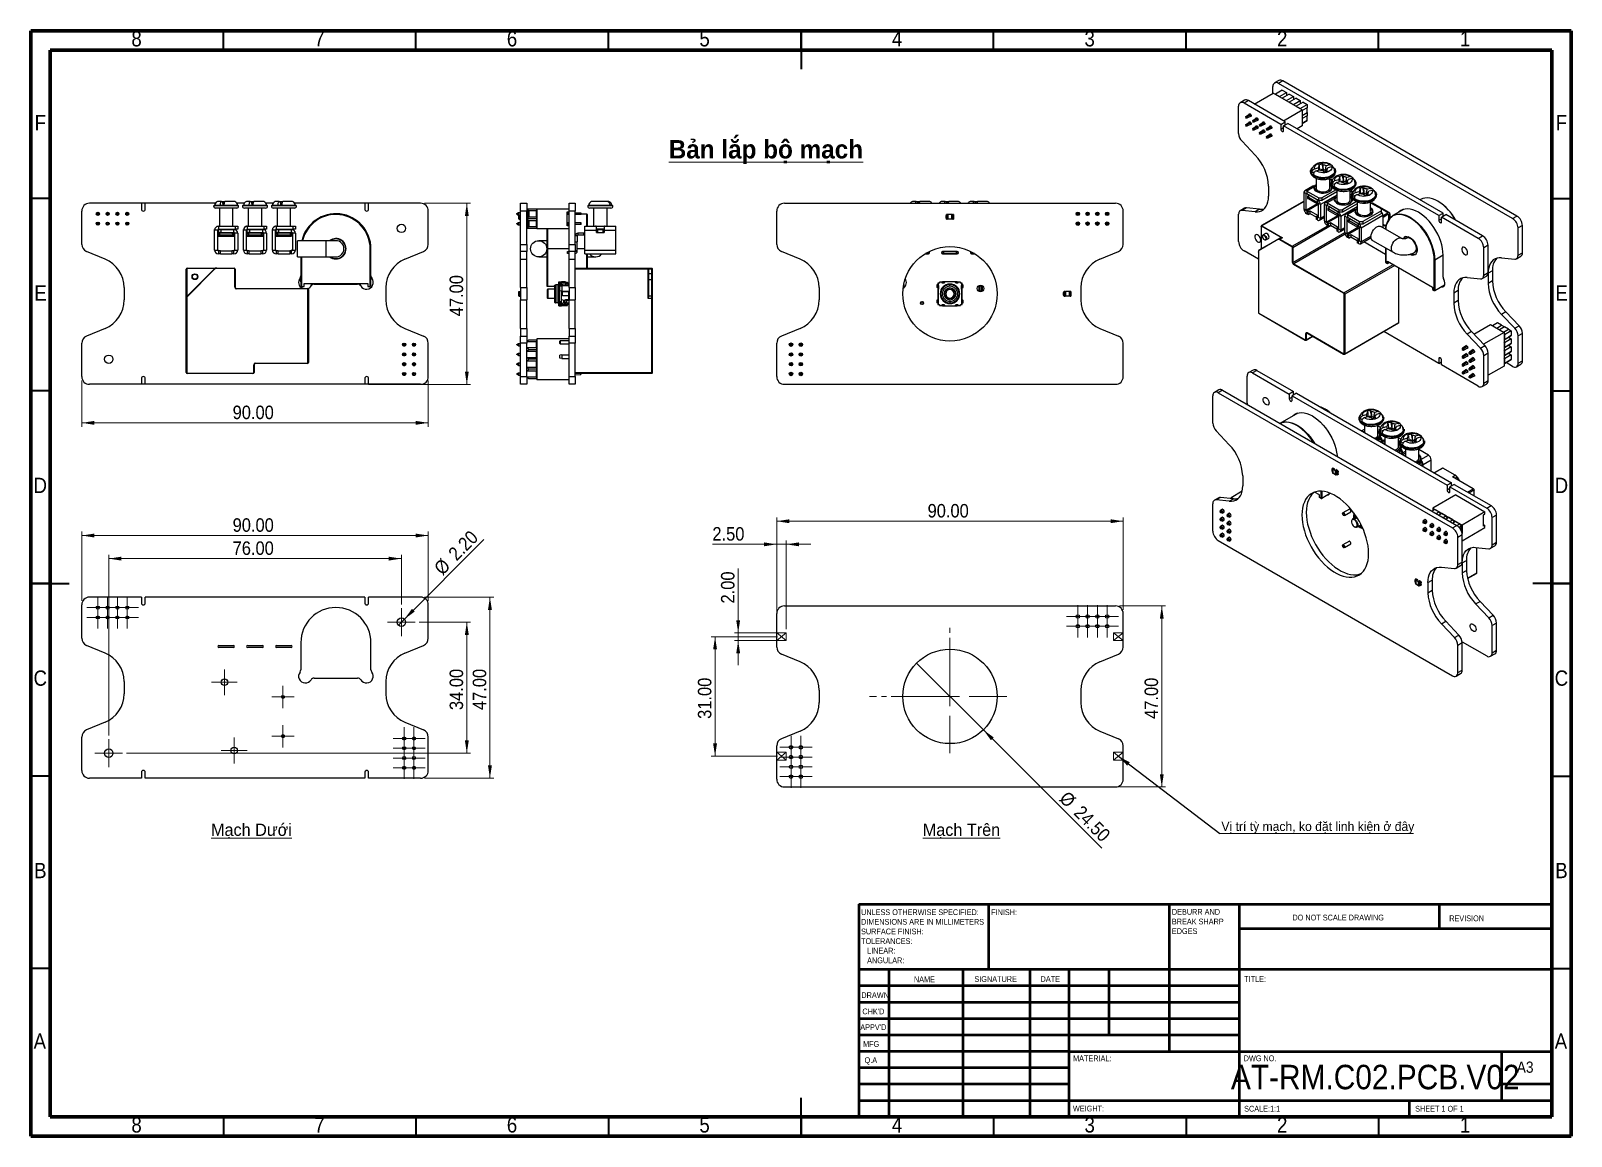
# Model space of a CAD drawing. Header units: millimetres. Extents: x 15 to 415, y 5 to 292.
import ezdxf

# ---------------------------------------------------------------- set-up
doc = ezdxf.new("R2010")
doc.units = ezdxf.units.MM
doc.linetypes.add('SLD-Center', pattern=[19.05, 15.24, -1.27, 1.27, -1.27])
doc.linetypes.add('SLD-Solid', pattern=[0])
doc.styles.add('SLDTEXTSTYLE0', font='ARIAL.TTF', dxfattribs={"width": 0.948, "bigfont": 'bigfont'})
doc.styles.add('SLDTEXTSTYLE1', font='ARIALBD.TTF', dxfattribs={"width": 0.948, "bigfont": 'bigfont'})
doc.styles.add('SLDTEXTSTYLE2', font='GOTHIC.TTF', dxfattribs={"width": 0.913})
doc.styles.add('SLDTEXTSTYLE3', font='GOTHIC.TTF', dxfattribs={"width": 0.835638})
doc.styles.get("Standard").update_dxf_attribs({"font": 'GOTHIC.TTF'})
doc.dimstyles.new('SLDDIMSTYLE0', dxfattribs={"dimtxt": 3.5, "dimasz": 3.302, "dimexe": 0, "dimexo": 0.0625, "dimgap": 0.875, "dimtad": 1, "dimrnd": 1e-09, "dimzin": 4, "dimdsep": 46, "dimtxsty": 'SLDTEXTSTYLE2', "dimsah": 1, "dimcen": 0.09, "dimadec": 0, "dimazin": 1, "dimtfac": 1, "dimtofl": 0, "dimtmove": 0, "dimatfit": 3, "dimfxl": 1, "dimfrac": 2, "dimtolj": 1, "dimtzin": 12, "dimarcsym": 0})
doc.dimstyles.new('SLDDIMSTYLE1', dxfattribs={"dimtxt": 3.5, "dimasz": 3.302, "dimexe": 0, "dimexo": 0.0625, "dimgap": 0.875, "dimtad": 1, "dimrnd": 1e-09, "dimzin": 4, "dimdsep": 46, "dimtxsty": 'SLDTEXTSTYLE2', "dimblk1": 'NONE', "dimsah": 1, "dimcen": 0, "dimadec": 0, "dimazin": 1, "dimtfac": 1, "dimtmove": 0, "dimatfit": 3, "dimldrblk": 'NONE', "dimfxl": 1, "dimfrac": 2, "dimtolj": 1, "dimtzin": 12, "dimarcsym": 0})
doc.dimstyles.new('SLDDIMSTYLE2', dxfattribs={"dimtxt": 3.5, "dimasz": 3.302, "dimexe": 0, "dimexo": 0.0625, "dimgap": 0.875, "dimtad": 1, "dimrnd": 1e-09, "dimzin": 4, "dimdsep": 46, "dimtxsty": 'SLDTEXTSTYLE2', "dimsah": 1, "dimcen": 0.09, "dimadec": 0, "dimazin": 1, "dimtfac": 1, "dimtmove": 0, "dimatfit": 0, "dimfxl": 1, "dimfrac": 2, "dimtolj": 1, "dimtzin": 12, "dimarcsym": 0})
doc.dimstyles.new('SLDDIMSTYLE3', dxfattribs={"dimtxt": 0.18, "dimasz": 3.302, "dimexe": 0, "dimexo": 0.0625, "dimgap": 0, "dimtad": 0, "dimtih": 1, "dimtoh": 1, "dimdec": 0, "dimrnd": 1e-09, "dimzin": 0, "dimdsep": 46, "dimtxsty": 'STANDARD', "dimsah": 1, "dimcen": 0.09, "dimadec": 0, "dimazin": 0, "dimtfac": 3.302, "dimtdec": 0, "dimtofl": 0, "dimtmove": 0, "dimatfit": 3, "dimfxl": 1, "dimfrac": 2, "dimtolj": 1, "dimtzin": 0, "dimarcsym": 0})

msp = doc.modelspace()

# ---------------------------------------------------------------- texts
at = {"color": 7, "linetype": 'Continuous', "lineweight": 0}
for s, insert, char_height, attachment_point, style in [('8', (42.46, 291.92), 3.969, 2, 'SLDTEXTSTYLE2'), ('7', (89.96, 291.92), 3.969, 2, 'SLDTEXTSTYLE2'), ('6', (139.96, 291.92), 3.969, 2, 'SLDTEXTSTYLE2'), ('5', (189.96, 291.92), 3.969, 2, 'SLDTEXTSTYLE2'), ('4', (239.96, 291.92), 3.969, 2, 'SLDTEXTSTYLE2'), ('3', (289.96, 291.92), 3.969, 2, 'SLDTEXTSTYLE2'), ('2', (339.96, 291.92), 3.969, 2, 'SLDTEXTSTYLE2'), ('1', (387.46, 291.92), 3.969, 2, 'SLDTEXTSTYLE2'), ('F', (17.458, 270.17), 3.969, 2, 'SLDTEXTSTYLE2'), ('F', (412.458, 270.17), 3.969, 2, 'SLDTEXTSTYLE2'), ('\\LBản lắp bộ mạch', (180.652, 263.62), 4.7625, 1, 'SLDTEXTSTYLE1'), ('E', (17.508, 225.92), 3.969, 2, 'SLDTEXTSTYLE2'), ('E', (412.508, 225.92), 3.969, 2, 'SLDTEXTSTYLE2'), ('D', (17.453, 175.96), 3.969, 2, 'SLDTEXTSTYLE2'), ('D', (412.453, 175.96), 3.969, 2, 'SLDTEXTSTYLE2'), ('C', (17.459, 125.92), 3.969, 2, 'SLDTEXTSTYLE2'), ('C', (412.459, 125.92), 3.969, 2, 'SLDTEXTSTYLE2'), ('\\LMạch Dưới', (61.804, 86.146), 3.175, 1, 'SLDTEXTSTYLE0'), ('\\LMạch Trên', (246.624, 86.146), 3.175, 1, 'SLDTEXTSTYLE0'), ('B', (17.471, 75.96), 3.969, 2, 'SLDTEXTSTYLE2'), ('B', (412.471, 75.96), 3.969, 2, 'SLDTEXTSTYLE2'), ('FINISH:', (264.371, 63.902), 1.5, 1, 'SLDTEXTSTYLE2'), ('DO NOT SCALE DRAWING', (342.615, 62.515), 1.5, 1, 'SLDTEXTSTYLE2'), ('REVISION', (383.328, 62.317), 1.5, 1, 'SLDTEXTSTYLE2'), ('NAME', (244.322, 46.484), 1.5, 1, 'SLDTEXTSTYLE2'), ('SIGNATURE', (260.034, 46.544), 1.5, 1, 'SLDTEXTSTYLE2'), ('DATE', (277.215, 46.559), 1.5, 1, 'SLDTEXTSTYLE2'), ('TITLE:', (330.09, 46.559), 1.5, 1, 'SLDTEXTSTYLE2'), ('DRAWN', (230.643, 42.367), 1.5, 1, 'SLDTEXTSTYLE3'), ("CHK'D", (230.939, 38.144), 1.5, 1, 'SLDTEXTSTYLE2'), ("APPV'D", (230.402, 34.048), 1.5, 1, 'SLDTEXTSTYLE2'), ('A', (17.34, 31.67), 3.969, 2, 'SLDTEXTSTYLE2'), ('MFG', (231.124, 29.698), 1.5, 1, 'SLDTEXTSTYLE2'), ('A', (412.34, 31.67), 3.969, 2, 'SLDTEXTSTYLE2'), ('Q.A', (231.509, 25.487), 1.5, 1, 'SLDTEXTSTYLE2'), ('MATERIAL:', (285.646, 25.968), 1.5, 1, 'SLDTEXTSTYLE2'), ('DWG NO.', (329.953, 25.968), 1.5, 1, 'SLDTEXTSTYLE2'), ('A3', (400.871, 24.372), 2.9104, 1, 'SLDTEXTSTYLE2'), ('AT-RM.C02.PCB.V02', (364.125, 23.532), 6.35, 2, 'SLDTEXTSTYLE2'), ('WEIGHT: ', (285.618, 12.932), 1.4986, 1, 'SLDTEXTSTYLE2'), ('SCALE:1:1', (330.074, 12.883), 1.5, 1, 'SLDTEXTSTYLE2'), ('SHEET 1 OF 1', (374.478, 12.883), 1.5, 1, 'SLDTEXTSTYLE2'), ('8', (42.46, 9.92), 3.969, 2, 'SLDTEXTSTYLE2'), ('7', (89.96, 9.92), 3.969, 2, 'SLDTEXTSTYLE2'), ('6', (139.96, 9.92), 3.969, 2, 'SLDTEXTSTYLE2'), ('5', (189.96, 9.92), 3.969, 2, 'SLDTEXTSTYLE2'), ('4', (239.96, 9.92), 3.969, 2, 'SLDTEXTSTYLE2'), ('3', (289.96, 9.92), 3.969, 2, 'SLDTEXTSTYLE2'), ('2', (339.96, 9.92), 3.969, 2, 'SLDTEXTSTYLE2'), ('1', (387.46, 9.92), 3.969, 2, 'SLDTEXTSTYLE2')]:
    msp.add_mtext(s, dxfattribs=dict(at, insert=insert, char_height=char_height, attachment_point=attachment_point, style=style))

# ---------------------------------------------------------------- blocks, each defined once
blk = doc.blocks.new('SW_NOTE_0')
at = {"color": 0, "linetype": 'Continuous', "lineweight": 0, "char_height": 1.5, "attachment_point": 1, "style": 'SLDTEXTSTYLE2'}
for s, insert in [('UNLESS OTHERWISE SPECIFIED:', (0, 1.92)), ('SURFACE FINISH:', (0, -3.08)), ('DIMENSIONS ARE IN MILLIMETERS', (0, -0.58)), ('TOLERANCES:', (0, -5.58)), ('   ANGULAR:', (0, -10.58)), ('   LINEAR:', (0, -8.08))]:
    blk.add_mtext(s, dxfattribs=dict(at, insert=insert))
blk = doc.blocks.new('SW_NOTE_1')
at = {"color": 0, "linetype": 'Continuous', "lineweight": 0, "char_height": 1.5, "attachment_point": 1, "style": 'SLDTEXTSTYLE2'}
for s, insert in [('DEBURR AND ', (0, 1.92)), ('BREAK SHARP ', (0, -0.58)), ('EDGES', (0, -3.08))]:
    blk.add_mtext(s, dxfattribs=dict(at, insert=insert))
blk = doc.blocks.new('_D')
at = {"color": 7, "linetype": 'SLD-Solid', "lineweight": 18}
for p, q in [((28.22, 201.21), (28.22, 189.21)), ((118.22, 201.21), (118.22, 189.21)), ((28.22, 190.21), (118.22, 190.21))]:
    blk.add_line(p, q, dxfattribs=at)
for points in [[(28.22, 190.21), (31.53, 189.7), (31.53, 190.72)], [(118.22, 190.21), (114.92, 190.72), (114.92, 189.7)]]:
    blk.add_solid(points, dxfattribs=at)
at = {"color": 7, "linetype": 'SLD-Solid', "lineweight": 18, "insert": (67.41, 194.68), "char_height": 3.5, "attachment_point": 1, "style": 'SLDTEXTSTYLE2'}
blk.add_mtext('90.00', dxfattribs=at)
blk = doc.blocks.new('_D_1')
at = {"color": 7, "linetype": 'SLD-Solid', "lineweight": 18}
for p, q in [((117.22, 247.21), (129.22, 247.21)), ((128.22, 200.21), (128.22, 247.21)), ((102.72, 200.21), (129.22, 200.21))]:
    blk.add_line(p, q, dxfattribs=at)
for points in [[(128.22, 247.21), (127.72, 243.91), (128.73, 243.91)], [(128.22, 200.21), (128.73, 203.51), (127.72, 203.51)]]:
    blk.add_solid(points, dxfattribs=at)
at = {"color": 7, "linetype": 'SLD-Solid', "lineweight": 18, "insert": (123.75, 217.89), "char_height": 3.5, "attachment_point": 1, "rotation": 90, "style": 'SLDTEXTSTYLE2'}
blk.add_mtext('47.00', dxfattribs=at)
blk = doc.blocks.new('_D_2')
at = {"color": 7, "linetype": 'SLD-Solid', "lineweight": 18}
for p, q in [((28.22, 143.96), (28.22, 161.96)), ((118.22, 160.96), (28.22, 160.96)), ((118.22, 143.96), (118.22, 161.96))]:
    blk.add_line(p, q, dxfattribs=at)
for points in [[(28.22, 160.96), (31.53, 160.45), (31.53, 161.46)], [(118.22, 160.96), (114.92, 161.46), (114.92, 160.45)]]:
    blk.add_solid(points, dxfattribs=at)
at = {"color": 7, "linetype": 'SLD-Solid', "lineweight": 18, "insert": (67.41, 165.43), "char_height": 3.5, "attachment_point": 1, "style": 'SLDTEXTSTYLE2'}
blk.add_mtext('90.00', dxfattribs=at)
blk = doc.blocks.new('_D_3')
at = {"color": 7, "linetype": 'SLD-Solid', "lineweight": 18}
for p, q in [((117.22, 144.96), (135.22, 144.96)), ((134.22, 144.96), (134.22, 97.96)), ((117.22, 97.96), (135.22, 97.96))]:
    blk.add_line(p, q, dxfattribs=at)
for points in [[(134.22, 144.96), (133.72, 141.65), (134.73, 141.65)], [(134.22, 97.96), (134.73, 101.26), (133.72, 101.26)]]:
    blk.add_solid(points, dxfattribs=at)
at = {"color": 7, "linetype": 'SLD-Solid', "lineweight": 18, "insert": (129.75, 115.64), "char_height": 3.5, "attachment_point": 1, "rotation": 90, "style": 'SLDTEXTSTYLE2'}
blk.add_mtext('47.00', dxfattribs=at)
blk = doc.blocks.new('_D_4')
at = {"color": 7, "linetype": 'SLD-Solid', "lineweight": 18}
for p, q in [((115.82, 138.46), (129.22, 138.46)), ((128.22, 138.46), (128.22, 104.46)), ((39.82, 104.46), (129.22, 104.46))]:
    blk.add_line(p, q, dxfattribs=at)
for points in [[(128.22, 138.46), (127.72, 135.15), (128.73, 135.15)], [(128.22, 104.46), (128.73, 107.76), (127.72, 107.76)]]:
    blk.add_solid(points, dxfattribs=at)
at = {"color": 7, "linetype": 'SLD-Solid', "lineweight": 18, "insert": (123.75, 115.64), "char_height": 3.5, "attachment_point": 1, "rotation": 90, "style": 'SLDTEXTSTYLE2'}
blk.add_mtext('34.00', dxfattribs=at)
blk = doc.blocks.new('_D_5')
at = {"color": 7, "linetype": 'SLD-Solid', "lineweight": 18}
for p, q in [((35.22, 109.06), (35.22, 155.96)), ((111.22, 154.96), (35.22, 154.96)), ((111.22, 143.06), (111.22, 155.96))]:
    blk.add_line(p, q, dxfattribs=at)
for points in [[(35.22, 154.96), (38.53, 154.45), (38.53, 155.46)], [(111.22, 154.96), (107.92, 155.46), (107.92, 154.45)]]:
    blk.add_solid(points, dxfattribs=at)
at = {"color": 7, "linetype": 'SLD-Solid', "lineweight": 18, "insert": (67.41, 159.43), "char_height": 3.5, "attachment_point": 1, "style": 'SLDTEXTSTYLE2'}
blk.add_mtext('76.00', dxfattribs=at)
blk = doc.blocks.new('_D_6')
at = {"color": 7, "linetype": 'SLD-Solid', "lineweight": 18}
for q in [(132.67, 159.9), (110.45, 137.68)]:
    blk.add_line((112, 139.23), q, dxfattribs=at)
blk.add_solid([(112, 139.23), (114.7, 141.21), (113.98, 141.93)], dxfattribs=at)
at = {"color": 7, "linetype": 'SLD-Solid', "lineweight": 18, "char_height": 3.5, "attachment_point": 1, "rotation": 45, "style": 'SLDTEXTSTYLE2'}
for s, insert in [('2.20', (123.09, 156.69)), ('%%c', (119.39, 152.92))]:
    blk.add_mtext(s, dxfattribs=dict(at, insert=insert))
blk = doc.blocks.new('_NONE')
blk = doc.blocks.new('SW_CENTERMARKSYMBOL_0')
at = {"color": 0, "linetype": 'SLD-Solid', "lineweight": 0}
for p, q in [((-2.5, 0), (-2.9, 0)), ((0, 0), (-2.5, 0)), ((0, 2.5), (0, 2.9)), ((0, 0), (0, 2.5)), ((0, 0), (0, -2.5)), ((0, 0), (2.5, 0)), ((2.5, 0), (2.9, 0)), ((0, -2.5), (0, -2.9))]:
    blk.add_line(p, q, dxfattribs=at)
blk = doc.blocks.new('SW_CENTERMARKSYMBOL_1')
at = {"color": 0, "linetype": 'SLD-Solid', "lineweight": 0}
for p, q in [((-2.5, 0), (-3.35, 0)), ((0, 0), (-2.5, 0)), ((0, 2.5), (0, 3.35)), ((0, 0), (0, 2.5)), ((0, 0), (0, -2.5)), ((0, 0), (2.5, 0)), ((2.5, 0), (3.35, 0)), ((0, -2.5), (0, -3.35))]:
    blk.add_line(p, q, dxfattribs=at)
blk = doc.blocks.new('SW_CENTERMARKSYMBOL_2')
at = {"color": 0, "linetype": 'SLD-Solid', "lineweight": 0}
for p, q in [((-2.5, 0), (-2.9, 0)), ((0, 0), (-2.5, 0)), ((0, 2.5), (0, 2.9)), ((0, 0), (0, 2.5)), ((0, 0), (0, -2.5)), ((0, 0), (2.5, 0)), ((2.5, 0), (2.9, 0)), ((0, -2.5), (0, -2.9))]:
    blk.add_line(p, q, dxfattribs=at)
blk = doc.blocks.new('SW_CENTERMARKSYMBOL_3')
at = {"color": 0, "linetype": 'SLD-Solid', "lineweight": 0}
for p, q in [((-2.5, 0), (-3.35, 0)), ((0, 0), (-2.5, 0)), ((0, 2.5), (0, 3.35)), ((0, 0), (0, 2.5)), ((0, 0), (0, -2.5)), ((0, 0), (2.5, 0)), ((2.5, 0), (3.35, 0)), ((0, -2.5), (0, -3.35))]:
    blk.add_line(p, q, dxfattribs=at)
blk = doc.blocks.new('SW_CENTERMARKSYMBOL_4')
at = {"color": 0, "linetype": 'SLD-Solid', "lineweight": 0}
for p, q in [((-2.5, 0), (-2.9, 0)), ((0, 0), (-2.5, 0)), ((0, 2.5), (0, 2.9)), ((0, 0), (0, 2.5)), ((0, 0), (0, -2.5)), ((0, 0), (2.5, 0)), ((2.5, 0), (2.9, 0)), ((0, -2.5), (0, -2.9))]:
    blk.add_line(p, q, dxfattribs=at)
blk = doc.blocks.new('SW_CENTERMARKSYMBOL_5')
at = {"color": 0, "linetype": 'SLD-Solid', "lineweight": 0}
for p, q in [((-2.5, 0), (-2.9, 0)), ((0, 0), (-2.5, 0)), ((0, 2.5), (0, 2.9)), ((0, 0), (0, 2.5)), ((0, 0), (0, -2.5)), ((0, 0), (2.5, 0)), ((2.5, 0), (2.9, 0)), ((0, -2.5), (0, -2.9))]:
    blk.add_line(p, q, dxfattribs=at)
blk = doc.blocks.new('SW_CENTERMARKSYMBOL_6')
at = {"color": 0, "linetype": 'SLD-Solid', "lineweight": 0}
for p, q in [((-2.5, 0), (-2.9, 0)), ((0, 0), (-2.5, 0)), ((0, 2.5), (0, 2.9)), ((0, 0), (0, 2.5)), ((0, 0), (0, -2.5)), ((0, 0), (2.5, 0)), ((2.5, 0), (2.9, 0)), ((0, -2.5), (0, -2.9))]:
    blk.add_line(p, q, dxfattribs=at)
blk = doc.blocks.new('SW_CENTERMARKSYMBOL_7')
at = {"color": 0, "linetype": 'SLD-Solid', "lineweight": 0}
for p, q in [((-2.5, 0), (-2.9, 0)), ((0, 0), (-2.5, 0)), ((0, 2.5), (0, 2.9)), ((0, 0), (0, 2.5)), ((0, 0), (0, -2.5)), ((0, 0), (2.5, 0)), ((2.5, 0), (2.9, 0)), ((0, -2.5), (0, -2.9))]:
    blk.add_line(p, q, dxfattribs=at)
blk = doc.blocks.new('SW_CENTERMARKSYMBOL_8')
at = {"color": 0, "linetype": 'SLD-Solid', "lineweight": 0}
for p, q in [((-2.5, 0), (-2.9, 0)), ((0, 0), (-2.5, 0)), ((0, 2.5), (0, 2.9)), ((0, 0), (0, 2.5)), ((0, 0), (0, -2.5)), ((0, 0), (2.5, 0)), ((2.5, 0), (2.9, 0)), ((0, -2.5), (0, -2.9))]:
    blk.add_line(p, q, dxfattribs=at)
blk = doc.blocks.new('SW_CENTERMARKSYMBOL_9')
at = {"color": 0, "linetype": 'SLD-Solid', "lineweight": 0}
for p, q in [((-2.5, 0), (-2.9, 0)), ((0, 0), (-2.5, 0)), ((0, 2.5), (0, 2.9)), ((0, 0), (0, 2.5)), ((0, 0), (0, -2.5)), ((0, 0), (2.5, 0)), ((2.5, 0), (2.9, 0)), ((0, -2.5), (0, -2.9))]:
    blk.add_line(p, q, dxfattribs=at)
blk = doc.blocks.new('SW_CENTERMARKSYMBOL_10')
at = {"color": 0, "linetype": 'SLD-Solid', "lineweight": 0}
for p, q in [((-2.5, 0), (-2.9, 0)), ((0, 0), (-2.5, 0)), ((0, 2.5), (0, 2.9)), ((0, 0), (0, 2.5)), ((0, 0), (0, -2.5)), ((0, 0), (2.5, 0)), ((2.5, 0), (2.9, 0)), ((0, -2.5), (0, -2.9))]:
    blk.add_line(p, q, dxfattribs=at)
blk = doc.blocks.new('SW_CENTERMARKSYMBOL_11')
at = {"color": 0, "linetype": 'SLD-Solid', "lineweight": 0}
for p, q in [((-2.5, 0), (-2.9, 0)), ((0, 0), (-2.5, 0)), ((0, 2.5), (0, 2.9)), ((0, 0), (0, 2.5)), ((0, 0), (0, -2.5)), ((0, 0), (2.5, 0)), ((2.5, 0), (2.9, 0)), ((0, -2.5), (0, -2.9))]:
    blk.add_line(p, q, dxfattribs=at)
blk = doc.blocks.new('SW_CENTERMARKSYMBOL_12')
at = {"color": 0, "linetype": 'SLD-Solid', "lineweight": 0}
for p, q in [((-2.5, 0), (-2.9, 0)), ((0, 0), (-2.5, 0)), ((0, 2.5), (0, 2.9)), ((0, 0), (0, 2.5)), ((0, 0), (0, -2.5)), ((0, 0), (2.5, 0)), ((2.5, 0), (2.9, 0)), ((0, -2.5), (0, -2.9))]:
    blk.add_line(p, q, dxfattribs=at)
blk = doc.blocks.new('SW_CENTERMARKSYMBOL_13')
at = {"color": 0, "linetype": 'SLD-Solid', "lineweight": 0}
for p, q in [((-2.5, 0), (-2.9, 0)), ((0, 0), (-2.5, 0)), ((0, 2.5), (0, 2.9)), ((0, 0), (0, 2.5)), ((0, 0), (0, -2.5)), ((0, 0), (2.5, 0)), ((2.5, 0), (2.9, 0)), ((0, -2.5), (0, -2.9))]:
    blk.add_line(p, q, dxfattribs=at)
blk = doc.blocks.new('SW_CENTERMARKSYMBOL_14')
at = {"color": 0, "linetype": 'SLD-Solid', "lineweight": 0}
for p, q in [((-2.5, 0), (-2.9, 0)), ((0, 0), (-2.5, 0)), ((0, 2.5), (0, 2.9)), ((0, 0), (0, 2.5)), ((0, 0), (0, -2.5)), ((0, 0), (2.5, 0)), ((2.5, 0), (2.9, 0)), ((0, -2.5), (0, -2.9))]:
    blk.add_line(p, q, dxfattribs=at)
blk = doc.blocks.new('SW_CENTERMARKSYMBOL_15')
at = {"color": 0, "linetype": 'SLD-Solid', "lineweight": 0}
for p, q in [((-2.5, 0), (-2.9, 0)), ((0, 0), (-2.5, 0)), ((0, 2.5), (0, 2.9)), ((0, 0), (0, 2.5)), ((0, 0), (0, -2.5)), ((0, 0), (2.5, 0)), ((2.5, 0), (2.9, 0)), ((0, -2.5), (0, -2.9))]:
    blk.add_line(p, q, dxfattribs=at)
blk = doc.blocks.new('SW_CENTERMARKSYMBOL_16')
at = {"color": 0, "linetype": 'SLD-Solid', "lineweight": 0}
for p, q in [((-2.5, 0), (-2.9, 0)), ((0, 0), (-2.5, 0)), ((0, 2.5), (0, 2.9)), ((0, 0), (0, 2.5)), ((0, 0), (0, -2.5)), ((0, 0), (2.5, 0)), ((2.5, 0), (2.9, 0)), ((0, -2.5), (0, -2.9))]:
    blk.add_line(p, q, dxfattribs=at)
blk = doc.blocks.new('SW_CENTERMARKSYMBOL_17')
at = {"color": 0, "linetype": 'SLD-Solid', "lineweight": 0}
for p, q in [((-2.5, 0), (-2.9, 0)), ((0, 0), (-2.5, 0)), ((0, 2.5), (0, 2.9)), ((0, 0), (0, 2.5)), ((0, 0), (0, -2.5)), ((0, 0), (2.5, 0)), ((2.5, 0), (2.9, 0)), ((0, -2.5), (0, -2.9))]:
    blk.add_line(p, q, dxfattribs=at)
blk = doc.blocks.new('SW_CENTERMARKSYMBOL_18')
at = {"color": 0, "linetype": 'SLD-Solid', "lineweight": 0}
for p, q in [((-2.5, 0), (-2.9, 0)), ((0, 0), (-2.5, 0)), ((0, 2.5), (0, 2.9)), ((0, 0), (0, 2.5)), ((0, 0), (0, -2.5)), ((0, 0), (2.5, 0)), ((2.5, 0), (2.9, 0)), ((0, -2.5), (0, -2.9))]:
    blk.add_line(p, q, dxfattribs=at)
blk = doc.blocks.new('SW_CENTERMARKSYMBOL_19')
at = {"color": 0, "linetype": 'SLD-Solid', "lineweight": 0}
for p, q in [((-2.5, 0), (-2.9, 0)), ((0, 0), (-2.5, 0)), ((0, 2.5), (0, 2.9)), ((0, 0), (0, 2.5)), ((0, 0), (0, -2.5)), ((0, 0), (2.5, 0)), ((2.5, 0), (2.9, 0)), ((0, -2.5), (0, -2.9))]:
    blk.add_line(p, q, dxfattribs=at)
blk = doc.blocks.new('SW_CENTERMARKSYMBOL_20')
at = {"color": 0, "linetype": 'SLD-Solid', "lineweight": 0}
for p, q in [((-2.5, 0), (-3.6, 0)), ((0, 0), (-2.5, 0)), ((0, 2.5), (0, 3.6)), ((0, 0), (0, 2.5)), ((0, 0), (0, -2.5)), ((0, 0), (2.5, 0)), ((2.5, 0), (3.6, 0)), ((0, -2.5), (0, -3.6))]:
    blk.add_line(p, q, dxfattribs=at)
blk = doc.blocks.new('SW_CENTERMARKSYMBOL_21')
at = {"color": 0, "linetype": 'SLD-Solid', "lineweight": 0}
for p, q in [((-2.5, 0), (-3.6, 0)), ((0, 0), (-2.5, 0)), ((0, 2.5), (0, 3.6)), ((0, 0), (0, 2.5)), ((0, 0), (0, -2.5)), ((0, 0), (2.5, 0)), ((2.5, 0), (3.6, 0)), ((0, -2.5), (0, -3.6))]:
    blk.add_line(p, q, dxfattribs=at)
blk = doc.blocks.new('_D_7')
at = {"color": 7, "linetype": 'SLD-Solid', "lineweight": 18}
for p, q in [((198.69, 135.67), (198.69, 152.36)), ((210.19, 135.67), (197.69, 135.67)), ((210.19, 133.67), (197.69, 133.67)), ((198.69, 133.67), (198.69, 135.67)), ((198.69, 133.67), (198.69, 127.32))]:
    blk.add_line(p, q, dxfattribs=at)
for points in [[(198.69, 135.67), (199.19, 138.97), (198.18, 138.97)], [(198.69, 133.67), (198.18, 130.37), (199.19, 130.37)]]:
    blk.add_solid(points, dxfattribs=at)
at = {"color": 7, "linetype": 'SLD-Solid', "lineweight": 18, "insert": (194.22, 143.31), "char_height": 3.5, "attachment_point": 1, "rotation": 90, "style": 'SLDTEXTSTYLE2'}
blk.add_mtext('2.00', dxfattribs=at)
blk = doc.blocks.new('_D_8')
at = {"color": 7, "linetype": 'SLD-Solid', "lineweight": 18}
for p, q in [((208.94, 134.67), (191.69, 134.67)), ((192.69, 134.67), (192.69, 103.67)), ((208.94, 103.67), (191.69, 103.67))]:
    blk.add_line(p, q, dxfattribs=at)
for points in [[(192.69, 134.67), (192.18, 131.37), (193.19, 131.37)], [(192.69, 103.67), (193.19, 106.97), (192.18, 106.97)]]:
    blk.add_solid(points, dxfattribs=at)
at = {"color": 7, "linetype": 'SLD-Solid', "lineweight": 18, "insert": (188.22, 113.35), "char_height": 3.5, "attachment_point": 1, "rotation": 90, "style": 'SLDTEXTSTYLE2'}
blk.add_mtext('31.00', dxfattribs=at)
blk = doc.blocks.new('_D_9')
at = {"color": 7, "linetype": 'SLD-Solid', "lineweight": 18}
for p, q in [((208.69, 158.67), (191.99, 158.67)), ((208.69, 136.67), (208.69, 159.67)), ((211.19, 158.67), (208.69, 158.67)), ((211.19, 136.67), (211.19, 159.67)), ((211.19, 158.67), (217.54, 158.67))]:
    blk.add_line(p, q, dxfattribs=at)
for points in [[(208.69, 158.67), (205.38, 159.18), (205.38, 158.16)], [(211.19, 158.67), (214.49, 158.16), (214.49, 159.18)]]:
    blk.add_solid(points, dxfattribs=at)
at = {"color": 7, "linetype": 'SLD-Solid', "lineweight": 18, "insert": (191.99, 163.14), "char_height": 3.5, "attachment_point": 1, "style": 'SLDTEXTSTYLE2'}
blk.add_mtext('2.50', dxfattribs=at)
blk = doc.blocks.new('_D_10')
at = {"color": 7, "linetype": 'SLD-Solid', "lineweight": 18}
for p, q in [((208.69, 141.67), (208.69, 165.67)), ((208.69, 164.67), (298.69, 164.67)), ((298.69, 141.67), (298.69, 165.67))]:
    blk.add_line(p, q, dxfattribs=at)
for points in [[(208.69, 164.67), (211.99, 164.16), (211.99, 165.18)], [(298.69, 164.67), (295.38, 165.18), (295.38, 164.16)]]:
    blk.add_solid(points, dxfattribs=at)
at = {"color": 7, "linetype": 'SLD-Solid', "lineweight": 18, "insert": (247.87, 169.14), "char_height": 3.5, "attachment_point": 1, "style": 'SLDTEXTSTYLE2'}
blk.add_mtext('90.00', dxfattribs=at)
blk = doc.blocks.new('_D_11')
at = {"color": 7, "linetype": 'SLD-Solid', "lineweight": 18}
for p, q in [((297.69, 142.67), (309.69, 142.67)), ((308.69, 142.67), (308.69, 95.67)), ((297.69, 95.67), (309.69, 95.67))]:
    blk.add_line(p, q, dxfattribs=at)
for points in [[(308.69, 142.67), (308.18, 139.37), (309.19, 139.37)], [(308.69, 95.67), (309.19, 98.97), (308.18, 98.97)]]:
    blk.add_solid(points, dxfattribs=at)
at = {"color": 7, "linetype": 'SLD-Solid', "lineweight": 18, "insert": (304.22, 113.35), "char_height": 3.5, "attachment_point": 1, "rotation": 90, "style": 'SLDTEXTSTYLE2'}
blk.add_mtext('47.00', dxfattribs=at)
blk = doc.blocks.new('_D_12')
at = {"color": 7, "linetype": 'SLD-Solid', "lineweight": 18}
for q in [(245.02, 127.83), (293.11, 79.75)]:
    blk.add_line((262.35, 110.51), q, dxfattribs=at)
blk.add_solid([(262.35, 110.51), (264.32, 107.81), (265.04, 108.53)], dxfattribs=at)
at = {"color": 7, "linetype": 'SLD-Solid', "lineweight": 18, "char_height": 3.5, "attachment_point": 1, "rotation": 315, "style": 'SLDTEXTSTYLE2'}
for s, insert in [('%%c', (284.3, 94.87)), ('24.50', (288.07, 91.17))]:
    blk.add_mtext(s, dxfattribs=dict(at, insert=insert))
blk = doc.blocks.new('SW_NOTE_2')
at = {"color": 0, "linetype": 'SLD-Solid', "lineweight": 0}
blk.add_line((50.33, 0), (0, 0), dxfattribs=at)
at = {"color": 0, "linetype": 'Continuous', "lineweight": 0, "insert": (0.45, 3.01), "char_height": 2.3813, "attachment_point": 1, "style": 'SLDTEXTSTYLE0'}
blk.add_mtext('Vị trí tỳ mạch, ko đặt linh kiện ở đây', dxfattribs=at)
blk = doc.blocks.new('SW_CENTERMARKSYMBOL_22')
at = {"color": 0, "linetype": 'SLD-Solid', "lineweight": 0}
for p, q in [((0, 5), (0, 14.75)), ((-5, 0), (-14.75, 0)), ((0, 0), (-2.5, 0)), ((0, 0), (0, 2.5)), ((0, 0), (0, -2.5)), ((0, 0), (2.5, 0)), ((5, 0), (14.75, 0)), ((0, -5), (0, -14.75))]:
    blk.add_line(p, q, dxfattribs=at)
blk = doc.blocks.new('SW_CENTERMARKSYMBOL_23')
at = {"color": 0, "linetype": 'SLD-Solid', "lineweight": 0}
for p, q in [((-2.5, 0), (-2.95, 0)), ((0, 0), (-2.5, 0)), ((0, 2.5), (0, 2.95)), ((0, 0), (0, 2.5)), ((0, 0), (0, -2.5)), ((0, 0), (2.5, 0)), ((2.5, 0), (2.95, 0)), ((0, -2.5), (0, -2.95))]:
    blk.add_line(p, q, dxfattribs=at)
blk = doc.blocks.new('SW_CENTERMARKSYMBOL_24')
at = {"color": 0, "linetype": 'SLD-Solid', "lineweight": 0}
for p, q in [((-2.5, 0), (-2.95, 0)), ((0, 0), (-2.5, 0)), ((0, 2.5), (0, 2.95)), ((0, 0), (0, 2.5)), ((0, 0), (0, -2.5)), ((0, 0), (2.5, 0)), ((2.5, 0), (2.95, 0)), ((0, -2.5), (0, -2.95))]:
    blk.add_line(p, q, dxfattribs=at)
blk = doc.blocks.new('SW_CENTERMARKSYMBOL_25')
at = {"color": 0, "linetype": 'SLD-Solid', "lineweight": 0}
for p, q in [((-2.5, 0), (-2.95, 0)), ((0, 0), (-2.5, 0)), ((0, 2.5), (0, 2.95)), ((0, 0), (0, 2.5)), ((0, 0), (0, -2.5)), ((0, 0), (2.5, 0)), ((2.5, 0), (2.95, 0)), ((0, -2.5), (0, -2.95))]:
    blk.add_line(p, q, dxfattribs=at)
blk = doc.blocks.new('SW_CENTERMARKSYMBOL_26')
at = {"color": 0, "linetype": 'SLD-Solid', "lineweight": 0}
for p, q in [((-2.5, 0), (-2.95, 0)), ((0, 0), (-2.5, 0)), ((0, 2.5), (0, 2.95)), ((0, 0), (0, 2.5)), ((0, 0), (0, -2.5)), ((0, 0), (2.5, 0)), ((2.5, 0), (2.95, 0)), ((0, -2.5), (0, -2.95))]:
    blk.add_line(p, q, dxfattribs=at)
blk = doc.blocks.new('SW_CENTERMARKSYMBOL_27')
at = {"color": 0, "linetype": 'SLD-Solid', "lineweight": 0}
for p, q in [((-2.5, 0), (-2.95, 0)), ((0, 0), (-2.5, 0)), ((0, 2.5), (0, 2.95)), ((0, 0), (0, 2.5)), ((0, 0), (0, -2.5)), ((0, 0), (2.5, 0)), ((2.5, 0), (2.95, 0)), ((0, -2.5), (0, -2.95))]:
    blk.add_line(p, q, dxfattribs=at)
blk = doc.blocks.new('SW_CENTERMARKSYMBOL_28')
at = {"color": 0, "linetype": 'SLD-Solid', "lineweight": 0}
for p, q in [((-2.5, 0), (-2.95, 0)), ((0, 0), (-2.5, 0)), ((0, 2.5), (0, 2.95)), ((0, 0), (0, 2.5)), ((0, 0), (0, -2.5)), ((0, 0), (2.5, 0)), ((2.5, 0), (2.95, 0)), ((0, -2.5), (0, -2.95))]:
    blk.add_line(p, q, dxfattribs=at)
blk = doc.blocks.new('SW_CENTERMARKSYMBOL_29')
at = {"color": 0, "linetype": 'SLD-Solid', "lineweight": 0}
for p, q in [((-2.5, 0), (-2.95, 0)), ((0, 0), (-2.5, 0)), ((0, 2.5), (0, 2.95)), ((0, 0), (0, 2.5)), ((0, 0), (0, -2.5)), ((0, 0), (2.5, 0)), ((2.5, 0), (2.95, 0)), ((0, -2.5), (0, -2.95))]:
    blk.add_line(p, q, dxfattribs=at)
blk = doc.blocks.new('SW_CENTERMARKSYMBOL_30')
at = {"color": 0, "linetype": 'SLD-Solid', "lineweight": 0}
for p, q in [((-2.5, 0), (-2.95, 0)), ((0, 0), (-2.5, 0)), ((0, 2.5), (0, 2.95)), ((0, 0), (0, 2.5)), ((0, 0), (0, -2.5)), ((0, 0), (2.5, 0)), ((2.5, 0), (2.95, 0)), ((0, -2.5), (0, -2.95))]:
    blk.add_line(p, q, dxfattribs=at)
blk = doc.blocks.new('SW_CENTERMARKSYMBOL_31')
at = {"color": 0, "linetype": 'SLD-Solid', "lineweight": 0}
for p, q in [((-2.5, 0), (-2.95, 0)), ((0, 0), (-2.5, 0)), ((0, 2.5), (0, 2.95)), ((0, 0), (0, 2.5)), ((0, 0), (0, -2.5)), ((0, 0), (2.5, 0)), ((2.5, 0), (2.95, 0)), ((0, -2.5), (0, -2.95))]:
    blk.add_line(p, q, dxfattribs=at)
blk = doc.blocks.new('SW_CENTERMARKSYMBOL_32')
at = {"color": 0, "linetype": 'SLD-Solid', "lineweight": 0}
for p, q in [((-2.5, 0), (-2.95, 0)), ((0, 0), (-2.5, 0)), ((0, 2.5), (0, 2.95)), ((0, 0), (0, 2.5)), ((0, 0), (0, -2.5)), ((0, 0), (2.5, 0)), ((2.5, 0), (2.95, 0)), ((0, -2.5), (0, -2.95))]:
    blk.add_line(p, q, dxfattribs=at)
blk = doc.blocks.new('SW_CENTERMARKSYMBOL_33')
at = {"color": 0, "linetype": 'SLD-Solid', "lineweight": 0}
for p, q in [((-2.5, 0), (-2.95, 0)), ((0, 0), (-2.5, 0)), ((0, 2.5), (0, 2.95)), ((0, 0), (0, 2.5)), ((0, 0), (0, -2.5)), ((0, 0), (2.5, 0)), ((2.5, 0), (2.95, 0)), ((0, -2.5), (0, -2.95))]:
    blk.add_line(p, q, dxfattribs=at)
blk = doc.blocks.new('SW_CENTERMARKSYMBOL_34')
at = {"color": 0, "linetype": 'SLD-Solid', "lineweight": 0}
for p, q in [((-2.5, 0), (-2.95, 0)), ((0, 0), (-2.5, 0)), ((0, 2.5), (0, 2.95)), ((0, 0), (0, 2.5)), ((0, 0), (0, -2.5)), ((0, 0), (2.5, 0)), ((2.5, 0), (2.95, 0)), ((0, -2.5), (0, -2.95))]:
    blk.add_line(p, q, dxfattribs=at)
blk = doc.blocks.new('SW_CENTERMARKSYMBOL_35')
at = {"color": 0, "linetype": 'SLD-Solid', "lineweight": 0}
for p, q in [((-2.5, 0), (-2.95, 0)), ((0, 0), (-2.5, 0)), ((0, 2.5), (0, 2.95)), ((0, 0), (0, 2.5)), ((0, 0), (0, -2.5)), ((0, 0), (2.5, 0)), ((2.5, 0), (2.95, 0)), ((0, -2.5), (0, -2.95))]:
    blk.add_line(p, q, dxfattribs=at)
blk = doc.blocks.new('SW_CENTERMARKSYMBOL_36')
at = {"color": 0, "linetype": 'SLD-Solid', "lineweight": 0}
for p, q in [((-2.5, 0), (-2.95, 0)), ((0, 0), (-2.5, 0)), ((0, 2.5), (0, 2.95)), ((0, 0), (0, 2.5)), ((0, 0), (0, -2.5)), ((0, 0), (2.5, 0)), ((2.5, 0), (2.95, 0)), ((0, -2.5), (0, -2.95))]:
    blk.add_line(p, q, dxfattribs=at)
blk = doc.blocks.new('SW_CENTERMARKSYMBOL_37')
at = {"color": 0, "linetype": 'SLD-Solid', "lineweight": 0}
for p, q in [((-2.5, 0), (-2.95, 0)), ((0, 0), (-2.5, 0)), ((0, 2.5), (0, 2.95)), ((0, 0), (0, 2.5)), ((0, 0), (0, -2.5)), ((0, 0), (2.5, 0)), ((2.5, 0), (2.95, 0)), ((0, -2.5), (0, -2.95))]:
    blk.add_line(p, q, dxfattribs=at)
blk = doc.blocks.new('SW_CENTERMARKSYMBOL_38')
at = {"color": 0, "linetype": 'SLD-Solid', "lineweight": 0}
for p, q in [((-2.5, 0), (-2.95, 0)), ((0, 0), (-2.5, 0)), ((0, 2.5), (0, 2.95)), ((0, 0), (0, 2.5)), ((0, 0), (0, -2.5)), ((0, 0), (2.5, 0)), ((2.5, 0), (2.95, 0)), ((0, -2.5), (0, -2.95))]:
    blk.add_line(p, q, dxfattribs=at)

# ---------------------------------------------------------------- dimensions: what is measured, and where the dimension line sits
at = {"color": 7, "linetype": 'SLD-Solid', "lineweight": 18}
for base, p1, p2, dimstyle, picture, middle in [((128.224, 247.212), (101.724, 200.212), (116.224, 247.212), 'SLDDIMSTYLE0', '_D_1', (128.224, 223.712)), ((198.686, 135.669), (211.186, 133.669), (211.186, 135.669), 'SLDDIMSTYLE2', '_D_7', (198.686, 147.838)), ((134.224, 97.956), (116.224, 144.956), (116.224, 97.956), 'SLDDIMSTYLE0', '_D_3', (134.224, 121.456)), ((308.686, 95.669), (296.686, 142.669), (296.686, 95.669), 'SLDDIMSTYLE0', '_D_11', (308.686, 119.169)), ((128.224, 104.456), (114.824, 138.456), (38.824, 104.456), 'SLDDIMSTYLE0', '_D_4', (128.224, 121.456)), ((192.686, 103.669), (209.936, 134.669), (209.936, 103.669), 'SLDDIMSTYLE0', '_D_8', (192.686, 119.169))]:
    dim = msp.add_linear_dim(base=base, p1=p1, p2=p2, angle=90, dimstyle=dimstyle, dxfattribs=at)
    dim.commit()
    dim.dimension.update_dxf_attribs({"geometry": picture, "text_midpoint": middle, "dimtype": 160})
for base, p1, p2, dimstyle, picture, middle in [((118.224, 190.212), (28.224, 202.212), (118.224, 202.212), 'SLDDIMSTYLE0', '_D', (73.224, 190.212)), ((298.686, 164.669), (208.686, 140.669), (298.686, 140.669), 'SLDDIMSTYLE0', '_D_10', (253.686, 164.669)), ((28.224, 160.956), (118.224, 142.956), (28.224, 142.956), 'SLDDIMSTYLE0', '_D_2', (73.224, 160.956)), ((208.686, 158.669), (211.186, 135.669), (208.686, 135.669), 'SLDDIMSTYLE2', '_D_9', (196.517, 158.669)), ((35.224, 154.956), (111.224, 142.056), (35.224, 108.056), 'SLDDIMSTYLE0', '_D_5', (73.224, 154.956))]:
    dim = msp.add_linear_dim(base=base, p1=p1, p2=p2, dimstyle=dimstyle, dxfattribs=at)
    dim.commit()
    dim.dimension.update_dxf_attribs({"geometry": picture, "text_midpoint": middle, "dimtype": 160})
for p1, p2, picture, middle in [((110.446, 137.678), (112.002, 139.234), '_D_6', (127.724, 154.956)), ((245.024, 127.832), (262.348, 110.507), '_D_12', (287.186, 85.67))]:
    dim = msp.add_diameter_dim_2p(p1=p1, p2=p2, dimstyle='SLDDIMSTYLE1', dxfattribs=at)
    dim.commit()
    dim.dimension.update_dxf_attribs({"geometry": picture, "text_midpoint": middle, "dimtype": 163})

# ---------------------------------------------------------------- linework, layer by layer
at = {"color": 7, "linetype": 'SLD-Solid', "lineweight": 70}
for p, q in [((15, 5), (15, 292)), ((15, 292), (415, 292)), ((415, 292), (415, 5)), ((20, 10), (20, 287)), ((20, 287), (410, 287)), ((410, 287), (410, 10)), ((410, 10), (20, 10)), ((415, 5), (15, 5))]:
    msp.add_line(p, q, dxfattribs=at)
at = {"color": 7, "linetype": 'SLD-Solid', "lineweight": 35}
for p, q in [((65, 287), (65, 292)), ((115, 287), (115, 292)), ((165, 287), (165, 292)), ((215, 292), (215, 282)), ((215, 287), (215, 292)), ((265, 287), (265, 292)), ((315, 287), (315, 292)), ((365, 287), (365, 292)), ((20, 248.5), (15, 248.5)), ((410, 248.5), (415, 248.5)), ((20, 198.5), (15, 198.5)), ((410, 198.5), (415, 198.5)), ((15, 148.5), (25, 148.5)), ((20, 148.5), (15, 148.5)), ((415, 148.5), (405, 148.5)), ((410, 148.5), (415, 148.5)), ((20, 98.5), (15, 98.5)), ((410, 98.5), (415, 98.5)), ((20, 48.5), (15, 48.5)), ((410, 48.5), (415, 48.5)), ((215, 5), (215, 15)), ((65, 10), (65, 5)), ((115, 10), (115, 5)), ((165, 10), (165, 5)), ((215, 10), (215, 5)), ((265, 10), (265, 5)), ((315, 10), (315, 5)), ((365, 10), (365, 5))]:
    msp.add_line(p, q, dxfattribs=at)
at = {"color": 7, "linetype": 'SLD-Solid', "lineweight": 25}
for p, q in [((337.556, 275.788), (337.556, 277.544)), ((339.101, 279.113), (337.97, 278.459)), ((339.98, 276.585), (338.184, 275.548)), ((340.101, 279.013), (338.97, 278.36)), ((399.781, 243.255), (338.97, 278.36)), ((339.98, 276.585), (341.057, 275.963)), ((400.912, 243.908), (340.101, 279.013)), ((328.646, 265.326), (328.646, 272.4)), ((330.192, 273.969), (329.06, 273.316)), ((331.192, 273.87), (330.06, 273.217)), ((339.606, 267.706), (330.06, 273.217)), ((340.738, 268.359), (331.192, 273.87)), ((332.712, 272.992), (337.591, 275.809)), ((345.157, 271.441), (337.591, 275.809)), ((338.184, 275.548), (338.113, 275.508)), ((338.184, 275.548), (339.261, 274.926)), ((339.261, 274.926), (341.057, 275.963)), ((339.332, 274.804), (339.261, 274.926)), ((339.98, 274.512), (339.909, 274.471)), ((341.776, 275.548), (339.98, 274.512)), ((339.98, 274.512), (341.057, 273.89)), ((341.057, 275.963), (341.057, 275.134)), ((341.057, 273.89), (342.853, 274.926)), ((341.128, 273.767), (341.057, 273.89)), ((341.776, 273.475), (341.705, 273.434)), ((341.776, 275.548), (342.853, 274.926)), ((343.572, 274.512), (341.776, 273.475)), ((341.776, 273.475), (342.853, 272.853)), ((342.853, 274.926), (342.853, 274.097)), ((342.853, 272.853), (344.649, 273.89)), ((342.924, 272.73), (342.853, 272.853)), ((343.572, 272.438), (343.501, 272.397)), ((343.572, 274.512), (344.649, 273.89)), ((345.368, 273.475), (343.572, 272.438)), ((343.572, 272.438), (344.649, 271.816)), ((344.649, 273.89), (344.649, 273.06)), ((344.649, 271.816), (346.445, 272.853)), ((346.445, 272.023), (345.157, 271.279)), ((345.368, 273.475), (346.445, 272.853)), ((346.445, 272.853), (346.445, 272.023)), ((346.445, 270.779), (346.445, 272.023)), ((330.494, 269.72), (330.494, 269.394)), ((330.539, 269.79), (331.528, 270.453)), ((330.539, 267.716), (331.528, 268.379)), ((331.837, 270.155), (330.799, 269.639)), ((331.882, 269.851), (330.799, 269.313)), ((330.799, 269.639), (330.799, 269.313)), ((331.837, 268.081), (330.799, 267.565)), ((332.29, 268.683), (332.29, 268.357)), ((332.335, 268.753), (333.324, 269.417)), ((333.633, 269.118), (332.595, 268.603)), ((333.678, 268.814), (332.595, 268.276)), ((332.595, 268.603), (332.595, 268.276)), ((334.131, 267.716), (335.12, 268.38)), ((335.429, 268.081), (334.391, 267.566)), ((339.606, 267.706), (340.738, 268.359)), ((340.278, 268.625), (345.157, 271.441)), ((340.738, 267.543), (340.738, 268.359)), ((344.72, 271.693), (344.649, 271.816)), ((345.157, 271.441), (345.157, 267.358)), ((345.157, 270.035), (346.445, 270.779)), ((345.157, 270.035), (346.445, 270.779)), ((346.445, 269.949), (345.157, 269.205)), ((345.157, 267.961), (346.445, 268.705)), ((346.445, 268.705), (345.157, 267.961)), ((346.445, 270.779), (346.445, 270.779)), ((346.445, 270.779), (346.445, 269.949)), ((346.445, 268.705), (346.445, 269.949)), ((346.445, 268.705), (346.445, 268.705)), ((330.494, 267.646), (330.494, 267.32)), ((331.882, 267.777), (330.799, 267.239)), ((330.799, 267.565), (330.799, 267.239)), ((332.29, 266.609), (332.29, 266.283)), ((332.335, 266.679), (333.324, 267.343)), ((333.633, 267.044), (332.595, 266.529)), ((333.678, 266.74), (332.595, 266.202)), ((332.595, 266.529), (332.595, 266.202)), ((334.086, 267.646), (334.086, 267.32)), ((334.086, 265.572), (334.086, 265.246)), ((334.131, 265.642), (335.12, 266.306)), ((335.474, 267.777), (334.391, 267.239)), ((334.391, 267.566), (334.391, 267.239)), ((335.429, 266.007), (334.391, 265.492)), ((335.474, 265.703), (334.391, 265.165)), ((334.391, 265.492), (334.391, 265.165)), ((335.882, 266.61), (335.882, 266.283)), ((335.882, 264.536), (335.882, 264.209)), ((335.927, 266.679), (336.917, 267.343)), ((335.927, 264.605), (336.917, 265.269)), ((337.225, 267.045), (336.187, 266.529)), ((337.27, 266.74), (336.187, 266.202)), ((336.187, 266.529), (336.187, 266.202)), ((337.225, 264.971), (336.187, 264.455)), ((337.27, 264.666), (336.187, 264.128)), ((336.187, 264.455), (336.187, 264.128)), ((339.606, 267.706), (339.606, 266.481)), ((340.313, 267.298), (341.445, 267.951)), ((340.313, 266.073), (340.313, 267.298)), ((380.618, 244.03), (340.313, 267.298)), ((381.75, 244.684), (341.445, 267.951)), ((345.157, 267.358), (343.814, 266.583)), ((332.932, 259.71), (329.519, 263.313)), ((348.36, 256.184), (349.317, 256.432)), ((349.393, 257.243), (350.306, 257.48)), ((349.393, 257.243), (349.641, 256.925)), ((350.306, 257.48), (350.553, 257.161)), ((350.642, 255.885), (350.306, 257.48)), ((351.208, 255.761), (351.405, 256.116)), ((351.749, 256.205), (351.405, 256.116)), ((351.518, 255.972), (351.405, 256.116)), ((352.363, 257.222), (351.407, 256.974)), ((351.79, 256.318), (351.816, 256.448)), ((352.772, 256.695), (351.816, 256.448)), ((348.381, 255.332), (347.663, 255.146)), ((348.77, 255.658), (349.726, 255.906)), ((348.816, 253.7), (348.816, 251.185)), ((350.523, 255.854), (350.642, 255.885)), ((350.827, 255.4), (350.58, 255.718)), ((350.668, 255.852), (350.642, 255.885)), ((350.827, 255.4), (351.74, 255.637)), ((351.151, 255.746), (351.208, 255.761)), ((351.208, 255.761), (351.262, 255.692)), ((351.74, 255.637), (351.492, 255.955)), ((352.316, 251.185), (352.316, 253.692)), ((352.316, 253.469), (352.862, 253.154)), ((352.992, 253.316), (352.896, 253.371)), ((353.684, 252.271), (352.966, 252.085)), ((353.664, 253.123), (354.62, 253.371)), ((354.073, 252.596), (355.03, 252.844)), ((354.697, 254.182), (355.609, 254.418)), ((354.697, 254.182), (354.944, 253.863)), ((355.609, 254.418), (355.856, 254.1)), ((355.946, 252.823), (355.609, 254.418)), ((355.826, 252.792), (355.946, 252.823)), ((356.131, 252.339), (355.883, 252.657)), ((355.971, 252.79), (355.946, 252.823)), ((356.131, 252.339), (357.043, 252.575)), ((356.454, 252.684), (356.512, 252.699)), ((356.512, 252.699), (356.708, 253.055)), ((356.512, 252.699), (356.565, 252.63)), ((357.052, 253.144), (356.708, 253.055)), ((356.821, 252.91), (356.708, 253.055)), ((357.666, 254.16), (356.71, 253.913)), ((357.043, 252.575), (356.795, 252.893)), ((357.093, 253.256), (357.12, 253.386)), ((358.076, 253.634), (357.12, 253.386)), ((336.424, 251.659), (336.424, 249.049)), ((346.182, 249.663), (345.617, 249.989)), ((345.617, 245.743), (345.617, 249.989)), ((347.927, 251.662), (345.824, 250.447)), ((346.182, 245.417), (346.182, 249.663)), ((348.279, 251.526), (346.324, 250.398)), ((346.324, 250.398), (349.435, 248.602)), ((346.324, 250.398), (346.324, 249.744)), ((346.324, 249.744), (349.435, 247.948)), ((346.519, 248.969), (346.519, 248.56)), ((346.607, 249.091), (346.748, 249.173)), ((349.011, 247.458), (346.607, 248.846)), ((346.607, 248.846), (346.607, 248.438)), ((349.011, 247.05), (346.607, 248.438)), ((346.748, 249.499), (346.748, 249.491)), ((346.748, 249.491), (349.152, 248.103)), ((346.748, 249.491), (346.748, 248.838)), ((346.748, 248.838), (349.152, 247.45)), ((348.241, 251.124), (348.241, 251.017)), ((348.775, 251.968), (348.244, 251.661)), ((349.152, 247.45), (349.152, 248.103)), ((349.435, 248.602), (350.284, 248.602)), ((349.435, 247.948), (349.435, 248.602)), ((353.937, 250.71), (350.284, 248.602)), ((354.12, 250.163), (350.284, 247.948)), ((350.284, 248.602), (350.284, 247.948)), ((353.231, 248.6), (351.127, 247.386)), ((353.582, 248.465), (351.627, 247.336)), ((352.891, 251.017), (352.891, 251.124)), ((353.545, 248.063), (353.545, 247.955)), ((354.078, 248.906), (353.548, 248.6)), ((354.12, 250.638), (354.12, 248.124)), ((357.62, 248.124), (357.62, 250.63)), ((357.62, 250.408), (358.165, 250.093)), ((358.195, 247.955), (358.195, 248.063)), ((358.295, 250.255), (358.2, 250.31)), ((358.987, 249.209), (358.27, 249.023)), ((358.967, 250.061), (359.923, 250.309)), ((359.377, 249.535), (360.333, 249.783)), ((360, 251.12), (360.912, 251.357)), ((360, 251.12), (360.248, 250.802)), ((360.912, 251.357), (361.16, 251.038)), ((361.249, 249.762), (360.912, 251.357)), ((361.13, 249.731), (361.249, 249.762)), ((361.434, 249.277), (361.186, 249.595)), ((361.275, 249.728), (361.249, 249.762)), ((361.434, 249.277), (362.346, 249.513)), ((361.757, 249.623), (361.815, 249.638)), ((361.815, 249.638), (362.012, 249.993)), ((361.815, 249.638), (361.869, 249.569)), ((362.355, 250.082), (362.012, 249.993)), ((362.124, 249.849), (362.012, 249.993)), ((362.969, 251.099), (362.013, 250.851)), ((362.346, 249.513), (362.099, 249.832)), ((362.396, 250.195), (362.423, 250.324)), ((363.379, 250.572), (362.423, 250.324)), ((375.907, 248.19), (375.791, 248.123)), ((28.224, 236.549), (28.224, 245.212)), ((43.724, 247.212), (30.224, 247.212)), ((32.094, 244.682), (32.068, 244.682)), ((32.094, 244.282), (32.068, 244.282)), ((32.094, 244.682), (32.094, 244.282)), ((32.23, 244.682), (32.094, 244.682)), ((32.23, 244.282), (32.094, 244.282)), ((32.096, 244.682), (32.096, 244.726)), ((32.096, 244.239), (32.096, 244.282)), ((32.131, 244.765), (32.214, 244.682)), ((32.214, 244.282), (32.131, 244.2)), ((32.171, 244.8), (32.657, 244.8)), ((32.657, 244.165), (32.171, 244.165)), ((32.23, 244.682), (32.23, 244.282)), ((32.598, 244.682), (32.23, 244.682)), ((32.598, 244.282), (32.23, 244.282)), ((32.598, 244.682), (32.598, 244.282)), ((32.734, 244.682), (32.598, 244.682)), ((32.734, 244.282), (32.598, 244.282)), ((32.697, 244.765), (32.614, 244.682)), ((32.614, 244.282), (32.697, 244.2)), ((32.731, 244.726), (32.731, 244.682)), ((32.731, 244.282), (32.731, 244.239)), ((32.734, 244.682), (32.734, 244.282)), ((32.76, 244.682), (32.734, 244.682)), ((32.76, 244.282), (32.734, 244.282)), ((34.634, 244.682), (34.608, 244.682)), ((34.634, 244.282), (34.608, 244.282)), ((34.634, 244.682), (34.634, 244.282)), ((34.77, 244.682), (34.634, 244.682)), ((34.77, 244.282), (34.634, 244.282)), ((34.636, 244.682), (34.636, 244.726)), ((34.636, 244.239), (34.636, 244.282)), ((34.671, 244.765), (34.754, 244.682)), ((34.754, 244.282), (34.671, 244.2)), ((34.711, 244.8), (35.197, 244.8)), ((35.197, 244.165), (34.711, 244.165)), ((34.77, 244.682), (34.77, 244.282)), ((35.138, 244.682), (34.77, 244.682)), ((35.138, 244.282), (34.77, 244.282)), ((35.138, 244.682), (35.138, 244.282)), ((35.274, 244.682), (35.138, 244.682)), ((35.274, 244.282), (35.138, 244.282)), ((35.237, 244.765), (35.154, 244.682)), ((35.154, 244.282), (35.237, 244.2)), ((35.271, 244.726), (35.271, 244.682)), ((35.271, 244.282), (35.271, 244.239)), ((35.274, 244.682), (35.274, 244.282)), ((35.3, 244.682), (35.274, 244.682)), ((35.3, 244.282), (35.274, 244.282)), ((37.174, 244.682), (37.148, 244.682)), ((37.174, 244.282), (37.148, 244.282)), ((37.174, 244.682), (37.174, 244.282)), ((37.31, 244.682), (37.174, 244.682)), ((37.31, 244.282), (37.174, 244.282)), ((37.176, 244.682), (37.176, 244.726)), ((37.176, 244.239), (37.176, 244.282)), ((37.211, 244.765), (37.294, 244.682)), ((37.294, 244.282), (37.211, 244.2)), ((37.251, 244.8), (37.737, 244.8)), ((37.737, 244.165), (37.251, 244.165)), ((37.31, 244.682), (37.31, 244.282)), ((37.678, 244.682), (37.31, 244.682)), ((37.678, 244.282), (37.31, 244.282)), ((37.678, 244.682), (37.678, 244.282)), ((37.814, 244.682), (37.678, 244.682)), ((37.814, 244.282), (37.678, 244.282)), ((37.777, 244.765), (37.694, 244.682)), ((37.694, 244.282), (37.777, 244.2)), ((37.811, 244.726), (37.811, 244.682)), ((37.811, 244.282), (37.811, 244.239)), ((37.814, 244.682), (37.814, 244.282)), ((37.84, 244.682), (37.814, 244.682)), ((37.84, 244.282), (37.814, 244.282)), ((39.714, 244.682), (39.688, 244.682)), ((39.714, 244.282), (39.688, 244.282)), ((39.714, 244.682), (39.714, 244.282)), ((39.85, 244.682), (39.714, 244.682)), ((39.85, 244.282), (39.714, 244.282)), ((39.716, 244.682), (39.716, 244.726)), ((39.716, 244.239), (39.716, 244.282)), ((39.751, 244.765), (39.834, 244.682)), ((39.834, 244.282), (39.751, 244.2)), ((39.791, 244.8), (40.277, 244.8)), ((40.277, 244.165), (39.791, 244.165)), ((39.85, 244.682), (39.85, 244.282)), ((40.218, 244.682), (39.85, 244.682)), ((40.218, 244.282), (39.85, 244.282)), ((40.218, 244.682), (40.218, 244.282)), ((40.354, 244.682), (40.218, 244.682)), ((40.354, 244.282), (40.218, 244.282)), ((40.317, 244.765), (40.234, 244.682)), ((40.234, 244.282), (40.317, 244.2)), ((40.351, 244.726), (40.351, 244.682)), ((40.351, 244.282), (40.351, 244.239)), ((40.354, 244.682), (40.354, 244.282)), ((40.38, 244.682), (40.354, 244.682)), ((40.38, 244.282), (40.354, 244.282)), ((44.724, 247.212), (43.724, 247.212)), ((43.724, 247.212), (43.724, 245.712)), ((62.9, 247.212), (44.724, 247.212)), ((44.724, 245.712), (44.724, 247.212)), ((68.871, 246.612), (62.577, 246.612)), ((68.474, 245.962), (62.974, 245.962)), ((64.477, 247.662), (63.474, 247.662)), ((63.974, 245.962), (63.974, 241.262)), ((64.477, 247.662), (64.849, 247.662)), ((64.849, 247.662), (65.412, 247.662)), ((67.974, 247.662), (65.412, 247.662)), ((67.474, 241.262), (67.474, 245.962)), ((70.4, 247.212), (68.548, 247.212)), ((76.371, 246.612), (70.077, 246.612)), ((75.974, 245.962), (70.474, 245.962)), ((71.977, 247.662), (70.974, 247.662)), ((71.474, 245.962), (71.474, 241.262)), ((71.977, 247.662), (72.349, 247.662)), ((72.349, 247.662), (72.912, 247.662)), ((75.474, 247.662), (72.912, 247.662)), ((74.974, 241.262), (74.974, 245.962)), ((77.9, 247.212), (76.048, 247.212)), ((83.871, 246.612), (77.577, 246.612)), ((83.474, 245.962), (77.974, 245.962)), ((79.477, 247.662), (78.474, 247.662)), ((78.974, 245.962), (78.974, 241.262)), ((79.477, 247.662), (79.849, 247.662)), ((79.849, 247.662), (80.408, 247.662)), ((82.974, 247.662), (80.412, 247.662)), ((82.474, 241.262), (82.474, 245.962)), ((101.724, 247.212), (83.548, 247.212)), ((102.724, 247.212), (101.724, 247.212)), ((101.724, 247.212), (101.724, 245.712)), ((116.224, 247.212), (102.724, 247.212)), ((102.724, 245.712), (102.724, 247.212)), ((118.224, 236.549), (118.224, 245.212)), ((141.243, 244.546), (141.624, 244.8)), ((141.243, 244.419), (141.243, 244.546)), ((141.243, 244.419), (141.624, 244.165)), ((141.624, 244.8), (141.624, 244.165)), ((141.624, 244.8), (142.183, 244.8)), ((141.624, 244.165), (142.183, 244.165)), ((141.733, 243.087), (141.733, 244.165)), ((142.032, 244.062), (142.032, 244.165)), ((142.033, 244.062), (142.032, 244.062)), ((142.032, 244.062), (142.032, 243.943)), ((142.033, 243.362), (142.033, 244.062)), ((142.183, 247.212), (143.783, 247.212)), ((142.183, 245.212), (142.183, 247.212)), ((143.783, 245.212), (142.183, 245.212)), ((142.183, 236.549), (142.183, 245.212)), ((143.783, 247.212), (143.783, 245.212)), ((144.291, 245.244), (143.783, 245.752)), ((143.783, 245.752), (146.323, 245.752)), ((143.783, 245.244), (144.037, 245.244)), ((143.783, 236.549), (143.783, 245.212)), ((143.783, 244.8), (144.037, 244.8)), ((143.783, 244.165), (144.037, 244.165)), ((144.037, 243.72), (144.037, 245.244)), ((146.323, 245.244), (144.291, 245.244)), ((144.291, 245.244), (144.291, 243.72)), ((146.323, 245.752), (146.323, 245.244)), ((146.323, 243.72), (146.323, 245.244)), ((146.323, 244.8), (146.383, 244.8)), ((146.323, 244.165), (146.383, 244.165)), ((146.383, 245.712), (146.383, 240.712)), ((154.783, 245.712), (146.383, 245.712)), ((154.283, 245.037), (154.783, 245.037)), ((154.283, 241.387), (154.283, 245.037)), ((154.483, 244.682), (154.283, 244.682)), ((154.483, 244.282), (154.283, 244.282)), ((154.483, 244.682), (154.483, 244.282)), ((154.783, 244.682), (154.483, 244.682)), ((154.783, 244.282), (154.483, 244.282)), ((154.783, 247.212), (156.383, 247.212)), ((154.783, 245.212), (154.783, 247.212)), ((156.383, 245.212), (154.783, 245.212)), ((154.783, 236.549), (154.783, 245.212)), ((156.383, 247.212), (156.383, 245.212)), ((156.383, 236.549), (156.383, 245.212)), ((157.713, 244.682), (156.383, 244.682)), ((157.713, 244.282), (156.383, 244.282)), ((157.713, 244.682), (157.713, 244.282)), ((157.883, 244.682), (157.713, 244.682)), ((157.883, 244.282), (157.713, 244.282)), ((157.883, 244.282), (157.883, 244.682)), ((159.383, 244.412), (157.883, 244.412)), ((159.483, 244.312), (159.483, 241.262)), ((166.03, 246.612), (159.736, 246.612)), ((165.633, 245.962), (160.133, 245.962)), ((164.756, 247.662), (160.633, 247.662)), ((161.133, 245.962), (161.133, 241.262)), ((164.633, 241.262), (164.633, 245.962)), ((165.111, 247.662), (164.756, 247.662)), ((165.133, 247.662), (165.111, 247.662)), ((208.686, 236.549), (208.686, 245.212)), ((210.686, 247.212), (296.686, 247.212)), ((244.939, 247.662), (243.936, 247.662)), ((244.939, 247.662), (245.311, 247.662)), ((245.311, 247.662), (245.869, 247.662)), ((248.436, 247.662), (245.874, 247.662)), ((252.439, 247.662), (251.436, 247.662)), ((252.439, 247.662), (252.811, 247.662)), ((252.686, 244.212), (252.686, 244.062)), ((252.686, 243.362), (252.686, 244.062)), ((252.808, 244.091), (253.036, 243.946)), ((252.811, 247.662), (253.374, 247.662)), ((252.961, 244.337), (252.811, 244.337)), ((253.036, 244.096), (252.908, 244.176)), ((253.036, 244.337), (252.961, 244.337)), ((253.036, 244.096), (253.036, 244.337)), ((253.036, 244.337), (253.072, 244.337)), ((253.036, 244.096), (253.036, 243.946)), ((253.072, 243.087), (253.072, 244.337)), ((253.072, 244.337), (253.17, 244.337)), ((253.17, 244.337), (253.17, 243.087)), ((254.201, 244.337), (253.17, 244.337)), ((255.936, 247.662), (253.374, 247.662)), ((254.201, 243.087), (254.201, 244.337)), ((254.201, 244.337), (254.3, 244.337)), ((254.3, 244.337), (254.3, 243.087)), ((254.3, 244.337), (254.336, 244.337)), ((254.336, 244.093), (254.336, 244.337)), ((254.411, 244.337), (254.336, 244.337)), ((254.463, 244.176), (254.336, 244.093)), ((254.336, 243.943), (254.336, 244.093)), ((254.563, 244.091), (254.336, 243.943)), ((254.561, 244.337), (254.411, 244.337)), ((254.686, 244.062), (254.686, 244.212)), ((254.686, 243.362), (254.686, 244.062)), ((259.939, 247.662), (258.936, 247.662)), ((259.939, 247.662), (260.311, 247.662)), ((260.311, 247.662), (260.869, 247.662)), ((263.436, 247.662), (260.874, 247.662)), ((286.558, 244.165), (286.558, 244.8)), ((286.558, 244.8), (286.812, 244.546)), ((286.558, 244.8), (287.193, 244.8)), ((286.558, 244.165), (286.812, 244.419)), ((287.193, 244.165), (286.558, 244.165)), ((286.812, 244.546), (286.812, 244.419)), ((286.939, 244.546), (286.812, 244.546)), ((286.812, 244.419), (286.939, 244.419)), ((286.939, 244.546), (287.193, 244.8)), ((286.939, 244.419), (286.939, 244.546)), ((286.939, 244.419), (287.193, 244.165)), ((287.193, 244.8), (287.193, 244.165)), ((289.098, 244.165), (289.098, 244.8)), ((289.098, 244.8), (289.352, 244.546)), ((289.098, 244.8), (289.733, 244.8)), ((289.098, 244.165), (289.352, 244.419)), ((289.733, 244.165), (289.098, 244.165)), ((289.352, 244.546), (289.352, 244.419)), ((289.479, 244.546), (289.352, 244.546)), ((289.352, 244.419), (289.479, 244.419)), ((289.479, 244.546), (289.733, 244.8)), ((289.479, 244.419), (289.479, 244.546)), ((289.479, 244.419), (289.733, 244.165)), ((289.733, 244.8), (289.733, 244.165)), ((291.638, 244.165), (291.638, 244.8)), ((291.638, 244.8), (291.892, 244.546)), ((291.638, 244.8), (292.273, 244.8)), ((291.638, 244.165), (291.892, 244.419)), ((292.273, 244.165), (291.638, 244.165)), ((291.892, 244.546), (291.892, 244.419)), ((292.019, 244.546), (291.892, 244.546)), ((291.892, 244.419), (292.019, 244.419)), ((292.019, 244.546), (292.273, 244.8)), ((292.019, 244.419), (292.019, 244.546)), ((292.019, 244.419), (292.273, 244.165)), ((292.273, 244.8), (292.273, 244.165)), ((294.178, 244.8), (294.813, 244.8)), ((294.178, 244.8), (294.432, 244.546)), ((294.178, 244.165), (294.178, 244.8)), ((294.178, 244.165), (294.432, 244.419)), ((294.813, 244.165), (294.178, 244.165)), ((294.432, 244.546), (294.432, 244.419)), ((294.559, 244.546), (294.432, 244.546)), ((294.432, 244.419), (294.559, 244.419)), ((294.559, 244.546), (294.813, 244.8)), ((294.559, 244.419), (294.559, 244.546)), ((294.559, 244.419), (294.813, 244.165)), ((294.813, 244.8), (294.813, 244.165)), ((298.686, 236.549), (298.686, 245.212)), ((328.646, 237.289), (328.646, 244.363)), ((330.192, 245.932), (329.06, 245.279)), ((330.651, 246.021), (329.519, 245.368)), ((332.932, 245.03), (329.519, 245.368)), ((334.064, 245.683), (330.651, 246.021)), ((334.064, 245.683), (332.932, 245.03)), ((345.617, 247.803), (334.542, 241.41)), ((345.617, 245.743), (346.182, 245.417)), ((346.677, 244.968), (346.324, 245.172)), ((346.324, 245.172), (346.324, 244.519)), ((346.677, 244.314), (346.324, 244.519)), ((346.677, 244.968), (347.172, 245.253)), ((346.677, 244.314), (346.677, 244.968)), ((346.677, 244.314), (347.172, 244.6)), ((347.172, 245.253), (349.294, 244.029)), ((347.172, 245.253), (347.172, 244.6)), ((347.172, 244.6), (348.799, 243.661)), ((349.294, 244.029), (348.799, 243.743)), ((349.011, 247.05), (349.011, 247.458)), ((349.859, 246.879), (349.294, 247.205)), ((349.294, 247.205), (349.294, 243.621)), ((350.284, 247.948), (349.435, 247.948)), ((349.859, 246.879), (349.859, 243.294)), ((351.486, 246.601), (350.92, 246.928)), ((350.92, 242.682), (350.92, 246.928)), ((351.486, 242.355), (351.486, 246.601)), ((351.627, 247.336), (354.738, 245.54)), ((351.627, 247.336), (351.627, 246.683)), ((351.627, 246.683), (354.738, 244.887)), ((351.822, 245.907), (351.822, 245.499)), ((351.91, 246.03), (352.051, 246.111)), ((354.314, 244.397), (351.91, 245.785)), ((351.91, 245.785), (351.91, 245.376)), ((354.314, 243.988), (351.91, 245.376)), ((352.051, 246.438), (352.051, 246.43)), ((352.051, 246.43), (354.456, 245.042)), ((352.051, 246.43), (352.051, 245.777)), ((352.051, 245.777), (354.456, 244.389)), ((354.314, 243.988), (354.314, 244.397)), ((354.456, 244.389), (354.456, 245.042)), ((355.163, 243.817), (354.597, 244.144)), ((354.597, 244.144), (354.597, 240.559)), ((354.738, 244.887), (354.738, 245.54)), ((354.738, 245.54), (355.587, 245.54)), ((355.587, 244.887), (354.738, 244.887)), ((359.24, 247.649), (355.587, 245.54)), ((359.423, 247.101), (355.587, 244.887)), ((355.587, 245.54), (355.587, 244.887)), ((358.534, 245.538), (356.43, 244.324)), ((358.885, 245.403), (356.93, 244.275)), ((356.93, 244.275), (360.042, 242.478)), ((356.93, 244.275), (356.93, 243.621)), ((358.848, 245.001), (358.848, 244.894)), ((359.382, 245.845), (358.851, 245.538)), ((359.423, 247.577), (359.423, 245.062)), ((366.123, 244.021), (360.466, 240.756)), ((365.699, 245.254), (360.89, 242.478)), ((365.699, 244.601), (360.89, 241.825)), ((362.923, 245.062), (362.923, 247.569)), ((362.923, 247.346), (365.699, 245.744)), ((363.498, 244.894), (363.498, 245.001)), ((367.746, 244.799), (363.503, 247.248)), ((365.699, 245.254), (365.699, 245.744)), ((365.699, 244.601), (365.699, 245.254)), ((366.123, 244.021), (366.123, 240.861)), ((366.335, 244.152), (367.396, 244.764)), ((366.335, 243.744), (367.396, 244.356)), ((366.335, 244.152), (366.335, 243.744)), ((367.396, 244.356), (367.396, 244.764)), ((367.891, 244.478), (367.537, 244.274)), ((367.537, 244.274), (367.537, 242.997)), ((367.891, 244.478), (367.891, 243.356)), ((371.488, 245.64), (368.694, 244.027)), ((371.367, 245.603), (371.274, 245.516)), ((380.618, 244.03), (381.75, 244.684)), ((380.618, 244.03), (380.618, 242.806)), ((381.326, 243.622), (382.457, 244.275)), ((381.75, 243.867), (381.75, 244.684)), ((392.003, 238.765), (382.457, 244.275)), ((32.094, 242.142), (32.068, 242.142)), ((32.094, 241.742), (32.068, 241.742)), ((32.094, 242.142), (32.094, 241.742)), ((32.23, 242.142), (32.094, 242.142)), ((32.23, 241.742), (32.094, 241.742)), ((32.096, 242.142), (32.096, 242.186)), ((32.096, 241.699), (32.096, 241.742)), ((32.131, 242.225), (32.214, 242.142)), ((32.214, 241.742), (32.131, 241.66)), ((32.171, 242.26), (32.657, 242.26)), ((32.657, 241.625), (32.171, 241.625)), ((32.23, 242.142), (32.23, 241.742)), ((32.598, 242.142), (32.23, 242.142)), ((32.598, 241.742), (32.23, 241.742)), ((32.598, 242.142), (32.598, 241.742)), ((32.734, 242.142), (32.598, 242.142)), ((32.734, 241.742), (32.598, 241.742)), ((32.697, 242.225), (32.614, 242.142)), ((32.614, 241.742), (32.697, 241.66)), ((32.731, 242.186), (32.731, 242.142)), ((32.731, 241.742), (32.731, 241.699)), ((32.734, 242.142), (32.734, 241.742)), ((32.76, 242.142), (32.734, 242.142)), ((32.76, 241.742), (32.734, 241.742)), ((34.634, 242.142), (34.608, 242.142)), ((34.634, 241.742), (34.608, 241.742)), ((34.634, 242.142), (34.634, 241.742)), ((34.77, 242.142), (34.634, 242.142)), ((34.77, 241.742), (34.634, 241.742)), ((34.636, 242.142), (34.636, 242.186)), ((34.636, 241.699), (34.636, 241.742)), ((34.671, 242.225), (34.754, 242.142)), ((34.754, 241.742), (34.671, 241.66)), ((34.711, 242.26), (35.197, 242.26)), ((35.197, 241.625), (34.711, 241.625)), ((34.77, 242.142), (34.77, 241.742)), ((35.138, 242.142), (34.77, 242.142)), ((35.138, 241.742), (34.77, 241.742)), ((35.138, 242.142), (35.138, 241.742)), ((35.274, 242.142), (35.138, 242.142)), ((35.274, 241.742), (35.138, 241.742)), ((35.237, 242.225), (35.154, 242.142)), ((35.154, 241.742), (35.237, 241.66)), ((35.271, 242.186), (35.271, 242.142)), ((35.271, 241.742), (35.271, 241.699)), ((35.274, 242.142), (35.274, 241.742)), ((35.3, 242.142), (35.274, 242.142)), ((35.3, 241.742), (35.274, 241.742)), ((37.174, 242.142), (37.148, 242.142)), ((37.174, 241.742), (37.148, 241.742)), ((37.174, 242.142), (37.174, 241.742)), ((37.31, 242.142), (37.174, 242.142)), ((37.31, 241.742), (37.174, 241.742)), ((37.176, 242.142), (37.176, 242.186)), ((37.176, 241.699), (37.176, 241.742)), ((37.211, 242.225), (37.294, 242.142)), ((37.294, 241.742), (37.211, 241.66)), ((37.251, 242.26), (37.737, 242.26)), ((37.737, 241.625), (37.251, 241.625)), ((37.31, 242.142), (37.31, 241.742)), ((37.678, 242.142), (37.31, 242.142)), ((37.678, 241.742), (37.31, 241.742)), ((37.678, 242.142), (37.678, 241.742)), ((37.814, 242.142), (37.678, 242.142)), ((37.814, 241.742), (37.678, 241.742)), ((37.777, 242.225), (37.694, 242.142)), ((37.694, 241.742), (37.777, 241.66)), ((37.811, 242.186), (37.811, 242.142)), ((37.811, 241.742), (37.811, 241.699)), ((37.814, 242.142), (37.814, 241.742)), ((37.84, 242.142), (37.814, 242.142)), ((37.84, 241.742), (37.814, 241.742)), ((39.714, 242.142), (39.688, 242.142)), ((39.714, 241.742), (39.688, 241.742)), ((39.714, 242.142), (39.714, 241.742)), ((39.85, 242.142), (39.714, 242.142)), ((39.85, 241.742), (39.714, 241.742)), ((39.716, 242.142), (39.716, 242.186)), ((39.716, 241.699), (39.716, 241.742)), ((39.751, 242.225), (39.834, 242.142)), ((39.834, 241.742), (39.751, 241.66)), ((39.791, 242.26), (40.277, 242.26)), ((40.277, 241.625), (39.791, 241.625)), ((39.85, 242.142), (39.85, 241.742)), ((40.218, 242.142), (39.85, 242.142)), ((40.218, 241.742), (39.85, 241.742)), ((40.218, 242.142), (40.218, 241.742)), ((40.354, 242.142), (40.218, 242.142)), ((40.354, 241.742), (40.218, 241.742)), ((40.317, 242.225), (40.234, 242.142)), ((40.234, 241.742), (40.317, 241.66)), ((40.351, 242.186), (40.351, 242.142)), ((40.351, 241.742), (40.351, 241.699)), ((40.354, 242.142), (40.354, 241.742)), ((40.38, 242.142), (40.354, 242.142)), ((40.38, 241.742), (40.354, 241.742)), ((62.724, 240.262), (62.724, 240.452)), ((62.724, 240.452), (62.742, 240.452)), ((62.724, 235.062), (62.724, 240.262)), ((63.524, 240.262), (62.724, 240.262)), ((63.499, 241.252), (63.583, 241.252)), ((63.524, 235.062), (63.524, 240.262)), ((63.661, 240.452), (63.724, 240.452)), ((63.724, 241.262), (63.724, 240.462)), ((63.724, 241.262), (68.124, 241.262)), ((63.724, 240.462), (68.124, 240.462)), ((63.724, 239.652), (63.724, 240.452)), ((63.724, 240.452), (64.324, 240.452)), ((64.324, 240.452), (64.324, 239.652)), ((64.324, 240.452), (67.724, 240.452)), ((67.724, 239.652), (67.724, 240.452)), ((67.724, 240.452), (68.049, 240.452)), ((68.049, 240.452), (68.049, 240.462)), ((68.124, 240.462), (68.124, 241.262)), ((68.124, 241.262), (68.724, 241.262)), ((68.724, 240.462), (68.124, 240.462)), ((68.724, 241.262), (68.724, 240.462)), ((70.224, 240.262), (70.224, 240.452)), ((70.224, 240.452), (70.242, 240.452)), ((70.224, 235.062), (70.224, 240.262)), ((71.024, 240.262), (70.224, 240.262)), ((70.999, 241.252), (71.083, 241.252)), ((71.024, 235.062), (71.024, 240.262)), ((71.161, 240.452), (71.224, 240.452)), ((71.224, 241.262), (71.224, 240.462)), ((71.224, 241.262), (75.624, 241.262)), ((71.224, 240.462), (75.624, 240.462)), ((71.224, 239.652), (71.224, 240.452)), ((71.224, 240.452), (71.824, 240.452)), ((71.824, 240.452), (71.824, 239.652)), ((71.824, 240.452), (75.224, 240.452)), ((75.224, 239.652), (75.224, 240.452)), ((75.224, 240.452), (75.549, 240.452)), ((75.549, 240.452), (75.549, 240.462)), ((75.624, 240.462), (75.624, 241.262)), ((75.624, 241.262), (76.224, 241.262)), ((76.224, 240.462), (75.624, 240.462)), ((76.224, 241.262), (76.224, 240.462)), ((77.724, 240.262), (77.724, 240.452)), ((77.724, 240.452), (77.742, 240.452)), ((78.524, 240.262), (77.724, 240.262)), ((77.724, 235.062), (77.724, 240.262)), ((78.499, 241.252), (78.583, 241.252)), ((78.524, 235.062), (78.524, 240.262)), ((78.661, 240.452), (78.724, 240.452)), ((78.724, 241.262), (78.724, 240.462)), ((78.724, 241.262), (83.124, 241.262)), ((78.724, 240.462), (83.124, 240.462)), ((78.724, 239.652), (78.724, 240.452)), ((78.724, 240.452), (79.324, 240.452)), ((79.324, 240.452), (79.324, 239.652)), ((79.324, 240.452), (82.724, 240.452)), ((82.724, 239.652), (82.724, 240.452)), ((82.724, 240.452), (83.049, 240.452)), ((83.049, 240.452), (83.049, 240.462)), ((83.124, 240.462), (83.124, 241.262)), ((83.124, 241.262), (83.724, 241.262)), ((83.724, 240.462), (83.124, 240.462)), ((83.724, 241.262), (83.724, 240.462)), ((141.243, 242.006), (141.624, 242.26)), ((141.243, 241.879), (141.243, 242.006)), ((141.243, 241.879), (141.624, 241.625)), ((141.624, 242.26), (141.624, 241.625)), ((141.624, 242.26), (142.183, 242.26)), ((141.624, 241.625), (142.183, 241.625)), ((141.817, 243.087), (141.733, 243.087)), ((141.817, 243.087), (142.032, 243.087)), ((142.033, 243.943), (142.032, 243.943)), ((142.033, 243.479), (142.032, 243.479)), ((142.032, 243.362), (142.032, 243.479)), ((142.032, 243.212), (142.032, 243.362)), ((142.033, 243.362), (142.032, 243.362)), ((142.183, 243.212), (142.032, 243.212)), ((142.032, 243.087), (142.032, 243.212)), ((142.183, 243.087), (142.032, 243.087)), ((142.183, 243.962), (142.183, 243.962)), ((142.183, 243.463), (142.183, 243.962)), ((142.183, 243.887), (142.183, 243.887)), ((142.183, 243.537), (142.183, 243.537)), ((142.183, 243.463), (142.183, 243.463)), ((143.783, 243.212), (144.291, 243.72)), ((144.037, 243.72), (143.783, 243.72)), ((146.323, 243.212), (143.783, 243.212)), ((144.291, 242.704), (143.783, 243.212)), ((143.783, 242.704), (144.037, 242.704)), ((143.783, 242.26), (144.037, 242.26)), ((143.783, 241.625), (144.037, 241.625)), ((143.783, 240.672), (144.291, 241.18)), ((144.037, 241.18), (143.783, 241.18)), ((146.323, 240.672), (143.783, 240.672)), ((144.037, 241.18), (144.037, 242.704)), ((144.291, 243.72), (146.323, 243.72)), ((144.291, 242.704), (144.291, 241.18)), ((146.323, 242.704), (144.291, 242.704)), ((144.291, 241.18), (146.323, 241.18)), ((146.323, 243.72), (146.323, 243.212)), ((146.323, 243.212), (146.323, 242.704)), ((146.323, 241.18), (146.323, 242.704)), ((146.323, 242.26), (146.383, 242.26)), ((146.323, 241.625), (146.383, 241.625)), ((146.323, 241.18), (146.323, 240.672)), ((146.383, 240.712), (154.783, 240.712)), ((149.083, 235.412), (149.083, 240.712)), ((154.483, 242.142), (154.283, 242.142)), ((154.483, 241.742), (154.283, 241.742)), ((154.783, 241.387), (154.283, 241.387)), ((154.483, 242.142), (154.483, 241.742)), ((154.783, 242.142), (154.483, 242.142)), ((154.783, 241.742), (154.483, 241.742)), ((157.713, 242.142), (156.383, 242.142)), ((157.713, 241.742), (156.383, 241.742)), ((157.713, 242.142), (157.713, 241.742)), ((157.883, 242.142), (157.713, 242.142)), ((157.883, 241.742), (157.713, 241.742)), ((157.883, 241.742), (157.883, 242.142)), ((158.883, 240.262), (158.883, 241.262)), ((158.883, 241.262), (161.648, 241.262)), ((158.883, 235.062), (158.883, 240.262)), ((158.883, 240.262), (161.858, 240.262)), ((161.764, 241.252), (164.001, 241.252)), ((161.858, 240.262), (161.858, 241.176)), ((161.858, 240.452), (161.883, 240.452)), ((161.858, 239.642), (161.858, 240.262)), ((161.883, 240.552), (163.883, 240.552)), ((161.883, 239.652), (161.883, 240.452)), ((161.883, 240.452), (162.133, 240.452)), ((162.133, 240.452), (162.133, 239.652)), ((162.133, 240.452), (163.633, 240.452)), ((163.633, 239.652), (163.633, 240.452)), ((163.633, 240.452), (163.883, 240.452)), ((163.883, 240.452), (163.883, 239.652)), ((163.883, 240.452), (163.908, 240.452)), ((163.908, 241.176), (163.908, 240.262)), ((163.908, 239.642), (163.908, 240.262)), ((163.908, 240.262), (166.883, 240.262)), ((164.119, 241.262), (166.883, 241.262)), ((166.883, 240.262), (166.883, 241.262)), ((166.883, 235.062), (166.883, 240.262)), ((252.686, 243.362), (252.686, 243.212)), ((252.788, 243.804), (252.788, 243.62)), ((252.933, 243.804), (252.788, 243.804)), ((252.788, 243.62), (252.933, 243.62)), ((253.036, 243.479), (252.808, 243.334)), ((252.811, 243.087), (252.961, 243.087)), ((252.908, 243.249), (253.036, 243.329)), ((252.933, 243.62), (252.933, 243.804)), ((253.036, 243.087), (252.961, 243.087)), ((253.036, 243.479), (253.036, 243.946)), ((253.036, 243.479), (253.036, 243.329)), ((253.036, 243.087), (253.036, 243.329)), ((253.036, 243.087), (253.072, 243.087)), ((253.17, 243.087), (253.072, 243.087)), ((254.201, 243.087), (253.17, 243.087)), ((254.3, 243.087), (254.201, 243.087)), ((254.3, 243.087), (254.336, 243.087)), ((254.336, 243.479), (254.336, 243.943)), ((254.336, 243.329), (254.336, 243.479)), ((254.563, 243.334), (254.336, 243.479)), ((254.336, 243.087), (254.336, 243.329)), ((254.336, 243.329), (254.463, 243.249)), ((254.411, 243.087), (254.336, 243.087)), ((254.411, 243.087), (254.561, 243.087)), ((254.686, 243.212), (254.686, 243.362)), ((286.558, 242.26), (287.193, 242.26)), ((286.558, 242.26), (286.812, 242.006)), ((286.558, 241.625), (286.558, 242.26)), ((286.558, 241.625), (286.812, 241.879)), ((287.193, 241.625), (286.558, 241.625)), ((286.812, 242.006), (286.812, 241.879)), ((286.939, 242.006), (286.812, 242.006)), ((286.812, 241.879), (286.939, 241.879)), ((286.939, 242.006), (287.193, 242.26)), ((286.939, 241.879), (286.939, 242.006)), ((286.939, 241.879), (287.193, 241.625)), ((287.193, 242.26), (287.193, 241.625)), ((289.098, 241.625), (289.098, 242.26)), ((289.098, 242.26), (289.352, 242.006)), ((289.098, 242.26), (289.733, 242.26)), ((289.098, 241.625), (289.352, 241.879)), ((289.733, 241.625), (289.098, 241.625)), ((289.352, 242.006), (289.352, 241.879)), ((289.479, 242.006), (289.352, 242.006)), ((289.352, 241.879), (289.479, 241.879)), ((289.479, 242.006), (289.733, 242.26)), ((289.479, 241.879), (289.479, 242.006)), ((289.479, 241.879), (289.733, 241.625)), ((289.733, 242.26), (289.733, 241.625)), ((291.638, 241.625), (291.638, 242.26)), ((291.638, 242.26), (291.892, 242.006)), ((291.638, 242.26), (292.273, 242.26)), ((291.638, 241.625), (291.892, 241.879)), ((292.273, 241.625), (291.638, 241.625)), ((291.892, 242.006), (291.892, 241.879)), ((292.019, 242.006), (291.892, 242.006)), ((291.892, 241.879), (292.019, 241.879)), ((292.019, 242.006), (292.273, 242.26)), ((292.019, 241.879), (292.019, 242.006)), ((292.019, 241.879), (292.273, 241.625)), ((292.273, 242.26), (292.273, 241.625)), ((294.178, 242.26), (294.813, 242.26)), ((294.178, 242.26), (294.432, 242.006)), ((294.178, 241.625), (294.178, 242.26)), ((294.178, 241.625), (294.432, 241.879)), ((294.813, 241.625), (294.178, 241.625)), ((294.559, 242.006), (294.432, 242.006)), ((294.432, 242.006), (294.432, 241.879)), ((294.432, 241.879), (294.559, 241.879)), ((294.559, 242.006), (294.813, 242.26)), ((294.559, 241.879), (294.559, 242.006)), ((294.559, 241.879), (294.813, 241.625)), ((294.813, 242.26), (294.813, 241.625)), ((334.48, 241.191), (334.48, 241.273)), ((334.48, 241.191), (334.48, 235.394)), ((334.621, 241.273), (334.692, 241.395)), ((339.697, 238.343), (334.621, 241.273)), ((334.692, 241.395), (340.076, 238.287)), ((349.152, 243.539), (348.799, 243.743)), ((348.799, 243.743), (348.799, 243.09)), ((349.152, 242.886), (348.799, 243.09)), ((349.152, 242.886), (349.152, 243.539)), ((349.294, 243.621), (349.859, 243.294)), ((349.652, 242.836), (350.92, 243.568)), ((350.92, 242.682), (351.486, 242.355)), ((351.981, 241.906), (351.627, 242.11)), ((351.627, 242.11), (351.627, 241.457)), ((351.981, 241.253), (351.627, 241.457)), ((351.981, 241.906), (352.476, 242.192)), ((351.981, 241.253), (351.981, 241.906)), ((351.981, 241.253), (352.476, 241.539)), ((352.476, 242.192), (354.597, 240.967)), ((352.476, 242.192), (352.476, 241.539)), ((352.476, 241.539), (354.102, 240.6)), ((354.597, 240.967), (354.102, 240.681)), ((354.456, 240.477), (354.102, 240.681)), ((354.102, 240.681), (354.102, 240.028)), ((354.456, 239.824), (354.102, 240.028)), ((354.456, 239.824), (354.456, 240.477)), ((354.597, 240.559), (355.163, 240.232)), ((354.955, 239.775), (356.223, 240.507)), ((355.163, 243.817), (355.163, 240.232)), ((356.789, 243.54), (356.223, 243.866)), ((356.223, 239.62), (356.223, 243.866)), ((356.789, 239.294), (356.789, 243.54)), ((356.93, 243.621), (360.042, 241.825)), ((357.125, 242.846), (357.125, 242.437)), ((357.213, 242.968), (357.355, 243.05)), ((359.617, 241.335), (357.213, 242.723)), ((357.213, 242.723), (357.213, 242.315)), ((359.617, 240.927), (357.213, 242.315)), ((357.355, 243.376), (357.355, 243.368)), ((357.355, 243.368), (357.355, 242.715)), ((357.355, 243.368), (359.759, 241.98)), ((357.355, 242.715), (359.759, 241.327)), ((359.617, 240.927), (359.617, 241.335)), ((359.759, 241.327), (359.759, 241.98)), ((360.466, 240.756), (359.9, 241.082)), ((359.9, 241.082), (359.9, 237.498)), ((360.042, 241.825), (360.042, 242.478)), ((360.042, 242.478), (360.89, 242.478)), ((360.89, 241.825), (360.042, 241.825)), ((360.466, 240.756), (360.466, 237.171)), ((360.89, 242.478), (360.89, 241.825)), ((370.85, 238.132), (365.546, 241.194)), ((366.123, 241.621), (366.931, 241.155)), ((366.83, 241.416), (366.83, 241.58)), ((366.916, 241.624), (367.052, 241.702)), ((367.537, 242.997), (367.534, 242.859)), ((381.326, 242.397), (381.326, 243.622)), ((390.872, 238.111), (381.326, 243.622)), ((399.781, 243.255), (400.912, 243.908)), ((402.327, 241.458), (401.195, 240.805)), ((401.195, 233.731), (401.195, 240.805)), ((402.327, 234.384), (402.327, 241.458)), ((63.524, 239.652), (63.724, 239.652)), ((63.724, 239.462), (63.524, 239.462)), ((63.524, 238.962), (63.724, 238.962)), ((64.324, 239.652), (63.724, 239.652)), ((63.724, 238.962), (63.724, 239.462)), ((63.724, 239.462), (64.024, 239.462)), ((64.024, 238.962), (63.724, 238.962)), ((63.724, 238.94), (63.724, 238.962)), ((67.724, 238.94), (63.724, 238.94)), ((63.724, 238.662), (63.724, 238.94)), ((63.724, 238.662), (67.724, 238.662)), ((64.024, 239.462), (64.024, 238.962)), ((67.424, 239.462), (64.024, 239.462)), ((67.424, 238.962), (64.024, 238.962)), ((64.284, 239.652), (64.474, 239.462)), ((64.324, 239.652), (67.724, 239.652)), ((66.974, 239.462), (67.164, 239.652)), ((67.424, 238.962), (67.424, 239.462)), ((67.424, 239.462), (67.724, 239.462)), ((67.724, 238.962), (67.424, 238.962)), ((67.724, 239.462), (67.724, 238.962)), ((67.924, 239.462), (67.724, 239.462)), ((67.724, 238.962), (67.724, 238.94)), ((67.724, 238.962), (67.924, 238.962)), ((67.724, 238.94), (67.724, 238.662)), ((68.724, 239.452), (67.924, 239.452)), ((67.924, 239.452), (67.924, 235.062)), ((68.724, 239.462), (68.724, 239.452)), ((68.724, 239.452), (68.724, 235.062)), ((71.024, 239.652), (71.224, 239.652)), ((71.224, 239.462), (71.024, 239.462)), ((71.024, 238.962), (71.224, 238.962)), ((71.824, 239.652), (71.224, 239.652)), ((71.224, 238.962), (71.224, 239.462)), ((71.224, 239.462), (71.524, 239.462)), ((71.524, 238.962), (71.224, 238.962)), ((71.224, 238.94), (71.224, 238.962)), ((75.224, 238.94), (71.224, 238.94)), ((71.224, 238.662), (71.224, 238.94)), ((71.224, 238.662), (75.224, 238.662)), ((71.524, 239.462), (71.524, 238.962)), ((74.924, 239.462), (71.524, 239.462)), ((74.924, 238.962), (71.524, 238.962)), ((71.784, 239.652), (71.974, 239.462)), ((71.824, 239.652), (75.224, 239.652)), ((74.474, 239.462), (74.664, 239.652)), ((74.924, 238.962), (74.924, 239.462)), ((74.924, 239.462), (75.224, 239.462)), ((75.224, 238.962), (74.924, 238.962)), ((75.224, 239.462), (75.224, 238.962)), ((75.424, 239.462), (75.224, 239.462)), ((75.224, 238.962), (75.224, 238.94)), ((75.224, 238.962), (75.424, 238.962)), ((75.224, 238.94), (75.224, 238.662)), ((76.224, 239.452), (75.424, 239.452)), ((75.424, 239.452), (75.424, 235.062)), ((76.224, 239.462), (76.224, 239.452)), ((76.224, 239.452), (76.224, 235.062)), ((78.524, 239.652), (78.724, 239.652)), ((78.724, 239.462), (78.524, 239.462)), ((78.524, 238.962), (78.724, 238.962)), ((79.324, 239.652), (78.724, 239.652)), ((78.724, 238.962), (78.724, 239.462)), ((78.724, 239.462), (79.024, 239.462)), ((79.024, 238.962), (78.724, 238.962)), ((78.724, 238.94), (78.724, 238.962)), ((82.724, 238.94), (78.724, 238.94)), ((78.724, 238.662), (78.724, 238.94)), ((78.724, 238.662), (82.724, 238.662)), ((79.024, 239.462), (79.024, 238.962)), ((82.424, 239.462), (79.024, 239.462)), ((82.424, 238.962), (79.024, 238.962)), ((79.284, 239.652), (79.474, 239.462)), ((79.324, 239.652), (82.724, 239.652)), ((81.974, 239.462), (82.164, 239.652)), ((82.424, 238.962), (82.424, 239.462)), ((82.424, 239.462), (82.724, 239.462)), ((82.724, 238.962), (82.424, 238.962)), ((82.724, 239.462), (82.724, 238.962)), ((82.924, 239.462), (82.724, 239.462)), ((82.724, 238.962), (82.724, 238.94)), ((82.724, 238.962), (82.924, 238.962)), ((82.724, 238.94), (82.724, 238.662)), ((83.724, 239.452), (82.924, 239.452)), ((82.924, 239.452), (82.924, 235.062)), ((83.724, 239.462), (83.724, 239.452)), ((83.724, 239.452), (83.724, 235.062)), ((91.724, 237.512), (84.224, 237.512)), ((84.224, 233.312), (84.224, 237.512)), ((94.224, 237.512), (91.724, 237.512)), ((142.183, 236.549), (143.783, 236.549)), ((142.183, 234.701), (142.183, 236.549)), ((143.783, 236.549), (143.783, 234.701)), ((149.083, 237.512), (146.883, 237.512)), ((154.783, 236.549), (156.383, 236.549)), ((154.783, 234.701), (154.783, 236.549)), ((156.883, 238.762), (156.383, 238.762)), ((156.383, 237.198), (156.883, 237.198)), ((156.383, 236.549), (156.383, 234.701)), ((156.883, 238.762), (156.883, 237.198)), ((156.883, 234.962), (156.883, 237.198)), ((157.083, 239.462), (157.083, 238.962)), ((158.583, 239.462), (157.083, 239.462)), ((158.583, 238.962), (157.083, 238.962)), ((158.583, 238.962), (158.583, 239.462)), ((158.583, 239.462), (158.883, 239.462)), ((158.883, 238.962), (158.583, 238.962)), ((161.858, 239.652), (161.883, 239.652)), ((161.858, 239.642), (163.908, 239.642)), ((162.133, 239.652), (161.883, 239.652)), ((162.133, 239.652), (163.633, 239.652)), ((163.883, 239.652), (163.633, 239.652)), ((163.883, 239.652), (163.908, 239.652)), ((338.848, 237.801), (333.959, 234.978)), ((333.98, 235.105), (338.869, 237.928)), ((334.833, 238.66), (334.833, 238.578)), ((335.625, 239.371), (334.989, 239.003)), ((335.293, 237.782), (335.364, 237.741)), ((335.739, 237.704), (336.375, 238.072)), ((338.848, 237.801), (338.869, 237.928)), ((338.869, 237.928), (339.505, 238.296)), ((339.298, 237.756), (339.369, 237.879)), ((342.47, 235.925), (339.298, 237.756)), ((340.076, 238.287), (339.369, 237.879)), ((339.369, 237.879), (342.541, 236.048)), ((342.541, 236.048), (342.47, 235.925)), ((356.223, 239.62), (356.789, 239.294)), ((357.284, 238.845), (356.93, 239.049)), ((356.93, 239.049), (356.93, 238.395)), ((357.284, 238.191), (356.93, 238.395)), ((357.284, 238.845), (357.779, 239.13)), ((357.284, 238.191), (357.284, 238.845)), ((357.284, 238.191), (357.779, 238.477)), ((357.779, 239.13), (359.9, 237.906)), ((357.779, 239.13), (357.779, 238.477)), ((357.779, 238.477), (359.405, 237.538)), ((359.9, 237.906), (359.405, 237.62)), ((359.759, 237.416), (359.405, 237.62)), ((359.405, 237.62), (359.405, 236.967)), ((359.759, 236.763), (359.405, 236.967)), ((359.759, 236.763), (359.759, 237.416)), ((359.9, 237.498), (360.466, 237.171)), ((360.259, 236.713), (363.023, 238.309)), ((366.801, 233.962), (361.147, 237.226)), ((363.447, 237.557), (368.75, 234.495)), ((372.867, 238.468), (372.285, 238.132)), ((390.872, 238.111), (392.003, 238.765)), ((393.417, 236.315), (392.286, 235.662)), ((393.417, 229.241), (393.417, 236.315)), ((34.285, 232.702), (29.459, 234.701)), ((62.724, 235.062), (63.524, 235.062)), ((63.724, 234.962), (63.524, 235.159)), ((63.724, 234.862), (63.724, 234.962)), ((63.724, 234.862), (63.724, 234.062)), ((64.224, 234.862), (63.724, 234.862)), ((64.224, 234.062), (63.724, 234.062)), ((64.224, 234.062), (64.224, 234.862)), ((64.224, 234.862), (67.224, 234.862)), ((64.224, 234.062), (67.224, 234.062)), ((67.724, 234.862), (67.224, 234.862)), ((67.224, 234.862), (67.224, 234.062)), ((67.724, 234.062), (67.224, 234.062)), ((67.924, 235.159), (67.724, 234.962)), ((67.724, 234.862), (67.724, 234.962)), ((67.724, 234.062), (67.724, 234.862)), ((67.924, 235.062), (68.724, 235.062)), ((70.224, 235.062), (71.024, 235.062)), ((71.224, 234.962), (71.024, 235.159)), ((71.224, 234.862), (71.224, 234.962)), ((71.224, 234.862), (71.224, 234.062)), ((71.724, 234.862), (71.224, 234.862)), ((71.724, 234.062), (71.224, 234.062)), ((71.724, 234.062), (71.724, 234.862)), ((71.724, 234.862), (74.724, 234.862)), ((71.724, 234.062), (74.724, 234.062)), ((74.724, 234.862), (74.724, 234.062)), ((75.224, 234.862), (74.724, 234.862)), ((75.224, 234.062), (74.724, 234.062)), ((75.424, 235.159), (75.224, 234.962)), ((75.224, 234.862), (75.224, 234.962)), ((75.224, 234.062), (75.224, 234.862)), ((75.424, 235.062), (76.224, 235.062)), ((77.724, 235.062), (78.524, 235.062)), ((78.724, 234.962), (78.524, 235.159)), ((78.724, 234.862), (78.724, 234.962)), ((78.724, 234.862), (78.724, 234.062)), ((79.224, 234.862), (78.724, 234.862)), ((79.224, 234.062), (78.724, 234.062)), ((79.224, 234.062), (79.224, 234.862)), ((79.224, 234.862), (82.224, 234.862)), ((79.224, 234.062), (82.224, 234.062)), ((82.724, 234.862), (82.224, 234.862)), ((82.224, 234.862), (82.224, 234.062)), ((82.724, 234.062), (82.224, 234.062)), ((82.924, 235.159), (82.724, 234.962)), ((82.724, 234.862), (82.724, 234.962)), ((82.724, 234.062), (82.724, 234.862)), ((82.924, 235.062), (83.724, 235.062)), ((84.224, 233.312), (91.724, 233.312)), ((85.124, 233.312), (85.124, 228.374)), ((85.224, 225.612), (85.224, 233.312)), ((91.724, 233.312), (94.224, 233.312)), ((103.124, 225.612), (103.124, 235.412)), ((103.224, 235.412), (103.124, 235.412)), ((103.224, 235.412), (103.224, 225.612)), ((103.324, 228.374), (103.324, 235.412)), ((112.162, 232.702), (116.989, 234.701)), ((143.783, 234.701), (142.183, 234.701)), ((142.183, 232.702), (142.183, 234.701)), ((142.183, 232.702), (143.783, 232.702)), ((142.183, 225.311), (142.183, 232.702)), ((143.783, 232.702), (143.783, 234.701)), ((143.783, 225.311), (143.783, 232.702)), ((146.883, 233.312), (149.083, 233.312)), ((149.083, 225.612), (149.083, 235.412)), ((149.083, 235.412), (149.183, 235.412)), ((149.183, 235.412), (149.183, 225.612)), ((154.383, 234.162), (154.383, 234.662)), ((154.383, 234.662), (154.683, 234.662)), ((154.683, 234.162), (154.383, 234.162)), ((154.683, 234.662), (154.683, 234.162)), ((154.783, 234.662), (154.683, 234.662)), ((154.783, 234.162), (154.683, 234.162)), ((156.383, 234.701), (154.783, 234.701)), ((154.783, 232.702), (154.783, 234.701)), ((154.783, 232.702), (156.383, 232.702)), ((154.783, 225.311), (154.783, 232.702)), ((156.383, 234.962), (156.883, 234.962)), ((156.383, 234.762), (156.883, 234.762)), ((156.383, 232.702), (156.383, 234.701)), ((156.383, 225.311), (156.383, 232.702)), ((156.883, 234.762), (156.883, 234.962)), ((158.883, 235.062), (166.883, 235.062)), ((158.883, 234.062), (158.883, 235.062)), ((158.883, 234.062), (166.883, 234.062)), ((159.483, 234.062), (159.483, 230.412)), ((159.483, 233.312), (161.683, 233.312)), ((166.883, 234.062), (166.883, 235.062)), ((214.747, 232.702), (209.92, 234.701)), ((247.253, 234.137), (248.086, 234.137)), ((247.886, 234.162), (247.294, 234.162)), ((247.686, 234.162), (247.686, 234.137)), ((248.186, 234.162), (247.886, 234.162)), ((248.186, 234.658), (248.186, 234.162)), ((251.686, 234.669), (251.686, 234.662)), ((251.686, 234.162), (251.686, 234.662)), ((251.686, 234.662), (251.986, 234.662)), ((251.986, 234.162), (251.686, 234.162)), ((255.586, 234.687), (251.786, 234.687)), ((251.786, 234.137), (255.586, 234.137)), ((251.986, 234.662), (251.986, 234.162)), ((255.386, 234.662), (251.986, 234.662)), ((255.386, 234.162), (251.986, 234.162)), ((252.186, 234.137), (252.186, 234.162)), ((255.186, 234.162), (255.186, 234.137)), ((255.386, 234.162), (255.386, 234.662)), ((255.386, 234.662), (255.686, 234.662)), ((255.686, 234.162), (255.386, 234.162)), ((255.686, 234.662), (255.686, 234.669)), ((255.686, 234.662), (255.686, 234.162)), ((259.186, 234.162), (259.186, 234.658)), ((259.486, 234.162), (259.186, 234.162)), ((259.286, 234.137), (260.119, 234.137)), ((260.078, 234.162), (259.486, 234.162)), ((259.686, 234.137), (259.686, 234.162)), ((292.624, 232.702), (297.451, 234.701)), ((333.773, 232.697), (330.06, 234.84)), ((333.773, 234.566), (333.773, 234.647)), ((333.773, 234.566), (333.773, 218.9)), ((333.959, 234.978), (333.98, 235.105)), ((342.611, 231.843), (342.611, 235.68)), ((342.753, 235.68), (342.611, 235.68)), ((342.753, 235.68), (342.753, 231.843)), ((366.801, 235.62), (366.801, 231.863)), ((367.29, 232.21), (378.957, 225.475)), ((367.29, 231.557), (367.29, 232.21)), ((374.385, 234.495), (374.967, 234.831)), ((379.416, 224.556), (379.416, 232.558)), ((379.558, 232.558), (379.558, 224.556)), ((381.75, 227.995), (381.75, 233.742)), ((392.286, 228.588), (392.286, 235.662)), ((396.909, 233.064), (400.322, 232.726)), ((400.781, 232.815), (401.912, 233.469)), ((401.195, 233.731), (402.327, 234.384)), ((55.474, 230.112), (55.374, 230.112)), ((55.374, 222.498), (55.374, 230.112)), ((55.474, 230.112), (55.474, 222.934)), ((55.667, 223.205), (62.581, 230.12)), ((55.674, 230.312), (55.674, 230.412)), ((55.674, 230.412), (63.288, 230.412)), ((62.852, 230.312), (55.674, 230.312)), ((62.652, 230.049), (55.738, 223.135)), ((62.652, 230.049), (62.581, 230.12)), ((63.288, 230.312), (63.288, 230.412)), ((63.288, 230.412), (67.774, 230.412)), ((67.774, 230.312), (63.288, 230.312)), ((67.774, 230.412), (67.774, 230.312)), ((68.074, 230.112), (67.974, 230.112)), ((67.974, 225.412), (67.974, 230.112)), ((68.074, 230.112), (68.074, 225.412)), ((156.383, 230.412), (175.283, 230.412)), ((175.283, 230.112), (156.383, 230.112)), ((175.283, 230.112), (175.283, 230.412)), ((175.383, 230.312), (175.283, 230.412)), ((175.283, 230.412), (176.283, 230.412)), ((175.283, 222.498), (175.283, 230.112)), ((175.383, 230.112), (175.283, 230.112)), ((175.383, 230.312), (175.383, 230.112)), ((176.283, 230.12), (175.383, 230.12)), ((175.383, 230.112), (175.383, 222.934)), ((176.283, 228.912), (175.383, 228.912)), ((176.283, 230.12), (176.283, 230.412)), ((176.383, 230.312), (176.283, 230.412)), ((176.283, 228.912), (176.283, 230.12)), ((176.383, 230.049), (176.283, 230.12)), ((176.383, 228.812), (176.283, 228.912)), ((176.283, 227.412), (176.283, 228.912)), ((176.383, 230.312), (176.383, 230.049)), ((176.383, 230.049), (176.383, 228.812)), ((176.383, 228.812), (176.383, 227.512)), ((342.753, 231.843), (342.611, 231.843)), ((342.965, 231.475), (342.894, 231.353)), ((355.905, 223.842), (342.894, 231.353)), ((342.965, 231.475), (355.976, 223.964)), ((366.83, 231.822), (367.29, 231.557)), ((367.29, 231.557), (367.855, 231.884)), ((370.259, 216.287), (370.259, 230.496)), ((391.871, 227.672), (393.003, 228.325)), ((392.286, 228.588), (393.417, 229.241)), ((394.548, 229.698), (393.417, 229.045)), ((393.417, 229.045), (393.417, 226.435)), ((394.548, 229.698), (394.548, 227.088)), ((39.224, 225.311), (39.224, 222.114)), ((68.074, 225.412), (67.974, 225.412)), ((68.374, 225.112), (68.374, 225.012)), ((68.374, 225.112), (86.774, 225.112)), ((86.774, 225.012), (68.374, 225.012)), ((85.324, 225.612), (85.224, 225.612)), ((85.324, 225.612), (85.974, 225.612)), ((85.326, 225.612), (85.387, 225.171)), ((85.974, 226.412), (102.474, 226.412)), ((85.974, 225.612), (85.974, 226.412)), ((86.774, 225.112), (86.774, 225.012)), ((87.074, 224.812), (86.974, 224.812)), ((86.974, 205.912), (86.974, 224.812)), ((87.074, 224.812), (87.074, 205.912)), ((87.799, 226.412), (87.799, 225.791)), ((88.615, 226.212), (99.833, 226.212)), ((88.799, 226.212), (88.799, 226.412)), ((99.649, 226.412), (99.649, 226.212)), ((100.649, 225.791), (100.649, 226.412)), ((102.474, 226.412), (102.474, 225.612)), ((102.474, 225.612), (103.124, 225.612)), ((103.224, 225.612), (103.124, 225.612)), ((107.224, 225.311), (107.224, 222.114)), ((141.733, 223.087), (141.733, 224.337)), ((141.733, 224.337), (141.817, 224.337)), ((141.817, 224.337), (141.817, 223.087)), ((141.817, 224.337), (142.032, 224.337)), ((142.183, 224.337), (142.032, 224.337)), ((142.032, 224.337), (142.032, 224.212)), ((142.032, 224.062), (142.032, 224.212)), ((142.183, 224.212), (142.032, 224.212)), ((142.033, 224.062), (142.032, 224.062)), ((142.032, 224.062), (142.032, 223.943)), ((142.033, 223.362), (142.033, 224.062)), ((142.183, 225.311), (143.783, 225.311)), ((142.183, 225.311), (142.183, 222.114)), ((143.783, 225.311), (143.783, 222.114)), ((149.183, 225.612), (149.083, 225.612)), ((149.163, 222.612), (149.163, 224.812)), ((150.963, 225.612), (149.183, 225.612)), ((149.263, 224.912), (149.263, 222.512)), ((150.963, 224.912), (149.263, 224.912)), ((150.963, 225.662), (150.963, 221.762)), ((151.363, 226.062), (151.363, 221.362)), ((151.883, 226.062), (151.363, 226.062)), ((151.883, 226.062), (151.883, 221.362)), ((152.083, 226.812), (152.273, 226.812)), ((152.083, 226.725), (152.083, 226.812)), ((152.083, 226.725), (153.019, 226.725)), ((152.083, 226.512), (152.083, 226.725)), ((152.083, 226.512), (152.283, 226.512)), ((152.083, 226.362), (152.083, 226.512)), ((152.083, 226.362), (152.283, 226.362)), ((152.083, 225.912), (152.083, 226.362)), ((152.083, 225.912), (152.283, 225.912)), ((152.083, 224.912), (152.083, 225.912)), ((152.083, 220.912), (152.083, 224.912)), ((152.083, 224.912), (152.273, 224.912)), ((152.273, 226.812), (152.783, 226.812)), ((152.273, 226.725), (152.273, 226.812)), ((152.273, 225.677), (152.273, 225.827)), ((152.273, 221.747), (152.273, 225.677)), ((152.283, 226.525), (153.019, 226.525)), ((152.283, 226.512), (152.283, 226.525)), ((152.283, 226.362), (152.283, 226.512)), ((152.283, 226.497), (152.783, 226.497)), ((152.283, 225.912), (152.283, 226.362)), ((152.283, 225.827), (152.283, 225.912)), ((152.283, 225.827), (152.753, 225.827)), ((152.383, 225.728), (152.883, 225.862)), ((152.383, 224.496), (152.383, 225.728)), ((152.883, 224.362), (152.383, 224.496)), ((153.833, 226.862), (152.783, 226.862)), ((152.783, 226.812), (152.783, 226.862)), ((152.783, 226.725), (152.783, 226.812)), ((152.783, 226.512), (152.783, 226.525)), ((152.783, 226.213), (152.783, 226.512)), ((153.883, 226.512), (152.783, 226.512)), ((152.783, 226.213), (153.497, 226.087)), ((152.783, 225.836), (152.783, 226.213)), ((152.783, 222.213), (152.783, 224.389)), ((152.883, 225.862), (152.883, 224.362)), ((152.883, 225.862), (154.783, 225.862)), ((152.883, 224.362), (154.783, 224.362)), ((153.019, 226.725), (153.019, 226.525)), ((153.019, 226.725), (153.95, 226.725)), ((153.019, 226.525), (153.95, 226.525)), ((154.683, 224.212), (153.085, 224.212)), ((153.085, 223.212), (153.085, 224.212)), ((153.447, 225.862), (153.447, 226.087)), ((153.447, 226.087), (153.747, 226.087)), ((154.133, 226.087), (153.747, 226.087)), ((153.833, 226.862), (153.833, 226.725)), ((153.833, 226.525), (153.833, 226.512)), ((153.883, 226.512), (154.483, 226.512)), ((153.95, 226.725), (153.95, 226.525)), ((153.95, 226.725), (154.327, 226.725)), ((153.95, 226.525), (154.327, 226.525)), ((154.133, 226.087), (154.61, 226.087)), ((154.327, 226.525), (154.327, 226.725)), ((154.483, 226.512), (154.483, 226.227)), ((154.683, 226.512), (154.483, 226.512)), ((154.483, 226.227), (154.483, 226.087)), ((154.683, 226.227), (154.483, 226.227)), ((154.679, 226.052), (154.783, 226.052)), ((154.683, 226.512), (154.683, 226.227)), ((154.683, 226.227), (154.683, 226.052)), ((154.683, 224.212), (154.683, 224.362)), ((154.683, 223.212), (154.683, 224.212)), ((154.783, 225.311), (156.383, 225.311)), ((154.783, 225.311), (154.783, 222.114)), ((156.383, 225.311), (156.383, 222.114)), ((175.383, 227.412), (176.283, 227.412)), ((176.283, 227.412), (176.383, 227.512)), ((176.283, 223.205), (176.283, 227.412)), ((176.383, 227.512), (176.383, 223.135)), ((219.686, 225.311), (219.686, 222.114)), ((241.586, 225.612), (241.584, 225.612)), ((241.686, 225.612), (241.586, 225.612)), ((241.686, 226.175), (241.686, 225.612)), ((250.286, 226.087), (250.286, 225.337)), ((250.586, 226.087), (250.286, 226.087)), ((250.551, 225.337), (250.286, 225.337)), ((250.686, 226.512), (250.536, 226.512)), ((250.536, 226.512), (250.536, 226.213)), ((250.536, 226.213), (250.536, 226.087)), ((250.586, 226.213), (250.536, 226.213)), ((250.536, 225.337), (250.536, 225.212)), ((250.536, 225.212), (250.551, 225.212)), ((250.536, 225.212), (250.536, 222.213)), ((250.551, 225.677), (250.551, 221.747)), ((250.586, 225.774), (250.586, 226.213)), ((250.586, 224.912), (250.586, 220.912)), ((250.686, 224.912), (250.586, 224.912)), ((250.636, 226.362), (250.636, 225.912)), ((250.686, 226.362), (250.636, 226.362)), ((250.636, 225.912), (250.686, 225.912)), ((250.686, 226.512), (250.686, 226.362)), ((250.986, 226.512), (250.686, 226.512)), ((250.686, 225.912), (250.686, 224.912)), ((250.986, 226.725), (250.986, 226.512)), ((251.636, 226.725), (250.986, 226.725)), ((251.636, 226.512), (251.636, 226.725)), ((251.636, 226.725), (251.649, 226.725)), ((252.086, 226.512), (251.636, 226.512)), ((252.386, 226.812), (251.786, 226.812)), ((251.886, 226.862), (251.886, 226.812)), ((255.486, 226.862), (251.886, 226.862)), ((252.386, 226.812), (252.086, 226.512)), ((254.986, 226.812), (252.386, 226.812)), ((253.686, 224.812), (253.686, 224.912)), ((255.286, 226.512), (254.986, 226.812)), ((255.586, 226.812), (254.986, 226.812)), ((255.736, 226.512), (255.286, 226.512)), ((255.486, 226.812), (255.486, 226.862)), ((255.722, 226.725), (255.736, 226.725)), ((255.736, 226.725), (255.736, 226.512)), ((256.386, 226.725), (255.736, 226.725)), ((256.386, 226.512), (256.386, 226.725)), ((256.686, 226.512), (256.386, 226.512)), ((256.686, 226.362), (256.686, 226.512)), ((256.836, 226.512), (256.686, 226.512)), ((256.736, 226.362), (256.686, 226.362)), ((256.686, 225.912), (256.736, 225.912)), ((256.686, 224.912), (256.686, 225.912)), ((256.786, 224.912), (256.686, 224.912)), ((256.736, 225.912), (256.736, 226.362)), ((256.786, 226.213), (256.836, 226.213)), ((256.786, 225.774), (256.786, 226.213)), ((256.786, 226.087), (257.086, 226.087)), ((256.786, 220.912), (256.786, 224.912)), ((256.821, 221.747), (256.821, 225.677)), ((256.821, 225.337), (257.086, 225.337)), ((256.836, 225.212), (256.821, 225.212)), ((256.836, 226.213), (256.836, 226.512)), ((256.836, 226.213), (256.836, 226.087)), ((256.836, 225.337), (256.836, 225.212)), ((256.836, 222.213), (256.836, 225.212)), ((257.086, 225.337), (257.086, 226.087)), ((261.37, 225.728), (261.236, 225.862)), ((261.236, 225.862), (262.036, 225.862)), ((261.236, 224.362), (261.236, 225.862)), ((261.236, 224.362), (261.37, 224.496)), ((262.036, 224.362), (261.236, 224.362)), ((261.902, 225.728), (261.37, 225.728)), ((261.37, 225.728), (261.37, 224.496)), ((261.37, 224.496), (261.902, 224.496)), ((261.902, 225.728), (262.036, 225.862)), ((261.902, 224.496), (261.902, 225.728)), ((262.036, 224.362), (261.902, 224.496)), ((262.036, 225.862), (262.036, 224.362)), ((283.186, 224.212), (283.186, 224.062)), ((283.186, 223.362), (283.186, 224.062)), ((283.308, 224.091), (283.536, 223.946)), ((283.461, 224.337), (283.311, 224.337)), ((283.536, 224.096), (283.408, 224.176)), ((283.536, 224.337), (283.461, 224.337)), ((283.536, 224.096), (283.536, 224.337)), ((283.536, 224.337), (283.572, 224.337)), ((283.536, 224.096), (283.536, 223.946)), ((283.572, 223.087), (283.572, 224.337)), ((283.572, 224.337), (283.67, 224.337)), ((283.67, 224.337), (283.67, 223.087)), ((284.701, 224.337), (283.67, 224.337)), ((284.701, 223.087), (284.701, 224.337)), ((284.701, 224.337), (284.8, 224.337)), ((284.8, 224.337), (284.8, 223.087)), ((284.8, 224.337), (284.836, 224.337)), ((284.836, 224.093), (284.836, 224.337)), ((284.911, 224.337), (284.836, 224.337)), ((284.963, 224.176), (284.836, 224.093)), ((284.836, 223.943), (284.836, 224.093)), ((285.063, 224.091), (284.836, 223.943)), ((285.061, 224.337), (284.911, 224.337)), ((285.186, 224.062), (285.186, 224.212)), ((285.186, 223.362), (285.186, 224.062)), ((287.686, 225.311), (287.686, 222.114)), ((378.957, 225.475), (378.957, 224.822)), ((378.957, 224.822), (379.416, 224.556)), ((379.558, 224.556), (382.13, 226.041)), ((385.639, 224.555), (384.508, 223.902)), ((385.639, 224.555), (385.639, 221.945)), ((388, 227.921), (391.413, 227.583)), ((394.548, 227.088), (393.417, 226.435)), ((55.474, 222.498), (55.374, 222.498)), ((55.374, 203.312), (55.374, 222.498)), ((55.474, 222.498), (55.474, 203.312)), ((55.738, 223.135), (55.667, 223.205)), ((141.817, 223.087), (141.733, 223.087)), ((141.817, 223.087), (142.032, 223.087)), ((142.033, 223.943), (142.032, 223.943)), ((142.033, 223.479), (142.032, 223.479)), ((142.032, 223.362), (142.032, 223.479)), ((142.033, 223.362), (142.032, 223.362)), ((142.032, 223.212), (142.032, 223.362)), ((142.032, 223.087), (142.032, 223.212)), ((142.183, 223.212), (142.032, 223.212)), ((142.183, 223.087), (142.032, 223.087)), ((142.183, 223.962), (142.183, 223.962)), ((142.183, 223.463), (142.183, 223.962)), ((142.183, 223.887), (142.183, 223.887)), ((142.183, 223.537), (142.183, 223.537)), ((142.183, 223.463), (142.183, 223.463)), ((142.183, 222.114), (143.783, 222.114)), ((142.183, 214.723), (142.183, 222.114)), ((143.783, 214.723), (143.783, 222.114)), ((150.963, 222.512), (149.263, 222.512)), ((151.883, 221.362), (151.363, 221.362)), ((152.083, 220.912), (152.283, 220.912)), ((152.083, 220.7), (152.083, 220.912)), ((152.083, 220.7), (153.019, 220.7)), ((152.083, 220.612), (152.083, 220.7)), ((152.083, 220.612), (152.273, 220.612)), ((152.273, 221.747), (152.783, 221.747)), ((152.273, 221.651), (152.273, 221.747)), ((152.273, 220.612), (152.273, 220.7)), ((152.273, 220.612), (152.783, 220.612)), ((152.283, 220.912), (152.283, 221.651)), ((152.283, 221.597), (152.783, 221.597)), ((152.283, 220.927), (152.783, 220.927)), ((152.283, 220.9), (152.283, 220.912)), ((152.283, 220.9), (153.019, 220.9)), ((152.783, 221.747), (152.783, 222.213)), ((152.783, 222.213), (153.497, 222.087)), ((152.783, 221.651), (152.783, 221.747)), ((152.783, 221.212), (152.783, 221.651)), ((153.497, 221.337), (152.783, 221.212)), ((152.783, 220.912), (152.783, 221.212)), ((152.783, 220.9), (152.783, 220.912)), ((153.883, 220.912), (152.783, 220.912)), ((152.783, 220.612), (152.783, 220.7)), ((152.783, 220.562), (152.783, 220.612)), ((153.833, 220.562), (152.783, 220.562)), ((153.019, 220.7), (153.019, 220.9)), ((153.019, 220.9), (153.95, 220.9)), ((153.019, 220.7), (153.95, 220.7)), ((154.683, 223.212), (153.085, 223.212)), ((153.447, 221.337), (153.447, 222.087)), ((153.447, 222.087), (153.747, 222.087)), ((153.447, 221.337), (153.747, 221.337)), ((153.747, 221.337), (153.747, 222.087)), ((154.133, 222.087), (153.747, 222.087)), ((154.133, 221.337), (153.747, 221.337)), ((153.833, 220.9), (153.833, 220.912)), ((153.833, 220.562), (153.833, 220.7)), ((153.883, 222.277), (154.683, 222.277)), ((154.483, 220.912), (153.883, 220.912)), ((153.95, 220.7), (153.95, 220.9)), ((153.95, 220.9), (154.327, 220.9)), ((153.95, 220.7), (154.327, 220.7)), ((154.133, 222.087), (154.133, 221.337)), ((154.133, 222.087), (154.61, 222.087)), ((154.133, 221.337), (154.61, 221.337)), ((154.327, 220.7), (154.327, 220.9)), ((154.483, 222.277), (154.483, 222.087)), ((154.483, 221.337), (154.483, 221.197)), ((154.483, 220.912), (154.483, 221.197)), ((154.683, 221.197), (154.483, 221.197)), ((154.683, 220.912), (154.483, 220.912)), ((154.679, 222.052), (154.783, 222.052)), ((154.783, 221.372), (154.679, 221.372)), ((154.683, 222.277), (154.683, 223.212)), ((154.783, 222.912), (154.683, 222.912)), ((154.683, 222.277), (154.683, 222.052)), ((154.683, 221.372), (154.683, 221.197)), ((154.683, 220.912), (154.683, 221.197)), ((154.683, 220.927), (154.783, 220.927)), ((154.783, 222.114), (156.383, 222.114)), ((154.783, 214.723), (154.783, 222.114)), ((156.383, 214.723), (156.383, 222.114)), ((176.283, 222.498), (175.283, 222.498)), ((175.383, 223.205), (176.283, 223.205)), ((176.283, 222.498), (176.283, 223.205)), ((176.383, 223.135), (176.283, 223.205)), ((176.283, 203.312), (176.283, 222.498)), ((176.383, 222.498), (176.283, 222.498)), ((176.383, 223.135), (176.383, 222.498)), ((176.383, 222.498), (176.383, 203.312)), ((250.286, 222.087), (250.286, 221.337)), ((250.551, 222.087), (250.286, 222.087)), ((250.586, 221.337), (250.286, 221.337)), ((250.551, 222.213), (250.536, 222.213)), ((250.536, 222.213), (250.536, 222.087)), ((250.536, 221.337), (250.536, 221.212)), ((250.536, 221.212), (250.586, 221.212)), ((250.536, 221.212), (250.536, 220.912)), ((250.536, 220.912), (250.586, 220.912)), ((250.586, 220.912), (250.986, 220.912)), ((250.986, 220.912), (250.986, 220.7)), ((250.986, 220.7), (251.636, 220.7)), ((251.636, 220.912), (252.086, 220.912)), ((251.636, 220.7), (251.636, 220.912)), ((251.636, 220.7), (251.649, 220.7)), ((251.786, 220.612), (252.386, 220.612)), ((251.886, 220.612), (251.886, 220.562)), ((251.886, 220.562), (255.486, 220.562)), ((252.086, 220.912), (252.386, 220.612)), ((252.386, 220.612), (254.986, 220.612)), ((253.686, 222.512), (253.686, 222.612)), ((254.986, 220.612), (255.286, 220.912)), ((254.986, 220.612), (255.586, 220.612)), ((255.286, 220.912), (255.736, 220.912)), ((255.486, 220.562), (255.486, 220.612)), ((255.722, 220.7), (255.736, 220.7)), ((255.736, 220.912), (255.736, 220.7)), ((255.736, 220.7), (256.386, 220.7)), ((256.386, 220.912), (256.786, 220.912)), ((256.386, 220.7), (256.386, 220.912)), ((256.786, 221.337), (257.086, 221.337)), ((256.836, 221.212), (256.786, 221.212)), ((256.786, 220.912), (256.836, 220.912)), ((256.821, 222.213), (256.836, 222.213)), ((256.821, 222.087), (257.086, 222.087)), ((256.836, 222.213), (256.836, 222.087)), ((256.836, 221.337), (256.836, 221.212)), ((256.836, 220.912), (256.836, 221.212)), ((257.086, 221.337), (257.086, 222.087)), ((283.186, 223.362), (283.186, 223.212)), ((283.433, 223.804), (283.288, 223.804)), ((283.288, 223.804), (283.288, 223.62)), ((283.288, 223.62), (283.433, 223.62)), ((283.536, 223.479), (283.308, 223.334)), ((283.311, 223.087), (283.461, 223.087)), ((283.408, 223.249), (283.536, 223.329)), ((283.433, 223.62), (283.433, 223.804)), ((283.536, 223.087), (283.461, 223.087)), ((283.536, 223.479), (283.536, 223.946)), ((283.536, 223.479), (283.536, 223.329)), ((283.536, 223.087), (283.536, 223.329)), ((283.536, 223.087), (283.572, 223.087)), ((283.67, 223.087), (283.572, 223.087)), ((284.701, 223.087), (283.67, 223.087)), ((284.8, 223.087), (284.701, 223.087)), ((284.8, 223.087), (284.836, 223.087)), ((284.836, 223.479), (284.836, 223.943)), ((284.836, 223.329), (284.836, 223.479)), ((285.063, 223.334), (284.836, 223.479)), ((284.836, 223.087), (284.836, 223.329)), ((284.836, 223.329), (284.963, 223.249)), ((284.911, 223.087), (284.836, 223.087)), ((284.911, 223.087), (285.061, 223.087)), ((285.186, 223.212), (285.186, 223.362)), ((355.976, 223.964), (355.905, 223.842)), ((356.047, 208.164), (356.047, 223.597)), ((356.188, 223.597), (356.047, 223.597)), ((356.188, 223.597), (356.188, 208.164)), ((384.508, 223.902), (384.508, 221.292)), ((385.639, 221.945), (384.508, 221.292)), ((333.914, 218.655), (345.935, 211.715)), ((333.914, 218.655), (333.985, 218.614)), ((346.006, 211.674), (333.985, 218.614)), ((356.126, 208.027), (370.197, 216.15)), ((356.188, 208.164), (370.259, 216.287)), ((395.864, 216.18), (394.575, 215.436)), ((396.941, 215.558), (395.864, 216.18)), ((398.041, 219.037), (396.909, 218.384)), ((396.909, 218.384), (400.322, 214.781)), ((398.041, 219.037), (401.454, 215.434)), ((34.285, 214.723), (29.459, 212.724)), ((112.162, 214.723), (116.989, 212.724)), ((142.183, 214.723), (143.783, 214.723)), ((142.183, 214.723), (142.183, 212.724)), ((142.183, 212.724), (143.783, 212.724)), ((142.183, 210.876), (142.183, 212.724)), ((143.783, 214.723), (143.783, 212.724)), ((143.783, 212.724), (143.783, 210.876)), ((154.783, 212.062), (146.383, 212.062)), ((146.383, 212.062), (146.383, 201.362)), ((154.783, 214.723), (156.383, 214.723)), ((154.783, 214.723), (154.783, 212.724)), ((154.783, 212.724), (156.383, 212.724)), ((154.783, 210.876), (154.783, 212.724)), ((156.383, 214.723), (156.383, 212.724)), ((156.383, 212.724), (156.383, 210.876)), ((214.747, 214.723), (209.92, 212.724)), ((292.624, 214.723), (297.451, 212.724)), ((346.076, 211.797), (346.076, 213.43)), ((346.076, 213.43), (346.218, 213.43)), ((346.156, 211.66), (347.932, 212.685)), ((346.218, 213.43), (346.218, 211.797)), ((346.359, 213.593), (355.905, 208.083)), ((346.43, 213.552), (346.359, 213.593)), ((355.976, 208.042), (346.43, 213.552)), ((380.618, 205.653), (366.316, 213.91)), ((389.131, 213.894), (388, 213.241)), ((388, 213.241), (391.413, 209.638)), ((389.131, 213.894), (392.544, 210.291)), ((389.742, 213.248), (394.054, 215.737)), ((397.589, 213.696), (392.242, 210.61)), ((394.054, 215.737), (397.589, 213.696)), ((395.653, 214.814), (396.941, 215.558)), ((397.66, 215.143), (396.371, 214.399)), ((396.941, 215.558), (397.66, 215.143)), ((397.449, 213.777), (398.737, 214.521)), ((397.589, 213.696), (397.589, 204.959)), ((397.66, 213.069), (397.589, 213.192)), ((397.589, 211.784), (398.737, 212.447)), ((398.737, 214.521), (397.66, 215.143)), ((399.456, 214.106), (397.66, 213.069)), ((397.66, 213.069), (397.66, 211.825)), ((397.66, 211.825), (399.456, 212.862)), ((399.456, 212.032), (397.66, 210.995)), ((398.737, 214.521), (399.456, 214.106)), ((399.456, 212.862), (398.737, 212.447)), ((398.737, 212.447), (399.456, 212.032)), ((399.456, 214.106), (399.456, 212.862)), ((399.456, 212.032), (399.456, 210.787)), ((400.322, 214.781), (401.454, 215.434)), ((402.327, 213.421), (401.195, 212.768)), ((401.195, 205.694), (401.195, 212.768)), ((402.327, 206.347), (402.327, 213.421)), ((28.224, 202.212), (28.224, 210.876)), ((111.636, 210.279), (111.636, 210.766)), ((111.636, 207.739), (111.636, 208.226)), ((111.754, 210.722), (111.671, 210.805)), ((111.754, 210.322), (111.671, 210.24)), ((111.754, 208.182), (111.671, 208.265)), ((111.711, 210.84), (111.754, 210.84)), ((111.754, 210.205), (111.711, 210.205)), ((111.711, 208.3), (111.754, 208.3)), ((111.754, 210.869), (111.754, 210.842)), ((111.754, 210.842), (112.154, 210.842)), ((111.754, 210.842), (111.754, 210.706)), ((111.754, 210.706), (112.154, 210.706)), ((111.754, 210.706), (111.754, 210.339)), ((111.754, 210.339), (112.154, 210.339)), ((111.754, 210.339), (111.754, 210.202)), ((111.754, 210.202), (112.154, 210.202)), ((111.754, 210.202), (111.754, 210.176)), ((111.754, 208.329), (111.754, 208.302)), ((111.754, 208.302), (112.154, 208.302)), ((111.754, 208.302), (111.754, 208.166)), ((111.754, 208.166), (111.754, 207.799)), ((111.754, 208.166), (112.154, 208.166)), ((112.154, 210.869), (112.154, 210.842)), ((112.154, 210.842), (112.154, 210.706)), ((112.154, 210.84), (112.197, 210.84)), ((112.237, 210.805), (112.154, 210.722)), ((112.154, 210.706), (112.154, 210.339)), ((112.154, 210.339), (112.154, 210.202)), ((112.237, 210.24), (112.154, 210.322)), ((112.197, 210.205), (112.154, 210.205)), ((112.154, 210.202), (112.154, 210.176)), ((112.154, 208.329), (112.154, 208.302)), ((112.154, 208.302), (112.154, 208.166)), ((112.154, 208.3), (112.197, 208.3)), ((112.237, 208.265), (112.154, 208.182)), ((112.154, 208.166), (112.154, 207.799)), ((112.271, 210.766), (112.271, 210.279)), ((112.271, 208.226), (112.271, 207.739)), ((114.176, 210.279), (114.176, 210.766)), ((114.176, 207.739), (114.176, 208.226)), ((114.294, 210.722), (114.211, 210.805)), ((114.294, 210.322), (114.211, 210.24)), ((114.294, 208.182), (114.211, 208.265)), ((114.251, 210.84), (114.294, 210.84)), ((114.294, 210.205), (114.251, 210.205)), ((114.251, 208.3), (114.294, 208.3)), ((114.294, 210.869), (114.294, 210.842)), ((114.294, 210.842), (114.694, 210.842)), ((114.294, 210.842), (114.294, 210.706)), ((114.294, 210.706), (114.294, 210.339)), ((114.294, 210.706), (114.694, 210.706)), ((114.294, 210.339), (114.694, 210.339)), ((114.294, 210.339), (114.294, 210.202)), ((114.294, 210.202), (114.694, 210.202)), ((114.294, 210.202), (114.294, 210.176)), ((114.294, 208.329), (114.294, 208.302)), ((114.294, 208.302), (114.694, 208.302)), ((114.294, 208.302), (114.294, 208.166)), ((114.294, 208.166), (114.294, 207.799)), ((114.294, 208.166), (114.694, 208.166)), ((114.694, 210.869), (114.694, 210.842)), ((114.694, 210.842), (114.694, 210.706)), ((114.694, 210.84), (114.737, 210.84)), ((114.777, 210.805), (114.694, 210.722)), ((114.694, 210.706), (114.694, 210.339)), ((114.694, 210.339), (114.694, 210.202)), ((114.777, 210.24), (114.694, 210.322)), ((114.737, 210.205), (114.694, 210.205)), ((114.694, 210.202), (114.694, 210.176)), ((114.694, 208.329), (114.694, 208.302)), ((114.694, 208.302), (114.694, 208.166)), ((114.694, 208.3), (114.737, 208.3)), ((114.777, 208.265), (114.694, 208.182)), ((114.694, 208.166), (114.694, 207.799)), ((114.811, 210.766), (114.811, 210.279)), ((114.811, 208.226), (114.811, 207.739)), ((118.224, 202.212), (118.224, 210.876)), ((141.243, 210.586), (141.624, 210.84)), ((141.243, 210.459), (141.243, 210.586)), ((141.624, 210.205), (141.243, 210.459)), ((141.243, 208.046), (141.624, 208.3)), ((141.243, 207.919), (141.243, 208.046)), ((141.624, 210.84), (141.624, 210.205)), ((141.624, 210.84), (142.183, 210.84)), ((141.624, 210.205), (142.183, 210.205)), ((141.624, 208.3), (141.624, 207.665)), ((141.624, 208.3), (142.183, 208.3)), ((143.783, 210.876), (142.183, 210.876)), ((142.183, 202.212), (142.183, 210.876)), ((143.783, 211.284), (144.291, 211.792)), ((146.323, 211.284), (143.783, 211.284)), ((143.783, 202.212), (143.783, 210.876)), ((143.783, 209.76), (146.323, 209.76)), ((144.291, 209.252), (143.783, 209.76)), ((143.783, 208.744), (144.291, 209.252)), ((146.323, 208.744), (143.783, 208.744)), ((144.291, 211.792), (146.323, 211.792)), ((144.291, 209.252), (146.323, 209.252)), ((146.323, 211.792), (146.323, 211.284)), ((146.323, 209.76), (146.323, 211.284)), ((146.323, 210.84), (146.383, 210.84)), ((146.323, 210.205), (146.383, 210.205)), ((146.323, 209.76), (146.323, 209.252)), ((146.323, 209.252), (146.323, 208.744)), ((146.323, 207.22), (146.323, 208.744)), ((146.323, 208.3), (146.383, 208.3)), ((152.483, 211.497), (152.383, 211.397)), ((152.383, 210.827), (152.383, 211.397)), ((152.383, 210.827), (152.483, 210.727)), ((154.783, 211.497), (152.483, 211.497)), ((152.483, 211.497), (152.483, 210.727)), ((152.483, 210.727), (154.783, 210.727)), ((156.383, 210.876), (154.783, 210.876)), ((154.783, 202.212), (154.783, 210.876)), ((156.383, 202.212), (156.383, 210.876)), ((208.686, 202.212), (208.686, 210.876)), ((212.352, 210.586), (212.098, 210.84)), ((212.098, 210.84), (212.733, 210.84)), ((212.098, 210.205), (212.098, 210.84)), ((212.098, 210.205), (212.352, 210.459)), ((212.733, 210.205), (212.098, 210.205)), ((212.098, 207.665), (212.098, 208.3)), ((212.352, 208.046), (212.098, 208.3)), ((212.098, 208.3), (212.733, 208.3)), ((212.479, 210.586), (212.352, 210.586)), ((212.352, 210.586), (212.352, 210.459)), ((212.352, 210.459), (212.479, 210.459)), ((212.352, 208.046), (212.352, 207.919)), ((212.479, 208.046), (212.352, 208.046)), ((212.479, 210.586), (212.733, 210.84)), ((212.479, 210.459), (212.479, 210.586)), ((212.733, 210.205), (212.479, 210.459)), ((212.479, 208.046), (212.733, 208.3)), ((212.479, 207.919), (212.479, 208.046)), ((212.733, 210.84), (212.733, 210.205)), ((212.733, 208.3), (212.733, 207.665)), ((214.892, 210.586), (214.638, 210.84)), ((214.638, 210.84), (215.273, 210.84)), ((214.638, 210.205), (214.638, 210.84)), ((214.638, 210.205), (214.892, 210.459)), ((215.273, 210.205), (214.638, 210.205)), ((214.892, 208.046), (214.638, 208.3)), ((214.638, 208.3), (215.273, 208.3)), ((214.638, 207.665), (214.638, 208.3)), ((214.892, 210.586), (214.892, 210.459)), ((215.019, 210.586), (214.892, 210.586)), ((214.892, 210.459), (215.019, 210.459)), ((214.892, 208.046), (214.892, 207.919)), ((215.019, 208.046), (214.892, 208.046)), ((215.019, 210.586), (215.273, 210.84)), ((215.019, 210.459), (215.019, 210.586)), ((215.273, 210.205), (215.019, 210.459)), ((215.019, 208.046), (215.273, 208.3)), ((215.019, 207.919), (215.019, 208.046)), ((215.273, 210.84), (215.273, 210.205)), ((215.273, 208.3), (215.273, 207.665)), ((298.686, 202.212), (298.686, 210.876)), ((345.935, 211.715), (346.006, 211.674)), ((346.076, 211.797), (346.218, 211.797)), ((355.976, 208.042), (355.905, 208.083)), ((356.188, 208.164), (356.047, 208.164)), ((386.688, 209.281), (386.971, 209.117)), ((387.778, 210.254), (386.771, 209.585)), ((386.771, 209.585), (387.054, 209.421)), ((387.778, 208.18), (386.771, 207.511)), ((388.019, 210.063), (387.054, 209.421)), ((387.054, 209.121), (388.123, 209.646)), ((388.484, 208.244), (388.767, 208.08)), ((389.574, 209.217), (388.567, 208.548)), ((388.567, 208.548), (388.85, 208.385)), ((389.815, 209.026), (388.85, 208.385)), ((388.85, 208.084), (389.919, 208.609)), ((391.413, 209.638), (392.544, 210.291)), ((393.417, 208.278), (392.286, 207.625)), ((393.417, 201.204), (393.417, 208.278)), ((397.589, 211.784), (397.66, 211.825)), ((397.66, 210.995), (397.589, 211.118)), ((398.737, 210.373), (397.589, 209.71)), ((397.589, 209.71), (397.66, 209.751)), ((397.66, 208.921), (397.589, 209.044)), ((398.737, 208.299), (397.589, 207.636)), ((397.66, 210.995), (397.66, 209.751)), ((397.66, 209.751), (399.456, 210.787)), ((399.456, 209.958), (397.66, 208.921)), ((397.66, 208.921), (397.66, 207.677)), ((397.66, 207.677), (399.456, 208.713)), ((399.456, 210.787), (398.737, 210.373)), ((398.737, 210.373), (399.456, 209.958)), ((399.456, 208.713), (398.737, 208.299)), ((398.737, 208.299), (399.456, 207.884)), ((399.456, 209.958), (399.456, 208.713)), ((72.874, 203.312), (72.874, 205.312)), ((72.874, 205.312), (72.974, 205.312)), ((72.974, 205.312), (72.974, 203.312)), ((73.274, 205.612), (73.274, 205.712)), ((73.274, 205.712), (86.774, 205.712)), ((86.774, 205.612), (73.274, 205.612)), ((86.774, 205.612), (86.774, 205.712)), ((87.074, 205.912), (86.974, 205.912)), ((111.636, 205.199), (111.636, 205.686)), ((111.754, 207.782), (111.671, 207.7)), ((111.754, 205.642), (111.671, 205.725)), ((111.754, 205.242), (111.671, 205.16)), ((111.754, 207.665), (111.711, 207.665)), ((111.711, 205.76), (111.754, 205.76)), ((111.754, 205.125), (111.711, 205.125)), ((111.754, 207.799), (112.154, 207.799)), ((111.754, 207.799), (111.754, 207.662)), ((111.754, 207.662), (112.154, 207.662)), ((111.754, 207.662), (111.754, 207.636)), ((111.754, 205.789), (111.754, 205.762)), ((111.754, 205.762), (112.154, 205.762)), ((111.754, 205.762), (111.754, 205.626)), ((111.754, 205.626), (111.754, 205.259)), ((111.754, 205.626), (112.154, 205.626)), ((111.754, 205.259), (112.154, 205.259)), ((111.754, 205.259), (111.754, 205.122)), ((111.754, 205.122), (112.154, 205.122)), ((111.754, 205.122), (111.754, 205.096)), ((112.154, 207.799), (112.154, 207.662)), ((112.237, 207.7), (112.154, 207.782)), ((112.197, 207.665), (112.154, 207.665)), ((112.154, 207.662), (112.154, 207.636)), ((112.154, 205.789), (112.154, 205.762)), ((112.154, 205.762), (112.154, 205.626)), ((112.154, 205.76), (112.197, 205.76)), ((112.237, 205.725), (112.154, 205.642)), ((112.154, 205.626), (112.154, 205.259)), ((112.154, 205.259), (112.154, 205.122)), ((112.237, 205.16), (112.154, 205.242)), ((112.197, 205.125), (112.154, 205.125)), ((112.154, 205.122), (112.154, 205.096)), ((112.271, 205.686), (112.271, 205.199)), ((114.176, 205.199), (114.176, 205.686)), ((114.294, 207.782), (114.211, 207.7)), ((114.294, 205.642), (114.211, 205.725)), ((114.294, 205.242), (114.211, 205.16)), ((114.294, 207.665), (114.251, 207.665)), ((114.251, 205.76), (114.294, 205.76)), ((114.294, 205.125), (114.251, 205.125)), ((114.294, 207.799), (114.694, 207.799)), ((114.294, 207.799), (114.294, 207.662)), ((114.294, 207.662), (114.694, 207.662)), ((114.294, 207.662), (114.294, 207.636)), ((114.294, 205.789), (114.294, 205.762)), ((114.294, 205.762), (114.694, 205.762)), ((114.294, 205.762), (114.294, 205.626)), ((114.294, 205.626), (114.694, 205.626)), ((114.294, 205.626), (114.294, 205.259)), ((114.294, 205.259), (114.694, 205.259)), ((114.294, 205.259), (114.294, 205.122)), ((114.294, 205.122), (114.694, 205.122)), ((114.294, 205.122), (114.294, 205.096)), ((114.694, 207.799), (114.694, 207.662)), ((114.777, 207.7), (114.694, 207.782)), ((114.737, 207.665), (114.694, 207.665)), ((114.694, 207.662), (114.694, 207.636)), ((114.694, 205.789), (114.694, 205.762)), ((114.694, 205.762), (114.694, 205.626)), ((114.694, 205.76), (114.737, 205.76)), ((114.777, 205.725), (114.694, 205.642)), ((114.694, 205.626), (114.694, 205.259)), ((114.694, 205.259), (114.694, 205.122)), ((114.777, 205.16), (114.694, 205.242)), ((114.737, 205.125), (114.694, 205.125)), ((114.694, 205.122), (114.694, 205.096)), ((114.811, 205.686), (114.811, 205.199)), ((141.624, 207.665), (141.243, 207.919)), ((141.243, 205.506), (141.624, 205.76)), ((141.243, 205.379), (141.243, 205.506)), ((141.624, 205.125), (141.243, 205.379)), ((141.624, 207.665), (142.183, 207.665)), ((141.624, 205.76), (141.624, 205.125)), ((141.624, 205.76), (142.183, 205.76)), ((141.624, 205.125), (142.183, 205.125)), ((143.783, 207.22), (146.323, 207.22)), ((144.291, 206.712), (143.783, 207.22)), ((143.783, 206.204), (144.291, 206.712)), ((146.323, 206.204), (143.783, 206.204)), ((143.783, 204.68), (146.323, 204.68)), ((144.291, 204.172), (143.783, 204.68)), ((143.783, 203.664), (144.291, 204.172)), ((146.323, 206.712), (144.291, 206.712)), ((146.323, 204.172), (144.291, 204.172)), ((146.323, 207.665), (146.383, 207.665)), ((146.323, 207.22), (146.323, 206.712)), ((146.323, 206.712), (146.323, 206.204)), ((146.323, 204.68), (146.323, 206.204)), ((146.323, 205.76), (146.383, 205.76)), ((146.323, 205.125), (146.383, 205.125)), ((146.323, 204.68), (146.323, 204.172)), ((146.323, 204.172), (146.323, 203.664)), ((152.883, 207.912), (152.383, 207.778)), ((152.383, 207.046), (152.383, 207.778)), ((152.883, 206.912), (152.383, 207.046)), ((152.883, 207.912), (152.883, 206.912)), ((152.883, 207.912), (154.783, 207.912)), ((152.883, 206.912), (154.783, 206.912)), ((212.098, 207.665), (212.352, 207.919)), ((212.733, 207.665), (212.098, 207.665)), ((212.352, 205.506), (212.098, 205.76)), ((212.098, 205.76), (212.733, 205.76)), ((212.098, 205.125), (212.098, 205.76)), ((212.098, 205.125), (212.352, 205.379)), ((212.733, 205.125), (212.098, 205.125)), ((212.352, 207.919), (212.479, 207.919)), ((212.479, 205.506), (212.352, 205.506)), ((212.352, 205.506), (212.352, 205.379)), ((212.352, 205.379), (212.479, 205.379)), ((212.733, 207.665), (212.479, 207.919)), ((212.479, 205.506), (212.733, 205.76)), ((212.479, 205.379), (212.479, 205.506)), ((212.733, 205.125), (212.479, 205.379)), ((212.733, 205.76), (212.733, 205.125)), ((214.638, 207.665), (214.892, 207.919)), ((215.273, 207.665), (214.638, 207.665)), ((214.638, 205.125), (214.638, 205.76)), ((214.892, 205.506), (214.638, 205.76)), ((214.638, 205.76), (215.273, 205.76)), ((214.638, 205.125), (214.892, 205.379)), ((215.273, 205.125), (214.638, 205.125)), ((214.892, 207.919), (215.019, 207.919)), ((214.892, 205.506), (214.892, 205.379)), ((215.019, 205.506), (214.892, 205.506)), ((214.892, 205.379), (215.019, 205.379)), ((215.273, 207.665), (215.019, 207.919)), ((215.019, 205.506), (215.273, 205.76)), ((215.019, 205.379), (215.019, 205.506)), ((215.273, 205.125), (215.019, 205.379)), ((215.273, 205.76), (215.273, 205.125)), ((380.618, 206.878), (380.618, 205.653)), ((380.618, 205.653), (381.326, 206.061)), ((381.326, 205.245), (381.326, 206.47)), ((390.872, 199.734), (381.326, 205.245)), ((386.688, 207.206), (386.971, 207.043)), ((386.688, 205.132), (386.971, 204.969)), ((386.771, 207.511), (387.054, 207.347)), ((387.778, 206.106), (386.771, 205.437)), ((386.771, 205.437), (387.054, 205.273)), ((387.778, 204.032), (386.771, 203.363)), ((388.019, 207.989), (387.054, 207.347)), ((387.054, 207.047), (388.123, 207.572)), ((388.019, 205.915), (387.054, 205.273)), ((387.054, 204.973), (388.123, 205.498)), ((388.484, 206.17), (388.767, 206.006)), ((388.484, 204.096), (388.767, 203.932)), ((389.574, 207.143), (388.567, 206.474)), ((388.567, 206.474), (388.85, 206.311)), ((389.574, 205.069), (388.567, 204.4)), ((388.567, 204.4), (388.85, 204.237)), ((389.815, 206.952), (388.85, 206.311)), ((388.85, 206.01), (389.919, 206.535)), ((389.815, 204.878), (388.85, 204.237)), ((388.85, 203.936), (389.919, 204.461)), ((392.286, 200.551), (392.286, 207.625)), ((397.589, 204.959), (393.417, 202.551)), ((397.589, 207.636), (397.66, 207.677)), ((397.66, 206.847), (397.589, 206.97)), ((398.737, 206.225), (397.589, 205.562)), ((397.589, 205.562), (397.66, 205.603)), ((399.456, 207.884), (397.66, 206.847)), ((397.66, 206.847), (397.66, 205.603)), ((397.66, 205.603), (399.456, 206.639)), ((399.781, 204.877), (398.092, 205.852)), ((399.456, 206.639), (398.737, 206.225)), ((399.456, 207.884), (399.456, 206.639)), ((400.781, 204.778), (401.912, 205.432)), ((401.195, 205.694), (402.327, 206.347)), ((43.724, 200.212), (30.224, 200.212)), ((43.724, 201.712), (43.724, 200.212)), ((44.724, 200.212), (43.724, 200.212)), ((44.724, 200.212), (44.724, 201.712)), ((101.724, 200.212), (44.724, 200.212)), ((55.474, 203.312), (55.374, 203.312)), ((55.674, 203.112), (55.674, 203.012)), ((55.674, 203.112), (72.674, 203.112)), ((72.674, 203.012), (55.674, 203.012)), ((72.674, 203.112), (72.674, 203.012)), ((72.874, 203.312), (72.974, 203.312)), ((101.724, 201.712), (101.724, 200.212)), ((102.724, 200.212), (101.724, 200.212)), ((102.724, 200.212), (102.724, 201.712)), ((116.224, 200.212), (102.724, 200.212)), ((111.636, 202.659), (111.636, 203.146)), ((111.754, 203.102), (111.671, 203.185)), ((111.754, 202.702), (111.671, 202.62)), ((111.711, 203.22), (111.754, 203.22)), ((111.754, 202.585), (111.711, 202.585)), ((111.754, 203.249), (111.754, 203.222)), ((111.754, 203.222), (112.154, 203.222)), ((111.754, 203.222), (111.754, 203.086)), ((111.754, 203.086), (112.154, 203.086)), ((111.754, 203.086), (111.754, 202.719)), ((111.754, 202.719), (112.154, 202.719)), ((111.754, 202.719), (111.754, 202.582)), ((111.754, 202.582), (112.154, 202.582)), ((111.754, 202.582), (111.754, 202.556)), ((112.154, 203.249), (112.154, 203.222)), ((112.154, 203.222), (112.154, 203.086)), ((112.154, 203.22), (112.197, 203.22)), ((112.237, 203.185), (112.154, 203.102)), ((112.154, 203.086), (112.154, 202.719)), ((112.154, 202.719), (112.154, 202.582)), ((112.237, 202.62), (112.154, 202.702)), ((112.197, 202.585), (112.154, 202.585)), ((112.154, 202.582), (112.154, 202.556)), ((112.271, 203.146), (112.271, 202.659)), ((114.176, 202.659), (114.176, 203.146)), ((114.294, 203.102), (114.211, 203.185)), ((114.294, 202.702), (114.211, 202.62)), ((114.251, 203.22), (114.294, 203.22)), ((114.294, 202.585), (114.251, 202.585)), ((114.294, 203.249), (114.294, 203.222)), ((114.294, 203.222), (114.694, 203.222)), ((114.294, 203.222), (114.294, 203.086)), ((114.294, 203.086), (114.694, 203.086)), ((114.294, 203.086), (114.294, 202.719)), ((114.294, 202.719), (114.694, 202.719)), ((114.294, 202.719), (114.294, 202.582)), ((114.294, 202.582), (114.694, 202.582)), ((114.294, 202.582), (114.294, 202.556)), ((114.694, 203.249), (114.694, 203.222)), ((114.694, 203.222), (114.694, 203.086)), ((114.694, 203.22), (114.737, 203.22)), ((114.777, 203.185), (114.694, 203.102)), ((114.694, 203.086), (114.694, 202.719)), ((114.694, 202.719), (114.694, 202.582)), ((114.777, 202.62), (114.694, 202.702)), ((114.737, 202.585), (114.694, 202.585)), ((114.694, 202.582), (114.694, 202.556)), ((114.811, 203.146), (114.811, 202.659)), ((141.243, 202.966), (141.624, 203.22)), ((141.243, 202.839), (141.243, 202.966)), ((141.624, 202.585), (141.243, 202.839)), ((141.624, 203.22), (141.624, 202.585)), ((141.624, 203.22), (142.183, 203.22)), ((141.624, 202.585), (142.183, 202.585)), ((142.183, 202.212), (143.783, 202.212)), ((142.183, 200.212), (142.183, 202.212)), ((143.783, 200.212), (142.183, 200.212)), ((146.323, 203.664), (143.783, 203.664)), ((143.783, 202.212), (143.783, 200.212)), ((143.783, 202.14), (146.323, 202.14)), ((144.291, 201.632), (143.783, 202.14)), ((146.323, 201.632), (144.291, 201.632)), ((146.323, 202.14), (146.323, 203.664)), ((146.323, 203.22), (146.383, 203.22)), ((146.323, 202.585), (146.383, 202.585)), ((146.323, 202.14), (146.323, 201.632)), ((154.783, 201.362), (146.383, 201.362)), ((154.783, 202.212), (156.383, 202.212)), ((154.783, 200.212), (154.783, 202.212)), ((156.383, 200.212), (154.783, 200.212)), ((156.383, 203.312), (176.283, 203.312)), ((176.283, 203.012), (156.383, 203.012)), ((157.713, 202.719), (156.383, 202.619)), ((156.383, 202.212), (156.383, 200.212)), ((176.283, 203.012), (176.283, 203.312)), ((176.383, 203.312), (176.283, 203.312)), ((176.383, 203.112), (176.283, 203.012)), ((176.383, 203.312), (176.383, 203.112)), ((210.686, 200.212), (296.686, 200.212)), ((212.352, 202.966), (212.098, 203.22)), ((212.098, 203.22), (212.733, 203.22)), ((212.098, 202.585), (212.098, 203.22)), ((212.098, 202.585), (212.352, 202.839)), ((212.733, 202.585), (212.098, 202.585)), ((212.352, 202.966), (212.352, 202.839)), ((212.479, 202.966), (212.352, 202.966)), ((212.352, 202.839), (212.479, 202.839)), ((212.479, 202.966), (212.733, 203.22)), ((212.479, 202.839), (212.479, 202.966)), ((212.733, 202.585), (212.479, 202.839)), ((212.733, 203.22), (212.733, 202.585)), ((214.892, 202.966), (214.638, 203.22)), ((214.638, 203.22), (215.273, 203.22)), ((214.638, 202.585), (214.638, 203.22)), ((214.638, 202.585), (214.892, 202.839)), ((215.273, 202.585), (214.638, 202.585)), ((214.892, 202.966), (214.892, 202.839)), ((215.019, 202.966), (214.892, 202.966)), ((214.892, 202.839), (215.019, 202.839)), ((215.019, 202.966), (215.273, 203.22)), ((215.019, 202.839), (215.019, 202.966)), ((215.273, 202.585), (215.019, 202.839)), ((215.273, 203.22), (215.273, 202.585)), ((330.835, 195.286), (330.835, 202.36)), ((332.381, 203.929), (331.249, 203.276)), ((333.381, 203.83), (332.249, 203.177)), ((332.249, 203.177), (341.795, 197.666)), ((333.381, 203.83), (342.927, 198.319)), ((386.688, 203.058), (386.971, 202.895)), ((386.771, 203.363), (387.054, 203.199)), ((388.019, 203.841), (387.054, 203.199)), ((387.054, 202.899), (388.123, 203.424)), ((388.484, 202.022), (388.767, 201.858)), ((389.574, 202.995), (388.567, 202.326)), ((388.567, 202.326), (388.85, 202.163)), ((389.815, 202.804), (388.85, 202.163)), ((388.85, 201.862), (389.919, 202.387)), ((391.871, 199.635), (393.003, 200.288)), ((392.286, 200.551), (393.417, 201.204)), ((321.926, 190.142), (321.926, 197.217)), ((323.471, 198.785), (322.34, 198.132)), ((324.471, 198.686), (323.34, 198.033)), ((323.34, 198.033), (384.151, 162.928)), ((324.471, 198.686), (385.282, 163.581)), ((342.927, 198.319), (341.795, 197.666)), ((341.795, 197.666), (341.795, 196.441)), ((343.634, 197.911), (342.502, 197.258)), ((342.502, 196.033), (342.502, 197.258)), ((342.502, 197.258), (382.807, 173.99)), ((342.927, 197.503), (342.927, 198.319)), ((343.634, 197.911), (383.939, 174.643)), ((343.979, 192.744), (339.372, 190.084)), ((343.765, 192.62), (343.857, 192.707)), ((360.873, 192.104), (361.829, 192.352)), ((362.818, 193.399), (361.906, 193.163)), ((361.906, 193.163), (362.154, 192.844)), ((362.818, 193.399), (363.066, 193.081)), ((362.818, 193.399), (363.155, 191.804)), ((363.918, 192.036), (363.721, 191.68)), ((364.261, 192.125), (363.918, 192.036)), ((364.03, 191.891), (363.918, 192.036)), ((364.876, 193.141), (363.919, 192.894)), ((364.329, 192.367), (364.303, 192.237)), ((365.285, 192.615), (364.329, 192.367)), ((326.212, 184.527), (322.799, 188.13)), ((360.898, 191.253), (360.176, 191.066)), ((360.57, 188.134), (361.329, 188.572)), ((361.283, 191.577), (362.239, 191.825)), ((361.329, 189.619), (361.329, 187.695)), ((363.155, 191.804), (363.036, 191.773)), ((363.34, 191.319), (363.092, 191.638)), ((363.155, 191.804), (363.181, 191.771)), ((364.252, 191.556), (363.34, 191.319)), ((363.721, 191.68), (363.663, 191.665)), ((363.775, 191.611), (363.721, 191.68)), ((364.252, 191.556), (364.005, 191.874)), ((364.829, 187.105), (364.829, 189.611)), ((365.418, 189.049), (364.829, 189.389)), ((366.201, 188.191), (365.479, 188.004)), ((366.176, 189.042), (367.133, 189.29)), ((366.586, 188.516), (367.542, 188.763)), ((368.122, 190.338), (367.209, 190.101)), ((367.209, 190.101), (367.457, 189.783)), ((368.122, 190.338), (368.369, 190.019)), ((368.122, 190.338), (368.458, 188.743)), ((368.458, 188.743), (368.339, 188.712)), ((368.643, 188.258), (368.396, 188.576)), ((368.458, 188.743), (368.484, 188.709)), ((369.556, 188.494), (368.643, 188.258)), ((369.024, 188.618), (368.967, 188.603)), ((369.221, 188.974), (369.024, 188.618)), ((369.078, 188.55), (369.024, 188.618)), ((369.565, 189.063), (369.221, 188.974)), ((369.334, 188.829), (369.221, 188.974)), ((370.179, 190.08), (369.223, 189.832)), ((369.556, 188.494), (369.308, 188.813)), ((369.632, 189.305), (369.606, 189.176)), ((370.589, 189.553), (369.632, 189.305)), ((361.154, 187.796), (361.329, 187.927)), ((365.296, 186.068), (365.36, 186.105)), ((365.506, 185.908), (365.298, 186.028)), ((365.332, 186.14), (365.36, 186.212)), ((365.332, 186.14), (365.36, 186.156)), ((365.731, 185.758), (365.348, 185.978)), ((365.36, 186.773), (365.36, 186.113)), ((365.385, 185.354), (365.731, 185.554)), ((365.404, 186.936), (365.404, 187.044)), ((365.506, 186.498), (365.506, 185.908)), ((365.804, 185.112), (365.804, 185.656)), ((365.873, 185.072), (366.632, 185.511)), ((365.925, 185.103), (365.925, 185.511)), ((366.458, 184.735), (366.632, 184.866)), ((366.632, 186.557), (366.632, 184.634)), ((370.132, 184.043), (370.132, 186.549)), ((370.721, 185.988), (370.132, 186.327)), ((371.505, 185.13), (370.783, 184.943)), ((371.48, 185.981), (372.436, 186.229)), ((371.889, 185.454), (372.846, 185.702)), ((373.425, 187.276), (372.513, 187.04)), ((372.513, 187.04), (372.76, 186.721)), ((373.425, 187.276), (373.673, 186.958)), ((373.425, 187.276), (373.762, 185.681)), ((373.762, 185.681), (373.642, 185.65)), ((373.947, 185.196), (373.699, 185.515)), ((373.762, 185.681), (373.788, 185.648)), ((374.859, 185.433), (373.947, 185.196)), ((374.328, 185.557), (374.27, 185.542)), ((374.524, 185.913), (374.328, 185.557)), ((374.381, 185.488), (374.328, 185.557)), ((374.868, 186.002), (374.524, 185.913)), ((374.637, 185.768), (374.524, 185.913)), ((375.482, 187.018), (374.526, 186.77)), ((374.859, 185.433), (374.611, 185.751)), ((374.936, 186.244), (374.909, 186.114)), ((375.892, 186.492), (374.936, 186.244)), ((370.6, 183.007), (370.663, 183.043)), ((370.81, 182.846), (370.601, 182.966)), ((370.635, 183.078), (370.663, 183.15)), ((370.635, 183.078), (370.663, 183.094)), ((371.034, 182.696), (370.652, 182.917)), ((370.663, 183.712), (370.663, 183.051)), ((370.688, 182.292), (371.034, 182.492)), ((370.707, 183.875), (370.707, 183.982)), ((370.81, 183.437), (370.81, 182.846)), ((371.107, 182.051), (371.107, 182.594)), ((371.176, 182.011), (371.936, 182.449)), ((371.229, 182.041), (371.229, 182.449)), ((371.761, 181.673), (371.936, 181.804)), ((371.936, 183.496), (371.936, 181.572)), ((375.436, 180.982), (375.436, 183.487)), ((377.928, 181.827), (375.436, 183.266)), ((375.938, 180.016), (375.967, 180.089)), ((375.938, 180.016), (375.967, 180.033)), ((375.967, 180.65), (375.967, 179.99)), ((375.974, 180.698), (377.928, 181.827)), ((376.011, 180.813), (376.011, 180.921)), ((376.113, 180.375), (376.113, 179.785)), ((376.532, 179.388), (378.636, 180.602)), ((378.636, 177.705), (378.636, 180.602)), ((329.704, 176.476), (329.704, 173.866)), ((353.02, 178.428), (352.931, 178.377)), ((352.931, 178.377), (352.931, 178.255)), ((352.932, 177.684), (352.931, 177.683)), ((352.931, 177.683), (352.931, 177.561)), ((352.932, 177.684), (352.932, 178.254)), ((353.005, 178.003), (353.004, 178.002)), ((353.033, 177.985), (353.004, 178.002)), ((353.004, 178.002), (353.004, 177.852)), ((353.004, 177.852), (353.033, 177.835)), ((353.033, 177.986), (353.005, 178.003)), ((353.018, 178.228), (353.034, 178.207)), ((353.033, 177.612), (353.018, 177.61)), ((353.019, 177.61), (353.018, 177.61)), ((353.033, 177.612), (353.019, 177.61)), ((353.127, 178.49), (353.02, 178.428)), ((353.126, 178.367), (353.02, 178.428)), ((353.02, 177.408), (353.033, 177.4)), ((353.033, 178.2), (353.033, 177.18)), ((353.18, 178.337), (353.052, 178.234)), ((353.791, 177.739), (353.063, 178.16)), ((353.063, 178.16), (353.063, 177.139)), ((353.791, 176.718), (353.063, 177.139)), ((353.127, 178.368), (353.126, 178.367)), ((353.127, 178.49), (353.286, 178.398)), ((353.18, 178.337), (353.127, 178.368)), ((353.286, 178.398), (353.286, 178.398)), ((353.644, 178.191), (353.286, 178.398)), ((353.286, 178.398), (353.286, 178.398)), ((353.644, 178.191), (353.644, 178.191)), ((353.791, 176.718), (353.791, 177.739)), ((353.846, 178.075), (353.846, 178.074)), ((354.205, 177.868), (353.846, 178.074)), ((353.92, 177.733), (354.099, 177.806)), ((353.92, 177.733), (353.92, 176.712)), ((353.92, 176.712), (354.099, 176.786)), ((354.188, 177.622), (354.098, 177.607)), ((354.098, 177.484), (354.098, 177.607)), ((354.099, 177.607), (354.098, 177.607)), ((354.259, 177.512), (354.098, 177.484)), ((354.099, 177.105), (354.098, 177.105)), ((354.098, 176.982), (354.098, 177.105)), ((354.259, 176.893), (354.098, 177.105)), ((354.098, 176.982), (354.188, 176.865)), ((354.152, 177.776), (354.099, 177.806)), ((354.099, 177.607), (354.099, 177.806)), ((354.188, 177.622), (354.099, 177.607)), ((354.099, 177.105), (354.099, 177.484)), ((354.26, 176.894), (354.099, 177.105)), ((354.099, 176.786), (354.099, 176.981)), ((354.151, 176.755), (354.099, 176.786)), ((354.152, 177.776), (354.151, 177.775)), ((354.257, 177.714), (354.151, 177.775)), ((354.151, 176.755), (354.257, 176.693)), ((354.205, 177.868), (354.205, 177.868)), ((354.205, 177.868), (354.364, 177.776)), ((354.364, 177.776), (354.257, 177.714)), ((354.346, 176.744), (354.257, 176.693)), ((354.26, 176.894), (354.259, 176.893)), ((354.452, 177.623), (354.346, 177.561)), ((354.346, 177.438), (354.346, 177.561)), ((354.346, 176.867), (354.346, 177.439)), ((354.346, 177.439), (354.346, 177.438)), ((354.346, 176.744), (354.346, 176.867)), ((354.346, 176.867), (354.346, 176.867)), ((354.452, 176.806), (354.346, 176.744)), ((354.452, 177.623), (354.452, 177.418)), ((354.452, 177.418), (354.452, 177.418)), ((354.452, 177.01), (354.452, 177.418)), ((354.452, 177.01), (354.452, 177.01)), ((354.452, 177.01), (354.452, 176.806)), ((354.452, 177.01), (354.452, 177.01)), ((375.903, 179.945), (375.967, 179.982)), ((376.113, 179.785), (375.905, 179.905)), ((376.337, 179.635), (375.955, 179.855)), ((375.992, 179.231), (376.337, 179.43)), ((376.411, 178.989), (376.411, 179.533)), ((376.532, 178.919), (376.532, 179.388)), ((381.561, 178.472), (379.433, 177.244)), ((384.883, 176.626), (381.711, 178.458)), ((384.176, 176.218), (384.883, 176.626)), ((389.56, 173.11), (384.176, 176.218)), ((384.954, 176.586), (384.883, 176.626)), ((385.404, 176.111), (385.383, 176.099)), ((385.883, 175.233), (385.383, 176.099)), ((385.404, 176.111), (385.925, 175.209)), ((326.663, 170.842), (329.567, 172.519)), ((349.609, 171.518), (348.364, 172.236)), ((383.939, 174.643), (382.807, 173.99)), ((382.807, 173.99), (382.807, 172.765)), ((384.646, 174.235), (383.515, 173.582)), ((383.515, 172.357), (383.515, 173.582)), ((383.515, 173.582), (393.061, 168.071)), ((383.939, 173.827), (383.939, 174.643)), ((384.646, 174.235), (394.192, 168.724)), ((389.631, 173.069), (389.56, 173.11)), ((389.772, 172.824), (389.772, 172.743)), ((389.772, 171.275), (389.772, 172.743)), ((321.926, 162.105), (321.926, 169.18)), ((323.471, 170.748), (322.34, 170.095)), ((323.93, 170.837), (322.799, 170.184)), ((326.212, 169.847), (322.799, 170.184)), ((327.343, 170.5), (323.93, 170.837)), ((326.212, 169.847), (327.343, 170.5)), ((327.239, 170.51), (326.663, 170.842)), ((326.663, 170.842), (326.663, 170.567)), ((349.609, 170.864), (349.609, 171.518)), ((350.068, 170.599), (349.609, 170.864)), ((352.488, 171.914), (350.21, 170.599)), ((385.035, 171.479), (379.095, 168.05)), ((379.095, 168.05), (386.661, 163.683)), ((379.095, 168.05), (379.095, 167.448)), ((385.035, 171.479), (392.601, 167.112)), ((393.061, 168.071), (394.192, 168.724)), ((323.853, 167.062), (323.943, 167.529)), ((323.943, 167.01), (323.853, 167.062)), ((323.853, 167.062), (323.853, 166.959)), ((323.853, 166.959), (323.943, 166.907)), ((323.853, 164.988), (323.943, 165.455)), ((323.943, 164.936), (323.853, 164.988)), ((323.853, 164.988), (323.853, 164.884)), ((323.853, 164.884), (323.943, 164.833)), ((323.943, 167.529), (324.353, 167.766)), ((323.943, 167.529), (324.392, 167.27)), ((323.943, 167.01), (324.392, 167.27)), ((323.943, 166.907), (323.943, 167.01)), ((324.392, 166.751), (323.943, 166.907)), ((323.943, 165.455), (324.353, 165.692)), ((323.943, 165.455), (324.392, 165.196)), ((323.943, 164.936), (324.392, 165.196)), ((323.943, 164.833), (323.943, 164.936)), ((324.392, 164.677), (323.943, 164.833)), ((324.392, 167.27), (324.788, 167.498)), ((324.392, 167.27), (324.392, 166.751)), ((324.392, 166.751), (324.802, 166.988)), ((324.392, 165.196), (324.788, 165.424)), ((324.392, 165.196), (324.392, 164.677)), ((324.392, 164.677), (324.802, 164.914)), ((325.65, 166.025), (325.739, 166.492)), ((325.739, 165.974), (325.65, 166.025)), ((325.65, 166.025), (325.65, 165.922)), ((325.65, 165.922), (325.739, 165.87)), ((325.65, 163.951), (325.739, 164.418)), ((325.739, 166.492), (326.15, 166.729)), ((325.739, 166.492), (326.188, 166.233)), ((325.739, 165.974), (326.188, 166.233)), ((325.739, 165.87), (325.739, 165.974)), ((326.188, 165.714), (325.739, 165.87)), ((325.739, 164.418), (326.15, 164.655)), ((325.739, 164.418), (326.188, 164.159)), ((325.739, 163.9), (326.188, 164.159)), ((326.188, 166.233), (326.584, 166.461)), ((326.188, 166.233), (326.188, 165.714)), ((326.188, 165.714), (326.599, 165.951)), ((326.188, 164.159), (326.584, 164.387)), ((326.188, 164.159), (326.188, 163.64)), ((355.63, 166.653), (355.63, 166.572)), ((357.39, 167.8), (355.71, 166.829)), ((355.831, 166.223), (355.902, 166.182)), ((356.095, 166.163), (357.775, 167.133)), ((359.241, 165.85), (358.152, 165.221)), ((358.554, 166.836), (358.554, 166.43)), ((376.594, 164.864), (376.505, 164.397)), ((376.594, 164.345), (376.505, 164.397)), ((376.505, 164.397), (376.505, 164.293)), ((376.505, 164.293), (376.594, 164.242)), ((376.594, 164.864), (377.005, 165.1)), ((376.594, 164.864), (377.043, 164.604)), ((376.594, 164.345), (377.043, 164.604)), ((376.594, 164.242), (376.594, 164.345)), ((376.594, 164.242), (377.043, 164.086)), ((377.043, 164.604), (377.439, 164.833)), ((377.043, 164.604), (377.043, 164.086)), ((377.043, 164.086), (377.454, 164.323)), ((378.391, 163.827), (378.801, 164.064)), ((379.603, 167.741), (378.839, 167.3)), ((380.68, 167.119), (379.603, 167.741)), ((379.917, 166.678), (380.68, 167.119)), ((381.399, 166.704), (380.635, 166.263)), ((380.68, 167.119), (381.04, 166.497)), ((380.891, 166.826), (380.829, 166.862)), ((380.891, 166.826), (380.829, 166.862)), ((380.86, 166.808), (380.891, 166.826)), ((380.891, 166.754), (380.891, 166.826)), ((382.477, 166.082), (381.399, 166.704)), ((381.713, 165.641), (382.477, 166.082)), ((383.195, 165.667), (382.431, 165.227)), ((382.477, 166.082), (382.836, 165.46)), ((382.687, 165.789), (382.625, 165.825)), ((382.687, 165.789), (382.625, 165.825)), ((382.656, 165.771), (382.687, 165.789)), ((382.687, 165.717), (382.687, 165.789)), ((384.273, 165.045), (383.195, 165.667)), ((383.509, 164.604), (384.273, 165.045)), ((384.991, 164.631), (384.227, 164.19)), ((384.273, 165.045), (384.632, 164.423)), ((384.483, 164.752), (384.421, 164.788)), ((384.483, 164.752), (384.421, 164.788)), ((384.452, 164.734), (384.483, 164.752)), ((384.483, 164.68), (384.483, 164.752)), ((386.069, 164.008), (384.991, 164.631)), ((385.305, 163.568), (386.069, 164.008)), ((386.069, 164.008), (386.428, 163.386)), ((392.601, 167.112), (386.661, 163.683)), ((392.247, 166.356), (392.601, 166.56)), ((392.247, 163.376), (392.247, 166.356)), ((392.601, 166.56), (392.601, 167.112)), ((395.606, 166.275), (394.475, 165.622)), ((394.475, 158.547), (394.475, 165.622)), ((395.606, 159.2), (395.606, 166.275)), ((323.853, 162.914), (323.943, 163.381)), ((323.943, 162.862), (323.853, 162.914)), ((323.853, 162.914), (323.853, 162.81)), ((323.853, 162.81), (323.943, 162.759)), ((323.853, 160.84), (323.943, 161.307)), ((323.943, 160.788), (323.853, 160.84)), ((323.853, 160.84), (323.853, 160.736)), ((323.853, 160.736), (323.943, 160.685)), ((323.943, 163.381), (324.353, 163.618)), ((323.943, 163.381), (324.392, 163.122)), ((323.943, 162.862), (324.392, 163.122)), ((323.943, 162.759), (323.943, 162.862)), ((324.392, 162.603), (323.943, 162.759)), ((323.943, 161.307), (324.353, 161.544)), ((323.943, 161.307), (324.392, 161.048)), ((323.943, 160.788), (324.392, 161.048)), ((323.943, 160.685), (323.943, 160.788)), ((324.392, 160.529), (323.943, 160.685)), ((324.392, 163.122), (324.788, 163.35)), ((324.392, 163.122), (324.392, 162.603)), ((324.392, 162.603), (324.802, 162.84)), ((324.392, 161.048), (324.788, 161.276)), ((324.392, 161.048), (324.392, 160.529)), ((324.392, 160.529), (324.802, 160.766)), ((325.739, 163.9), (325.65, 163.951)), ((325.65, 163.951), (325.65, 163.848)), ((325.65, 163.848), (325.739, 163.796)), ((325.65, 161.877), (325.739, 162.344)), ((325.739, 161.826), (325.65, 161.877)), ((325.65, 161.877), (325.65, 161.774)), ((325.65, 161.774), (325.739, 161.722)), ((325.65, 159.803), (325.739, 160.27)), ((325.739, 163.796), (325.739, 163.9)), ((326.188, 163.64), (325.739, 163.796)), ((325.739, 162.344), (326.15, 162.581)), ((325.739, 162.344), (326.188, 162.085)), ((325.739, 161.826), (326.188, 162.085)), ((325.739, 161.722), (325.739, 161.826)), ((326.188, 161.566), (325.739, 161.722)), ((325.739, 160.27), (326.15, 160.507)), ((325.739, 160.27), (326.188, 160.011)), ((325.739, 159.751), (326.188, 160.011)), ((326.188, 163.64), (326.599, 163.877)), ((326.188, 162.085), (326.584, 162.313)), ((326.188, 162.085), (326.188, 161.566)), ((326.188, 161.566), (326.599, 161.803)), ((326.188, 160.011), (326.584, 160.239)), ((326.188, 160.011), (326.188, 159.492)), ((359.352, 163.143), (360.441, 163.772)), ((360.599, 162.887), (360.951, 162.683)), ((376.594, 162.79), (376.505, 162.323)), ((376.594, 162.271), (376.505, 162.323)), ((376.505, 162.323), (376.505, 162.219)), ((376.505, 162.219), (376.594, 162.168)), ((376.594, 162.79), (377.005, 163.026)), ((376.594, 162.79), (377.043, 162.53)), ((376.594, 162.271), (377.043, 162.53)), ((376.594, 162.168), (376.594, 162.271)), ((376.594, 162.168), (377.043, 162.012)), ((377.043, 162.53), (377.439, 162.759)), ((377.043, 162.53), (377.043, 162.012)), ((377.043, 162.012), (377.454, 162.249)), ((378.391, 163.827), (378.301, 163.36)), ((378.391, 163.308), (378.301, 163.36)), ((378.301, 163.36), (378.301, 163.257)), ((378.301, 163.257), (378.391, 163.205)), ((378.391, 161.753), (378.301, 161.286)), ((378.391, 161.234), (378.301, 161.286)), ((378.301, 161.286), (378.301, 161.183)), ((378.301, 161.183), (378.391, 161.131)), ((378.391, 163.827), (378.84, 163.568)), ((378.391, 163.308), (378.84, 163.568)), ((378.391, 163.205), (378.391, 163.308)), ((378.391, 163.205), (378.84, 163.049)), ((378.391, 161.753), (378.801, 161.99)), ((378.391, 161.753), (378.84, 161.494)), ((378.391, 161.234), (378.84, 161.494)), ((378.391, 161.131), (378.391, 161.234)), ((378.391, 161.131), (378.84, 160.975)), ((378.84, 163.568), (379.235, 163.796)), ((378.84, 163.568), (378.84, 163.049)), ((378.84, 163.049), (379.25, 163.286)), ((378.84, 161.494), (379.235, 161.722)), ((378.84, 161.494), (378.84, 160.975)), ((378.84, 160.975), (379.25, 161.212)), ((380.187, 162.79), (380.097, 162.323)), ((380.187, 162.272), (380.097, 162.323)), ((380.097, 162.323), (380.097, 162.22)), ((380.097, 162.22), (380.187, 162.168)), ((380.187, 160.716), (380.097, 160.249)), ((380.187, 160.198), (380.097, 160.249)), ((380.097, 160.249), (380.097, 160.146)), ((380.097, 160.146), (380.187, 160.094)), ((380.187, 162.79), (380.597, 163.027)), ((380.187, 162.79), (380.636, 162.531)), ((380.187, 162.272), (380.636, 162.531)), ((380.187, 162.168), (380.187, 162.272)), ((380.187, 162.168), (380.636, 162.012)), ((380.187, 160.716), (380.597, 160.953)), ((380.187, 160.716), (380.636, 160.457)), ((380.187, 160.198), (380.636, 160.457)), ((380.187, 160.094), (380.187, 160.198)), ((380.187, 160.094), (380.636, 159.938)), ((380.636, 162.531), (381.031, 162.759)), ((380.636, 162.531), (380.636, 162.012)), ((380.636, 162.012), (381.046, 162.249)), ((380.636, 160.457), (381.031, 160.685)), ((380.636, 160.457), (380.636, 159.938)), ((380.636, 159.938), (381.046, 160.175)), ((381.983, 161.753), (381.893, 161.287)), ((381.983, 161.235), (381.893, 161.287)), ((381.893, 161.287), (381.893, 161.183)), ((381.893, 161.183), (381.983, 161.131)), ((381.983, 161.753), (382.393, 161.99)), ((381.983, 161.753), (382.432, 161.494)), ((381.983, 161.235), (382.432, 161.494)), ((381.983, 161.131), (381.983, 161.235)), ((381.983, 161.131), (382.432, 160.975)), ((382.432, 161.494), (382.827, 161.722)), ((382.432, 161.494), (382.432, 160.975)), ((382.432, 160.975), (382.842, 161.212)), ((384.151, 162.928), (385.282, 163.581)), ((386.697, 161.131), (385.565, 160.478)), ((385.565, 153.404), (385.565, 160.478)), ((386.428, 163.386), (385.888, 163.074)), ((386.279, 163.715), (386.217, 163.751)), ((386.279, 163.715), (386.217, 163.751)), ((386.248, 163.697), (386.279, 163.715)), ((386.279, 163.643), (386.279, 163.715)), ((386.428, 162.244), (386.428, 163.386)), ((386.661, 163.683), (386.661, 161.515)), ((386.697, 159.62), (392.601, 163.029)), ((386.697, 154.057), (386.697, 161.131)), ((392.247, 163.784), (392.601, 163.58)), ((392.601, 163.58), (392.247, 163.376)), ((392.601, 163.029), (392.601, 163.58)), ((323.34, 159.656), (384.151, 124.55)), ((325.739, 159.751), (325.65, 159.803)), ((325.65, 159.803), (325.65, 159.7)), ((325.65, 159.7), (325.739, 159.648)), ((325.739, 159.648), (325.739, 159.751)), ((326.188, 159.492), (325.739, 159.648)), ((326.188, 159.492), (326.599, 159.729)), ((355.63, 158.324), (355.63, 158.243)), ((357.39, 159.471), (355.71, 158.501)), ((355.831, 157.894), (355.902, 157.853)), ((356.095, 157.834), (357.775, 158.804)), ((381.983, 159.679), (381.893, 159.213)), ((381.983, 159.161), (381.893, 159.213)), ((381.893, 159.213), (381.893, 159.109)), ((381.893, 159.109), (381.983, 159.057)), ((381.983, 159.679), (382.393, 159.916)), ((381.983, 159.679), (382.432, 159.42)), ((381.983, 159.161), (382.432, 159.42)), ((381.983, 159.057), (381.983, 159.161)), ((381.983, 159.057), (382.432, 158.901)), ((382.432, 159.42), (382.827, 159.648)), ((382.432, 159.42), (382.432, 158.901)), ((382.432, 158.901), (382.842, 159.138)), ((390.189, 157.88), (393.602, 157.543)), ((390.48, 151.268), (390.48, 157.852)), ((394.06, 157.632), (395.192, 158.285)), ((394.475, 158.547), (395.606, 159.2)), ((381.279, 152.737), (384.692, 152.399)), ((385.151, 152.488), (386.282, 153.141)), ((385.565, 153.404), (386.697, 154.057)), ((386.697, 153.861), (387.828, 154.514)), ((386.697, 153.861), (386.697, 151.251)), ((387.828, 154.514), (387.828, 151.904)), ((374.587, 149.647), (374.498, 149.596)), ((374.498, 149.596), (374.498, 149.474)), ((374.499, 148.903), (374.498, 148.902)), ((374.498, 148.902), (374.498, 148.78)), ((374.499, 148.903), (374.499, 149.473)), ((374.6, 149.205), (374.571, 149.222)), ((374.571, 149.222), (374.571, 149.221)), ((374.6, 149.204), (374.571, 149.221)), ((374.571, 149.221), (374.571, 149.071)), ((374.571, 149.071), (374.6, 149.054)), ((374.585, 149.447), (374.601, 149.426)), ((374.6, 148.831), (374.585, 148.829)), ((374.586, 148.829), (374.585, 148.829)), ((374.6, 148.831), (374.586, 148.829)), ((374.693, 149.709), (374.587, 149.647)), ((374.693, 149.586), (374.587, 149.647)), ((374.587, 148.627), (374.6, 148.619)), ((374.6, 149.419), (374.6, 148.399)), ((374.746, 149.556), (374.619, 149.453)), ((375.358, 148.958), (374.629, 149.378)), ((374.629, 149.378), (374.629, 148.358)), ((375.358, 147.937), (374.629, 148.358)), ((374.693, 149.709), (374.853, 149.617)), ((374.746, 149.556), (374.693, 149.587)), ((374.693, 149.587), (374.693, 149.586)), ((374.852, 149.617), (374.853, 149.617)), ((375.211, 149.41), (374.852, 149.617)), ((374.853, 149.617), (374.853, 149.617)), ((375.211, 149.41), (375.211, 149.41)), ((375.358, 147.937), (375.358, 148.958)), ((375.413, 149.293), (375.413, 149.293)), ((375.772, 149.086), (375.413, 149.293)), ((375.487, 148.952), (375.666, 149.025)), ((375.487, 148.952), (375.487, 147.931)), ((375.487, 147.931), (375.666, 148.005)), ((375.755, 148.841), (375.665, 148.826)), ((375.665, 148.703), (375.665, 148.826)), ((375.666, 148.826), (375.665, 148.826)), ((375.826, 148.731), (375.665, 148.703)), ((375.666, 148.324), (375.665, 148.324)), ((375.665, 148.201), (375.665, 148.324)), ((375.826, 148.112), (375.665, 148.324)), ((375.665, 148.201), (375.755, 148.084)), ((375.719, 148.995), (375.666, 149.025)), ((375.666, 148.826), (375.666, 149.025)), ((375.755, 148.841), (375.666, 148.826)), ((375.666, 148.324), (375.666, 148.703)), ((375.826, 148.113), (375.666, 148.324)), ((375.666, 148.005), (375.666, 148.2)), ((375.718, 147.974), (375.666, 148.005)), ((375.719, 148.995), (375.718, 148.994)), ((375.824, 148.933), (375.718, 148.994)), ((375.772, 149.086), (375.772, 149.087)), ((375.772, 149.087), (375.931, 148.995)), ((375.931, 148.995), (375.824, 148.933)), ((375.826, 148.113), (375.826, 148.112)), ((376.019, 148.842), (375.912, 148.78)), ((375.912, 148.657), (375.912, 148.78)), ((375.913, 148.658), (375.912, 148.657)), ((375.912, 147.963), (375.912, 148.086)), ((375.913, 148.086), (375.912, 148.086)), ((376.019, 148.025), (375.912, 147.963)), ((375.913, 148.086), (375.913, 148.658)), ((376.019, 148.842), (376.019, 148.637)), ((376.019, 148.637), (376.019, 148.637)), ((376.019, 148.229), (376.019, 148.637)), ((376.019, 148.229), (376.019, 148.229)), ((376.019, 148.229), (376.019, 148.025)), ((376.019, 148.229), (376.019, 148.229)), ((377.787, 148.718), (378.918, 149.371)), ((377.787, 148.718), (377.787, 146.108)), ((378.918, 149.371), (378.918, 146.761)), ((386.697, 151.251), (387.828, 151.904)), ((388.09, 149.787), (390.417, 151.13)), ((43.724, 144.956), (30.224, 144.956)), ((43.724, 144.956), (43.724, 143.456)), ((44.724, 143.456), (44.724, 144.956)), ((101.724, 144.956), (44.724, 144.956)), ((101.724, 144.956), (101.724, 143.456)), ((102.724, 143.456), (102.724, 144.956)), ((116.224, 144.956), (102.724, 144.956)), ((375.718, 147.974), (375.824, 147.912)), ((375.912, 147.963), (375.824, 147.912)), ((377.787, 146.108), (378.918, 146.761)), ((28.224, 134.292), (28.224, 142.956)), ((118.224, 134.292), (118.224, 142.956)), ((208.686, 132.006), (208.686, 140.669)), ((210.686, 142.669), (296.686, 142.669)), ((298.686, 132.006), (298.686, 140.669)), ((390.189, 143.2), (391.32, 143.853)), ((390.189, 143.2), (393.602, 139.597)), ((391.32, 143.853), (394.733, 140.25)), ((393.602, 139.597), (394.733, 140.25)), ((381.279, 138.057), (382.41, 138.71)), ((381.279, 138.057), (384.692, 134.454)), ((382.41, 138.71), (385.824, 135.107)), ((395.606, 138.238), (394.475, 137.585)), ((394.475, 130.51), (394.475, 137.585)), ((395.606, 131.163), (395.606, 138.238)), ((34.285, 130.445), (29.459, 132.445)), ((63.824, 132.431), (67.624, 132.431)), ((71.324, 132.431), (75.124, 132.431)), ((78.824, 132.431), (82.624, 132.431)), ((85.124, 133.156), (85.124, 126.118)), ((103.324, 126.118), (103.324, 133.156)), ((112.162, 130.445), (116.989, 132.445)), ((384.692, 134.454), (385.824, 135.107)), ((386.697, 133.094), (385.565, 132.441)), ((385.565, 125.367), (385.565, 132.441)), ((386.677, 133.379), (393.061, 129.694)), ((386.697, 126.02), (386.697, 133.094)), ((67.624, 131.881), (63.824, 131.881)), ((75.124, 131.881), (71.324, 131.881)), ((82.624, 131.881), (78.824, 131.881)), ((214.747, 128.159), (209.92, 130.158)), ((292.624, 128.159), (297.451, 130.158)), ((394.06, 129.595), (395.192, 130.248)), ((394.475, 130.51), (395.606, 131.163)), ((385.151, 124.451), (386.282, 125.104)), ((385.565, 125.367), (386.697, 126.02)), ((39.224, 123.054), (39.224, 119.858)), ((88.615, 123.956), (99.833, 123.956)), ((107.224, 123.054), (107.224, 119.858)), ((219.686, 120.768), (219.686, 117.571)), ((287.686, 120.768), (287.686, 117.571)), ((34.285, 112.467), (29.459, 110.468)), ((112.162, 112.467), (116.989, 110.468)), ((28.224, 99.956), (28.224, 108.62)), ((118.224, 99.956), (118.224, 108.62)), ((214.747, 110.18), (209.92, 108.181)), ((292.624, 110.18), (297.451, 108.181)), ((208.686, 97.669), (208.686, 106.333)), ((298.686, 97.669), (298.686, 106.333)), ((43.724, 97.956), (30.224, 97.956)), ((43.724, 99.456), (43.724, 97.956)), ((44.724, 97.956), (44.724, 99.456)), ((101.724, 97.956), (44.724, 97.956)), ((101.724, 99.456), (101.724, 97.956)), ((102.724, 97.956), (102.724, 99.456)), ((116.224, 97.956), (102.724, 97.956)), ((210.686, 95.669), (296.686, 95.669))]:
    msp.add_line(p, q, dxfattribs=at)
at = {"color": 8, "linetype": 'SLD-Solid', "lineweight": 25}
for p, q in [((339.606, 266.481), (340.313, 266.89)), ((346.324, 249.744), (346.182, 249.663)), ((349.159, 248.107), (349.152, 248.103)), ((354.12, 249.338), (349.859, 246.879)), ((68.97, 246.525), (62.478, 246.525)), ((76.47, 246.525), (69.978, 246.525)), ((83.97, 246.525), (77.478, 246.525)), ((141.817, 244.165), (141.817, 243.087)), ((159.383, 241.262), (159.383, 244.412)), ((166.129, 246.525), (159.637, 246.525)), ((345.617, 247.702), (334.692, 241.395)), ((349.011, 247.05), (346.182, 245.417)), ((349.294, 246.886), (346.324, 245.172)), ((351.627, 246.683), (351.486, 246.601)), ((354.463, 245.046), (354.456, 245.042)), ((359.423, 246.277), (355.163, 243.817)), ((367.396, 244.764), (365.699, 245.744)), ((367.537, 244.274), (367.396, 244.356)), ((149.183, 240.712), (149.183, 235.412)), ((163.908, 241.152), (161.844, 241.152)), ((342.541, 236.048), (351.769, 241.375)), ((352.688, 241.416), (342.753, 235.68)), ((349.294, 243.621), (349.152, 243.539)), ((350.92, 243.906), (349.859, 243.294)), ((354.315, 243.988), (351.486, 242.355)), ((354.597, 243.825), (351.627, 242.11)), ((354.597, 240.559), (354.456, 240.477)), ((356.223, 240.845), (355.163, 240.232)), ((356.93, 243.621), (356.789, 243.54)), ((359.618, 240.927), (356.789, 239.294)), ((359.9, 240.763), (356.93, 239.049)), ((359.766, 241.984), (359.759, 241.98)), ((366.123, 241.824), (366.83, 241.416)), ((367.005, 241.517), (366.83, 241.416)), ((367.674, 243.076), (367.537, 242.997)), ((380.618, 242.806), (381.326, 243.214)), ((63.724, 238.762), (63.524, 238.762)), ((67.924, 238.762), (67.724, 238.762)), ((71.224, 238.762), (71.024, 238.762)), ((75.424, 238.762), (75.224, 238.762)), ((78.724, 238.762), (78.524, 238.762)), ((82.924, 238.762), (82.724, 238.762)), ((91.724, 233.312), (91.724, 237.512)), ((342.753, 231.843), (356.223, 239.619)), ((356.31, 239.179), (342.965, 231.475)), ((359.9, 237.498), (359.759, 237.416)), ((363.015, 238.643), (360.466, 237.171)), ((85.324, 233.312), (85.324, 225.612)), ((154.783, 235.412), (149.183, 235.412)), ((158.883, 235.412), (156.883, 235.412)), ((159.383, 230.412), (159.383, 234.062)), ((247.886, 234.162), (247.886, 234.502)), ((248.186, 234.156), (248.186, 234.162)), ((251.686, 234.162), (251.686, 234.156)), ((255.686, 234.156), (255.686, 234.162)), ((259.186, 234.162), (259.186, 234.156)), ((259.486, 234.502), (259.486, 234.162)), ((366.83, 235.603), (366.83, 231.822)), ((379.558, 232.558), (381.749, 233.824)), ((355.976, 223.964), (368.775, 231.353)), ((369.199, 231.108), (356.188, 223.597)), ((152.273, 225.677), (152.383, 225.677)), ((152.283, 226.347), (152.783, 226.347)), ((152.283, 225.977), (152.783, 225.977)), ((153.747, 225.862), (153.747, 226.087)), ((153.883, 226.512), (153.883, 226.087)), ((154.133, 226.087), (154.133, 225.862)), ((241.586, 225.612), (241.586, 225.624)), ((152.283, 221.447), (152.783, 221.447)), ((152.283, 221.077), (152.783, 221.077)), ((153.883, 222.087), (153.883, 222.277)), ((153.883, 220.912), (153.883, 221.337)), ((346.43, 213.552), (346.218, 213.43)), ((346.218, 211.797), (347.844, 212.736)), ((380.618, 206.878), (380.972, 207.082)), ((342.502, 196.849), (341.795, 196.441)), ((365.367, 186.821), (365.781, 187.06)), ((365.731, 185.154), (365.731, 185.554)), ((365.925, 185.511), (366.632, 185.919)), ((370.67, 183.76), (371.084, 183.999)), ((371.034, 182.093), (371.034, 182.492)), ((371.229, 182.449), (371.936, 182.857)), ((376.337, 179.031), (376.337, 179.43)), ((381.711, 178.458), (379.521, 177.193)), ((385.383, 176.099), (384.883, 175.81)), ((350.068, 170.599), (350.068, 172.471)), ((350.21, 172.464), (350.21, 170.599)), ((383.515, 173.173), (382.807, 172.765)), ((388.077, 172.254), (389.56, 173.11)), ((389.772, 172.743), (388.502, 172.009)), ((359.432, 165.554), (358.752, 165.162)), ((359.954, 163.284), (359.785, 163.393)), ((388.069, 149.876), (390.48, 151.268))]:
    msp.add_line(p, q, dxfattribs=at)
at = {"color": 7, "linetype": 'SLD-Center', "lineweight": 18}
for p, q in [((253.686, 119.169), (253.686, 137.92)), ((211.186, 133.669), (208.686, 135.669)), ((211.186, 135.669), (208.686, 133.669)), ((296.186, 135.669), (298.686, 133.669)), ((296.186, 133.669), (298.686, 135.669)), ((253.686, 119.169), (232.759, 119.169)), ((211.186, 102.669), (208.686, 104.669)), ((211.186, 104.669), (208.686, 102.669)), ((296.186, 102.669), (298.686, 104.669)), ((296.186, 104.669), (298.686, 102.669))]:
    msp.add_line(p, q, dxfattribs=at)
at = {"color": 7, "linetype": 'SLD-Solid', "lineweight": 18}
for p, q in [((211.186, 135.669), (208.686, 135.669)), ((208.686, 133.669), (208.686, 135.669)), ((211.186, 133.669), (208.686, 133.669)), ((211.186, 133.669), (211.186, 135.669)), ((296.186, 135.669), (298.686, 135.669)), ((296.186, 133.669), (296.186, 135.669)), ((296.186, 133.669), (298.686, 133.669)), ((298.686, 133.669), (298.686, 135.669)), ((208.686, 104.669), (208.686, 102.669)), ((211.186, 104.669), (208.686, 104.669)), ((211.186, 104.669), (211.186, 102.669)), ((296.186, 104.669), (296.186, 102.669)), ((296.186, 104.669), (298.686, 104.669)), ((298.686, 104.669), (298.686, 102.669)), ((211.186, 102.669), (208.686, 102.669)), ((296.186, 102.669), (298.686, 102.669))]:
    msp.add_line(p, q, dxfattribs=at)
at = {"color": 7, "linetype": 'SLD-Solid', "lineweight": 50}
for p, q in [((230, 65.25), (410, 65.25)), ((230, 65.25), (230, 10)), ((263.8, 48.25), (263.8, 65.25)), ((310.6, 65.25), (310.6, 27)), ((328.8, 65.25), (328.8, 10)), ((380.8, 58.875), (380.8, 65.25)), ((410, 58.875), (328.8, 58.875)), ((410, 48.25), (230, 48.25)), ((237.8, 48.25), (237.8, 10)), ((256.991, 48.25), (256.991, 10)), ((274.399, 48.25), (274.399, 10)), ((284.6, 10), (284.6, 48.25)), ((295, 31.25), (295, 48.25)), ((328.8, 44), (230, 44)), ((328.8, 39.75), (230, 39.75)), ((328.8, 35.5), (230, 35.5)), ((328.8, 31.25), (230, 31.25)), ((284.6, 27), (230, 27)), ((284.6, 27), (410, 27)), ((397, 14.25), (397, 27)), ((284.6, 22.75), (230, 22.75)), ((284.6, 18.5), (230, 18.5)), ((410, 18.5), (397, 18.5)), ((230, 14.25), (410, 14.25)), ((373, 10), (373, 14.25))]:
    msp.add_line(p, q, dxfattribs=at)
at = {"color": 7, "linetype": 'SLD-Solid', "lineweight": 25, "flags": 128}
for points in [[(330.799, 269.639), (330.74, 269.62), (330.672, 269.614), (330.605, 269.623), (330.548, 269.645), (330.51, 269.678), (330.494, 269.716), (330.505, 269.755), (330.539, 269.79)], [(330.799, 269.313), (330.74, 269.293), (330.672, 269.287), (330.605, 269.296), (330.548, 269.318), (330.51, 269.351), (330.494, 269.39), (330.494, 269.394)], [(331.332, 270.322), (331.348, 270.37), (331.409, 270.44), (331.501, 270.458), (331.609, 270.42), (331.717, 270.333), (331.809, 270.209), (331.87, 270.068), (331.892, 269.931), (331.87, 269.818), (331.809, 269.747), (331.717, 269.73), (331.663, 269.742)], [(331.332, 268.248), (331.348, 268.296), (331.409, 268.366), (331.501, 268.384), (331.609, 268.346), (331.717, 268.259), (331.809, 268.135), (331.87, 267.994), (331.892, 267.857), (331.87, 267.744), (331.809, 267.673), (331.717, 267.656), (331.663, 267.668)], [(332.595, 268.603), (332.536, 268.583), (332.468, 268.577), (332.401, 268.586), (332.344, 268.608), (332.306, 268.641), (332.29, 268.679), (332.301, 268.718), (332.335, 268.753)], [(332.595, 268.276), (332.536, 268.256), (332.468, 268.25), (332.401, 268.259), (332.344, 268.281), (332.306, 268.314), (332.29, 268.353), (332.29, 268.357)], [(333.128, 269.285), (333.144, 269.333), (333.205, 269.403), (333.297, 269.421), (333.405, 269.384), (333.513, 269.296), (333.605, 269.173), (333.666, 269.031), (333.688, 268.894), (333.666, 268.781), (333.605, 268.711), (333.513, 268.693), (333.459, 268.705)], [(334.924, 268.248), (334.94, 268.296), (335.001, 268.367), (335.093, 268.384), (335.201, 268.347), (335.309, 268.259), (335.401, 268.136), (335.462, 267.994), (335.484, 267.857), (335.462, 267.744), (335.401, 267.674), (335.309, 267.656), (335.255, 267.668)], [(330.799, 267.565), (330.74, 267.546), (330.672, 267.54), (330.605, 267.549), (330.548, 267.571), (330.51, 267.604), (330.494, 267.642), (330.505, 267.681), (330.539, 267.716)], [(330.799, 267.239), (330.74, 267.219), (330.672, 267.213), (330.605, 267.222), (330.548, 267.244), (330.51, 267.277), (330.494, 267.316), (330.494, 267.32)], [(332.595, 266.529), (332.536, 266.509), (332.468, 266.503), (332.401, 266.512), (332.344, 266.534), (332.306, 266.567), (332.29, 266.605), (332.301, 266.644), (332.335, 266.679)], [(332.595, 266.202), (332.536, 266.182), (332.468, 266.176), (332.401, 266.185), (332.344, 266.207), (332.306, 266.24), (332.29, 266.279), (332.29, 266.283)], [(333.128, 267.211), (333.144, 267.259), (333.205, 267.329), (333.297, 267.347), (333.405, 267.31), (333.513, 267.222), (333.605, 267.099), (333.666, 266.957), (333.688, 266.82), (333.666, 266.707), (333.605, 266.637), (333.513, 266.619), (333.459, 266.631)], [(334.391, 267.566), (334.332, 267.546), (334.264, 267.54), (334.197, 267.549), (334.14, 267.571), (334.102, 267.604), (334.086, 267.642), (334.097, 267.682), (334.131, 267.716)], [(334.391, 267.239), (334.332, 267.219), (334.264, 267.213), (334.197, 267.222), (334.14, 267.245), (334.102, 267.277), (334.086, 267.316), (334.086, 267.32)], [(334.391, 265.492), (334.332, 265.472), (334.264, 265.466), (334.197, 265.475), (334.14, 265.497), (334.102, 265.53), (334.086, 265.568), (334.097, 265.608), (334.131, 265.642)], [(334.391, 265.165), (334.332, 265.145), (334.264, 265.139), (334.197, 265.148), (334.14, 265.171), (334.102, 265.203), (334.086, 265.242), (334.086, 265.246)], [(334.924, 266.174), (334.94, 266.222), (335.001, 266.293), (335.093, 266.31), (335.201, 266.273), (335.309, 266.185), (335.401, 266.062), (335.462, 265.92), (335.484, 265.783), (335.462, 265.67), (335.401, 265.6), (335.309, 265.582), (335.255, 265.594)], [(336.187, 266.202), (336.128, 266.183), (336.06, 266.177), (335.993, 266.185), (335.936, 266.208), (335.898, 266.24), (335.883, 266.279), (335.882, 266.283)], [(336.187, 264.128), (336.128, 264.109), (336.06, 264.103), (335.993, 264.111), (335.936, 264.134), (335.898, 264.166), (335.883, 264.205), (335.882, 264.209)], [(336.187, 266.529), (336.128, 266.509), (336.06, 266.503), (335.993, 266.512), (335.936, 266.534), (335.898, 266.567), (335.883, 266.606), (335.893, 266.645), (335.927, 266.679)], [(336.187, 264.455), (336.128, 264.435), (336.06, 264.429), (335.993, 264.438), (335.936, 264.46), (335.898, 264.493), (335.883, 264.532), (335.893, 264.571), (335.927, 264.605)], [(336.72, 267.211), (336.736, 267.259), (336.797, 267.33), (336.889, 267.348), (336.997, 267.31), (337.105, 267.223), (337.197, 267.099), (337.258, 266.957), (337.28, 266.82), (337.258, 266.708), (337.197, 266.637), (337.105, 266.619), (337.051, 266.632)], [(336.72, 265.137), (336.736, 265.185), (336.797, 265.256), (336.889, 265.274), (336.997, 265.236), (337.105, 265.149), (337.197, 265.025), (337.258, 264.883), (337.28, 264.746), (337.258, 264.634), (337.197, 264.563), (337.105, 264.545), (337.051, 264.558)], [(339.606, 266.481), (339.633, 266.31), (339.71, 266.133), (339.825, 265.978), (339.96, 265.869), (340.095, 265.822), (340.21, 265.844), (340.286, 265.933), (340.313, 266.073)], [(347.468, 255.9), (347.513, 256.022), (347.669, 256.291)], [(348.36, 256.184), (348.317, 256.474), (348.387, 256.762), (348.566, 257.034), (348.845, 257.276), (349.211, 257.477), (349.645, 257.625), (350.125, 257.713), (350.627, 257.738), (351.126, 257.698), (351.597, 257.595), (352.016, 257.433), (352.363, 257.222)], [(352.772, 256.695), (352.816, 256.406), (352.746, 256.117), (352.567, 255.845), (352.288, 255.603), (351.922, 255.403), (351.488, 255.255), (351.008, 255.166), (350.506, 255.141), (350.007, 255.182), (349.536, 255.285), (349.117, 255.447), (348.77, 255.658)], [(353.061, 256.69), (353.141, 256.627), (353.437, 256.327)], [(353.082, 256.696), (353.233, 256.58), (353.528, 256.279)], [(353.528, 256.279), (353.722, 255.952), (353.801, 255.671)], [(353.707, 255.469), (353.678, 255.313), (353.534, 254.978), (353.282, 254.664), (352.932, 254.384), (352.496, 254.147), (351.991, 253.963), (351.434, 253.836), (350.846, 253.773), (350.248, 253.775), (349.661, 253.843), (349.107, 253.973), (348.606, 254.162), (348.175, 254.402), (347.831, 254.684), (347.586, 254.999), (347.449, 255.335), (347.421, 255.537)], [(347.663, 255.146), (347.571, 255.489), (347.567, 255.597)], [(353.566, 255.568), (353.534, 255.33), (353.388, 254.994), (353.128, 254.681), (352.766, 254.405), (352.316, 254.176), (351.796, 254.003), (351.226, 253.893), (350.63, 253.851), (350.031, 253.878), (349.454, 253.974), (348.922, 254.134), (348.455, 254.352), (348.073, 254.62)], [(348.216, 251.214), (348.216, 251.21), (348.277, 250.908), (348.452, 250.622), (348.733, 250.366), (349.105, 250.152), (349.55, 249.991), (350.047, 249.891), (350.569, 249.857), (351.091, 249.892), (351.587, 249.992), (352.032, 250.153), (352.404, 250.368), (352.683, 250.625), (352.857, 250.911), (352.916, 251.213), (352.858, 251.514), (352.685, 251.801), (352.407, 252.058), (352.316, 252.119)], [(359.01, 252.407), (358.982, 252.251), (358.837, 251.916), (358.585, 251.603), (358.235, 251.323), (357.799, 251.086), (357.294, 250.901), (356.737, 250.775), (356.149, 250.712), (355.551, 250.714), (354.964, 250.781), (354.41, 250.912), (353.909, 251.1), (353.479, 251.34), (353.135, 251.623), (352.89, 251.938), (352.752, 252.274), (352.724, 252.476)], [(352.771, 252.838), (352.816, 252.96), (352.972, 253.23)], [(352.966, 252.085), (352.874, 252.427), (352.87, 252.536)], [(358.87, 252.506), (358.838, 252.269), (358.691, 251.932), (358.432, 251.62), (358.069, 251.343), (357.619, 251.114), (357.099, 250.941), (356.529, 250.831), (355.933, 250.789), (355.335, 250.817), (354.758, 250.913), (354.225, 251.073), (353.758, 251.291), (353.376, 251.558)], [(353.664, 253.123), (353.621, 253.413), (353.69, 253.701), (353.869, 253.973), (354.149, 254.215), (354.514, 254.415), (354.948, 254.563), (355.428, 254.652), (355.93, 254.677), (356.429, 254.636), (356.9, 254.533), (357.319, 254.372), (357.666, 254.16)], [(358.076, 253.634), (358.119, 253.344), (358.049, 253.056), (357.87, 252.784), (357.591, 252.542), (357.225, 252.342), (356.792, 252.193), (356.312, 252.105), (355.809, 252.08), (355.31, 252.12), (354.839, 252.224), (354.42, 252.385), (354.073, 252.596)], [(358.365, 253.628), (358.445, 253.565), (358.74, 253.265)], [(358.385, 253.634), (358.536, 253.518), (358.831, 253.217)], [(358.831, 253.217), (359.025, 252.89), (359.104, 252.61)], [(332.932, 245.03), (333.532, 245.02), (334.092, 245.111), (334.607, 245.302), (335.069, 245.589), (335.471, 245.971), (335.808, 246.44), (336.075, 246.99), (336.268, 247.615), (336.385, 248.304), (336.424, 249.049)], [(348.261, 250.952), (348.256, 250.974), (348.241, 251.124)], [(349.311, 250.481), (349.663, 250.324), (350.071, 250.222), (350.511, 250.182), (350.954, 250.206), (351.372, 250.293), (351.74, 250.437), (352.035, 250.63), (352.237, 250.859), (352.334, 251.109), (352.32, 251.366), (352.316, 251.377)], [(352.61, 251.713), (352.45, 251.889), (352.316, 251.999)], [(352.891, 251.124), (352.877, 250.974), (352.872, 250.952)], [(353.52, 248.152), (353.52, 248.148), (353.58, 247.847), (353.755, 247.561), (354.036, 247.304), (354.408, 247.09), (354.854, 246.929), (355.35, 246.829), (355.872, 246.796), (356.394, 246.83), (356.89, 246.93), (357.335, 247.092), (357.707, 247.306), (357.987, 247.563), (358.16, 247.85), (358.22, 248.151), (358.162, 248.452), (357.989, 248.739), (357.71, 248.996), (357.62, 249.058)], [(353.564, 247.891), (353.559, 247.912), (353.545, 248.063)], [(354.615, 247.42), (354.966, 247.262), (355.375, 247.16), (355.814, 247.12), (356.257, 247.144), (356.676, 247.231), (357.044, 247.376), (357.338, 247.568), (357.54, 247.797), (357.637, 248.048), (357.623, 248.305), (357.62, 248.316)], [(357.914, 248.652), (357.754, 248.828), (357.62, 248.938)], [(364.314, 249.346), (364.285, 249.19), (364.14, 248.855), (363.888, 248.541), (363.538, 248.261), (363.103, 248.024), (362.597, 247.84), (362.041, 247.713), (361.452, 247.65), (360.854, 247.652), (360.268, 247.72), (359.714, 247.85), (359.212, 248.039), (358.782, 248.278), (358.438, 248.561), (358.193, 248.876), (358.055, 249.212), (358.027, 249.414)], [(358.075, 249.777), (358.12, 249.899), (358.276, 250.168)], [(358.27, 249.023), (358.177, 249.366), (358.173, 249.474)], [(358.195, 248.063), (358.18, 247.912), (358.176, 247.891)], [(364.173, 249.445), (364.141, 249.207), (363.994, 248.871), (363.735, 248.558), (363.373, 248.282), (362.922, 248.053), (362.402, 247.88), (361.833, 247.77), (361.237, 247.728), (360.638, 247.755), (360.061, 247.851), (359.528, 248.011), (359.062, 248.229), (358.679, 248.497)], [(358.967, 250.061), (358.924, 250.351), (358.993, 250.639), (359.172, 250.911), (359.452, 251.153), (359.818, 251.354), (360.251, 251.502), (360.731, 251.59), (361.233, 251.615), (361.732, 251.575), (362.203, 251.472), (362.623, 251.31), (362.969, 251.099)], [(363.379, 250.572), (363.422, 250.282), (363.353, 249.994), (363.174, 249.722), (362.894, 249.48), (362.529, 249.28), (362.095, 249.132), (361.615, 249.043), (361.113, 249.018), (360.614, 249.059), (360.143, 249.162), (359.723, 249.323), (359.377, 249.535)], [(363.668, 250.567), (363.748, 250.504), (364.044, 250.204)], [(363.688, 250.573), (363.839, 250.457), (364.134, 250.156)], [(364.134, 250.156), (364.328, 249.829), (364.407, 249.548)], [(385.019, 242.796), (384.906, 242.994), (384.374, 243.851), (383.792, 244.664), (383.168, 245.423), (382.508, 246.119), (381.822, 246.743), (381.119, 247.287), (380.406, 247.745), (379.694, 248.11), (378.99, 248.378), (378.304, 248.546), (377.645, 248.611), (377.021, 248.573), (376.438, 248.432), (375.907, 248.19)], [(329.519, 245.368), (329.333, 245.367), (329.163, 245.327), (329.012, 245.249), (328.884, 245.133), (328.782, 244.983), (328.707, 244.802), (328.661, 244.594), (328.646, 244.363)], [(358.823, 245.091), (358.823, 245.086), (358.884, 244.785), (359.058, 244.499), (359.339, 244.243), (359.712, 244.029), (360.157, 243.868), (360.653, 243.768), (361.176, 243.734), (361.698, 243.769), (362.194, 243.869), (362.639, 244.03), (363.01, 244.245), (363.29, 244.502), (363.464, 244.788), (363.523, 245.089), (363.465, 245.391), (363.292, 245.677), (363.013, 245.935), (362.923, 245.996)], [(358.867, 244.829), (358.863, 244.851), (358.848, 245.001)], [(359.918, 244.358), (360.269, 244.201), (360.678, 244.099), (361.117, 244.059), (361.56, 244.083), (361.979, 244.17), (362.347, 244.314), (362.641, 244.507), (362.843, 244.736), (362.94, 244.986), (362.926, 245.243), (362.923, 245.254)], [(363.217, 245.59), (363.057, 245.766), (362.923, 245.876)], [(363.498, 245.001), (363.483, 244.851), (363.479, 244.829)], [(366.848, 240.443), (366.87, 240.706), (366.989, 241.449), (367.187, 242.127), (367.46, 242.731), (367.805, 243.253), (368.218, 243.686), (368.694, 244.026), (369.226, 244.268), (369.808, 244.409), (370.433, 244.447), (371.092, 244.382), (371.778, 244.214), (372.481, 243.946), (373.194, 243.581), (373.906, 243.123), (374.61, 242.579), (375.296, 241.955), (375.955, 241.259), (376.58, 240.5), (377.162, 239.687), (377.694, 238.831), (378.169, 237.942), (378.582, 237.031), (378.928, 236.111), (379.201, 235.192), (379.398, 234.286), (379.518, 233.404), (379.558, 232.558)], [(379.416, 232.558), (379.377, 233.395), (379.259, 234.267), (379.063, 235.162), (378.793, 236.071), (378.452, 236.982), (378.043, 237.882), (377.573, 238.761), (377.047, 239.608), (376.471, 240.412), (375.854, 241.163), (375.202, 241.851), (374.524, 242.468), (373.828, 243.006), (373.123, 243.459), (372.419, 243.82), (371.723, 244.085), (371.045, 244.251), (370.393, 244.315), (369.775, 244.278), (369.199, 244.138), (368.714, 243.922)], [(381.75, 233.742), (381.709, 234.597), (381.589, 235.489), (381.389, 236.405), (381.113, 237.334), (380.764, 238.265), (380.346, 239.185), (379.865, 240.084), (379.327, 240.95), (378.739, 241.772), (378.107, 242.54), (377.44, 243.243), (376.747, 243.874), (376.036, 244.425), (375.315, 244.887), (374.595, 245.256), (373.883, 245.528), (373.19, 245.697), (372.523, 245.763), (371.892, 245.725), (371.303, 245.582), (370.765, 245.338), (370.284, 244.994), (370.143, 244.863)], [(363.447, 237.557), (363.305, 237.664), (363.133, 237.909), (363.034, 238.233), (363.014, 238.619), (363.074, 239.046), (363.21, 239.49), (363.416, 239.929), (363.68, 240.337), (363.989, 240.693), (364.324, 240.979), (364.669, 241.178), (365.004, 241.28), (365.312, 241.279), (365.546, 241.194)], [(367.058, 241.723), (366.988, 241.67), (366.83, 241.58)], [(380.618, 242.806), (380.645, 242.634), (380.722, 242.457), (380.837, 242.302), (380.972, 242.193), (381.107, 242.146), (381.222, 242.168), (381.299, 242.257), (381.326, 242.397)], [(334.374, 237.657), (334.332, 237.973), (334.21, 238.303), (334.021, 238.612), (333.787, 238.867), (333.532, 239.038), (333.283, 239.109), (333.069, 239.071), (332.912, 238.928), (332.829, 238.697), (332.829, 238.401), (332.912, 238.073), (333.069, 237.749), (333.283, 237.464), (333.532, 237.248), (333.787, 237.125), (334.021, 237.109), (334.21, 237.2), (334.332, 237.39), (334.374, 237.657)], [(334.833, 238.66), (334.874, 238.871), (334.989, 239.003), (335.161, 239.037), (335.364, 238.966), (335.567, 238.802), (335.739, 238.57), (335.854, 238.305), (335.894, 238.048), (335.854, 237.837), (335.739, 237.704), (335.567, 237.671), (335.364, 237.741), (335.364, 237.741)], [(335.293, 237.782), (335.469, 237.721), (335.618, 237.75), (335.718, 237.865), (335.753, 238.048), (335.718, 238.271), (335.618, 238.501), (335.469, 238.702), (335.293, 238.844), (335.117, 238.905), (334.968, 238.876), (334.868, 238.761), (334.833, 238.578), (334.868, 238.355), (334.968, 238.125), (335.117, 237.924), (335.293, 237.782)], [(336, 239.334), (335.797, 239.404), (335.625, 239.371)], [(336.375, 238.072), (336.375, 238.072), (336.49, 238.204), (336.53, 238.415), (336.49, 238.673), (336.375, 238.938), (336.203, 239.17), (336, 239.334)], [(371.998, 238.571), (372.022, 238.578), (372.361, 238.608), (372.734, 238.533), (373.123, 238.355), (373.513, 238.083), (373.885, 237.728), (374.225, 237.306), (374.516, 236.835), (374.746, 236.336), (374.905, 235.831), (374.987, 235.342), (374.987, 234.889), (374.905, 234.494), (374.746, 234.173), (374.529, 233.949)], [(388.114, 234.396), (388.072, 234.712), (387.95, 235.042), (387.761, 235.351), (387.527, 235.605), (387.272, 235.777), (387.024, 235.848), (386.809, 235.81), (386.652, 235.667), (386.569, 235.436), (386.569, 235.14), (386.652, 234.812), (386.809, 234.488), (387.024, 234.203), (387.272, 233.987), (387.527, 233.864), (387.761, 233.847), (387.95, 233.939), (388.072, 234.129), (388.114, 234.396)], [(396.909, 233.064), (396.31, 233.074), (395.749, 232.984), (395.234, 232.793), (394.772, 232.505), (394.37, 232.124), (394.034, 231.655), (393.767, 231.104), (393.573, 230.48), (393.456, 229.79), (393.417, 229.045)], [(400.322, 232.726), (400.508, 232.727), (400.678, 232.767), (400.829, 232.846), (400.957, 232.961), (401.06, 233.111), (401.134, 233.292), (401.18, 233.5), (401.195, 233.731)], [(391.413, 227.583), (391.599, 227.584), (391.769, 227.624), (391.919, 227.703), (392.047, 227.818), (392.15, 227.968), (392.225, 228.149), (392.27, 228.357), (392.286, 228.588)], [(84.827, 227.641), (85.025, 226.998), (85.224, 226.175)], [(381.228, 225.521), (381.345, 225.494), (381.642, 225.5), (381.886, 225.622), (382.061, 225.849), (382.154, 226.166), (382.157, 226.55), (382.071, 226.972), (381.901, 227.403)], [(388, 227.921), (387.4, 227.931), (386.839, 227.84), (386.325, 227.65), (385.863, 227.362), (385.461, 226.98), (385.124, 226.511), (384.857, 225.961), (384.664, 225.336), (384.547, 224.647), (384.508, 223.902)], [(386.771, 209.585), (386.724, 209.543), (386.685, 209.487), (386.659, 209.425), (386.65, 209.365), (386.659, 209.315), (386.685, 209.283), (386.688, 209.281)], [(387.054, 209.421), (387.007, 209.38), (386.968, 209.324), (386.942, 209.262), (386.933, 209.202), (386.942, 209.152), (386.968, 209.119), (387.007, 209.109), (387.054, 209.121)], [(387.575, 210.118), (387.591, 210.171), (387.652, 210.242), (387.744, 210.26), (387.852, 210.222), (387.96, 210.135), (388.052, 210.011), (388.113, 209.87), (388.135, 209.732), (388.113, 209.62), (388.052, 209.549), (387.96, 209.531), (387.911, 209.542)], [(387.575, 208.044), (387.591, 208.097), (387.652, 208.168), (387.744, 208.186), (387.852, 208.148), (387.96, 208.061), (388.052, 207.937), (388.113, 207.796), (388.135, 207.658), (388.113, 207.546), (388.052, 207.475), (387.96, 207.457), (387.911, 207.468)], [(388.567, 208.548), (388.52, 208.506), (388.481, 208.451), (388.455, 208.388), (388.446, 208.328), (388.455, 208.278), (388.481, 208.246), (388.484, 208.244)], [(388.85, 208.385), (388.803, 208.343), (388.764, 208.287), (388.738, 208.225), (388.729, 208.165), (388.738, 208.115), (388.764, 208.082), (388.803, 208.072), (388.85, 208.084)], [(389.371, 209.082), (389.387, 209.135), (389.448, 209.205), (389.54, 209.223), (389.648, 209.185), (389.756, 209.098), (389.848, 208.974), (389.91, 208.833), (389.931, 208.695), (389.91, 208.583), (389.848, 208.512), (389.756, 208.495), (389.707, 208.505)], [(381.326, 206.47), (381.299, 206.641), (381.222, 206.818), (381.107, 206.973), (380.972, 207.082), (380.837, 207.129), (380.722, 207.107), (380.645, 207.019), (380.618, 206.878)], [(386.771, 207.511), (386.724, 207.469), (386.685, 207.413), (386.659, 207.351), (386.65, 207.291), (386.659, 207.241), (386.685, 207.209), (386.688, 207.206)], [(386.771, 205.437), (386.724, 205.395), (386.685, 205.339), (386.659, 205.277), (386.65, 205.217), (386.659, 205.167), (386.685, 205.135), (386.688, 205.132)], [(387.054, 207.347), (387.007, 207.306), (386.968, 207.25), (386.942, 207.188), (386.933, 207.128), (386.942, 207.078), (386.968, 207.045), (387.007, 207.035), (387.054, 207.047)], [(387.054, 205.273), (387.007, 205.232), (386.968, 205.176), (386.942, 205.114), (386.933, 205.054), (386.942, 205.004), (386.968, 204.971), (387.007, 204.961), (387.054, 204.973)], [(387.575, 205.97), (387.591, 206.023), (387.652, 206.094), (387.744, 206.112), (387.852, 206.074), (387.96, 205.987), (388.052, 205.863), (388.113, 205.722), (388.135, 205.584), (388.113, 205.472), (388.052, 205.401), (387.96, 205.383), (387.911, 205.394)], [(387.575, 203.896), (387.591, 203.949), (387.652, 204.02), (387.744, 204.038), (387.852, 204), (387.96, 203.913), (388.052, 203.789), (388.113, 203.648), (388.135, 203.51), (388.113, 203.398), (388.052, 203.327), (387.96, 203.309), (387.911, 203.32)], [(388.567, 206.474), (388.52, 206.432), (388.481, 206.377), (388.455, 206.314), (388.446, 206.254), (388.455, 206.204), (388.481, 206.172), (388.484, 206.17)], [(388.567, 204.4), (388.52, 204.358), (388.481, 204.303), (388.455, 204.24), (388.446, 204.18), (388.455, 204.13), (388.481, 204.098), (388.484, 204.096)], [(388.85, 206.311), (388.803, 206.269), (388.764, 206.213), (388.738, 206.151), (388.729, 206.091), (388.738, 206.041), (388.764, 206.008), (388.803, 205.998), (388.85, 206.01)], [(388.85, 204.237), (388.803, 204.195), (388.764, 204.139), (388.738, 204.077), (388.729, 204.017), (388.738, 203.967), (388.764, 203.934), (388.803, 203.924), (388.85, 203.936)], [(389.371, 207.008), (389.387, 207.061), (389.448, 207.131), (389.54, 207.149), (389.648, 207.111), (389.756, 207.024), (389.848, 206.9), (389.91, 206.759), (389.931, 206.621), (389.91, 206.509), (389.848, 206.438), (389.756, 206.421), (389.707, 206.431)], [(389.371, 204.934), (389.387, 204.987), (389.448, 205.057), (389.54, 205.075), (389.648, 205.037), (389.756, 204.95), (389.848, 204.826), (389.91, 204.685), (389.931, 204.547), (389.91, 204.435), (389.848, 204.364), (389.756, 204.346), (389.707, 204.357)], [(386.771, 203.363), (386.724, 203.321), (386.685, 203.265), (386.659, 203.203), (386.65, 203.143), (386.659, 203.093), (386.685, 203.061), (386.688, 203.058)], [(387.054, 203.199), (387.007, 203.158), (386.968, 203.102), (386.942, 203.04), (386.933, 202.98), (386.942, 202.93), (386.968, 202.897), (387.007, 202.887), (387.054, 202.899)], [(388.567, 202.326), (388.52, 202.284), (388.481, 202.229), (388.455, 202.166), (388.446, 202.106), (388.455, 202.056), (388.481, 202.024), (388.484, 202.022)], [(388.85, 202.163), (388.803, 202.121), (388.764, 202.065), (388.738, 202.003), (388.729, 201.943), (388.738, 201.893), (388.764, 201.86), (388.803, 201.85), (388.85, 201.862)], [(389.371, 202.86), (389.387, 202.913), (389.448, 202.983), (389.54, 203.001), (389.648, 202.963), (389.756, 202.876), (389.848, 202.752), (389.91, 202.611), (389.931, 202.473), (389.91, 202.361), (389.848, 202.29), (389.756, 202.272), (389.707, 202.283)], [(336.563, 195.379), (336.521, 195.112), (336.399, 194.922), (336.21, 194.831), (335.976, 194.847), (335.721, 194.97), (335.472, 195.186), (335.258, 195.471), (335.101, 195.795), (335.018, 196.123), (335.018, 196.419), (335.101, 196.65), (335.258, 196.793), (335.472, 196.831), (335.721, 196.76), (335.976, 196.589), (336.21, 196.334), (336.399, 196.025), (336.521, 195.695), (336.563, 195.379)], [(341.795, 196.441), (341.822, 196.269), (341.899, 196.093), (342.014, 195.938), (342.149, 195.829), (342.284, 195.782), (342.399, 195.804), (342.475, 195.892), (342.502, 196.033)], [(330.835, 195.286), (330.85, 195.037), (330.855, 195.001)], [(342.633, 191.967), (342.775, 192.098), (343.256, 192.442), (343.794, 192.686), (344.382, 192.829), (345.014, 192.867), (345.68, 192.801), (346.374, 192.632), (347.085, 192.361), (347.806, 191.991), (348.526, 191.529), (349.238, 190.979), (349.931, 190.348), (350.598, 189.644), (351.229, 188.876), (351.818, 188.054), (352.356, 187.188), (352.837, 186.29), (353.254, 185.369), (353.603, 184.438), (353.879, 183.509), (354.079, 182.593), (354.2, 181.702), (354.215, 181.515)], [(360.096, 192.081), (360.112, 192.107), (360.205, 192.242)], [(360.873, 192.104), (360.83, 192.394), (360.9, 192.682), (361.079, 192.954), (361.358, 193.196), (361.724, 193.396), (362.157, 193.544), (362.637, 193.633), (363.139, 193.658), (363.639, 193.617), (364.11, 193.514), (364.529, 193.353), (364.876, 193.141)], [(365.285, 192.615), (365.328, 192.325), (365.259, 192.037), (365.08, 191.765), (364.8, 191.523), (364.435, 191.323), (364.001, 191.174), (363.521, 191.086), (363.019, 191.061), (362.52, 191.101), (362.049, 191.205), (361.629, 191.366), (361.283, 191.577)], [(339.346, 190.069), (339.878, 190.311), (340.46, 190.452), (341.085, 190.49), (341.744, 190.425), (342.43, 190.257), (343.133, 189.989), (343.846, 189.624), (344.558, 189.166), (345.262, 188.622), (345.948, 187.998), (346.607, 187.302), (347.232, 186.543), (347.814, 185.73), (348.32, 184.919)], [(348.073, 185.061), (347.699, 185.651), (347.123, 186.455), (346.506, 187.205), (345.854, 187.894), (345.176, 188.511), (344.48, 189.049), (343.775, 189.501), (343.071, 189.862), (342.375, 190.128), (341.697, 190.293), (341.045, 190.358), (340.427, 190.32), (339.851, 190.181), (339.477, 190.024)], [(360.176, 191.066), (360.084, 191.408), (360.079, 191.517)], [(366.303, 191.651), (366.321, 191.529), (366.297, 191.183), (366.163, 190.846), (365.925, 190.529), (365.59, 190.242), (365.169, 189.996), (364.677, 189.799), (364.13, 189.657), (363.548, 189.576), (362.95, 189.558), (362.356, 189.604), (361.787, 189.711), (361.262, 189.878), (360.798, 190.097), (360.413, 190.362), (360.118, 190.663)], [(366.146, 191.095), (366.133, 191.063), (365.933, 190.737), (365.631, 190.439), (365.236, 190.179), (364.764, 189.967), (364.23, 189.811), (363.655, 189.716), (363.059, 189.685), (362.464, 189.72), (361.891, 189.82), (361.361, 189.98), (360.893, 190.195), (360.504, 190.457), (360.209, 190.758)], [(366.079, 191.487), (366.047, 191.249), (365.901, 190.913), (365.641, 190.601), (365.279, 190.324), (364.829, 190.095), (364.308, 189.922), (363.739, 189.812), (363.143, 189.77), (362.544, 189.798), (361.967, 189.893), (361.434, 190.054), (360.968, 190.272), (360.586, 190.539)], [(361.329, 188.039), (361.242, 187.979), (361.075, 187.842)], [(365.479, 188.004), (365.387, 188.347), (365.383, 188.455)], [(365.4, 189.019), (365.415, 189.045), (365.508, 189.18)], [(371.606, 188.59), (371.624, 188.467), (371.6, 188.122), (371.467, 187.785), (371.228, 187.467), (370.893, 187.181), (370.472, 186.935), (369.98, 186.738), (369.433, 186.596), (368.851, 186.515), (368.253, 186.496), (367.659, 186.542), (367.09, 186.65), (366.565, 186.816), (366.102, 187.035), (365.716, 187.3), (365.421, 187.601)], [(371.449, 188.033), (371.436, 188.001), (371.237, 187.675), (370.934, 187.377), (370.54, 187.118), (370.067, 186.906), (369.534, 186.75), (368.959, 186.654), (368.363, 186.624), (367.768, 186.659), (367.195, 186.758), (366.665, 186.918), (366.197, 187.133), (365.808, 187.396), (365.512, 187.696)], [(371.382, 188.426), (371.35, 188.188), (371.204, 187.852), (370.944, 187.539), (370.582, 187.263), (370.132, 187.033), (369.612, 186.861), (369.042, 186.751), (368.446, 186.709), (367.847, 186.736), (367.27, 186.832), (366.738, 186.992), (366.271, 187.21), (365.889, 187.477)], [(366.176, 189.042), (366.133, 189.332), (366.203, 189.62), (366.382, 189.892), (366.661, 190.134), (367.027, 190.334), (367.461, 190.483), (367.941, 190.571), (368.443, 190.596), (368.942, 190.556), (369.413, 190.452), (369.832, 190.291), (370.179, 190.08)], [(370.589, 189.553), (370.632, 189.263), (370.562, 188.975), (370.383, 188.703), (370.104, 188.461), (369.738, 188.261), (369.304, 188.113), (368.824, 188.024), (368.322, 187.999), (367.823, 188.04), (367.352, 188.143), (366.933, 188.304), (366.586, 188.516)], [(363.894, 186.215), (364.077, 186.278), (364.411, 186.448), (364.661, 186.66), (364.811, 186.902), (364.853, 187.157), (364.829, 187.297)], [(365.079, 187.688), (364.963, 187.809), (364.829, 187.918)], [(366.632, 184.977), (366.545, 184.918), (366.379, 184.78)], [(369.197, 183.153), (369.38, 183.216), (369.714, 183.386), (369.964, 183.598), (370.115, 183.84), (370.157, 184.096), (370.132, 184.235)], [(370.382, 184.627), (370.266, 184.747), (370.132, 184.857)], [(370.783, 184.943), (370.69, 185.285), (370.686, 185.394)], [(370.703, 185.958), (370.719, 185.984), (370.812, 186.118)], [(376.909, 185.528), (376.927, 185.406), (376.904, 185.06), (376.77, 184.723), (376.532, 184.406), (376.196, 184.119), (375.775, 183.873), (375.283, 183.676), (374.737, 183.534), (374.155, 183.453), (373.556, 183.435), (372.963, 183.481), (372.393, 183.588), (371.868, 183.755), (371.405, 183.974), (371.019, 184.239), (370.725, 184.54)], [(376.753, 184.972), (376.739, 184.939), (376.54, 184.614), (376.238, 184.316), (375.843, 184.056), (375.37, 183.844), (374.837, 183.688), (374.262, 183.593), (373.666, 183.562), (373.071, 183.597), (372.498, 183.697), (371.968, 183.857), (371.5, 184.072), (371.111, 184.334), (370.815, 184.635)], [(376.686, 185.364), (376.654, 185.126), (376.507, 184.79), (376.248, 184.478), (375.886, 184.201), (375.435, 183.972), (374.915, 183.799), (374.345, 183.689), (373.749, 183.647), (373.151, 183.675), (372.574, 183.77), (372.041, 183.93), (371.574, 184.149), (371.192, 184.416)], [(371.48, 185.981), (371.437, 186.271), (371.506, 186.559), (371.685, 186.831), (371.965, 187.073), (372.33, 187.273), (372.764, 187.421), (373.244, 187.51), (373.746, 187.535), (374.245, 187.494), (374.716, 187.391), (375.136, 187.23), (375.482, 187.018)], [(375.892, 186.492), (375.935, 186.202), (375.865, 185.914), (375.686, 185.642), (375.407, 185.4), (375.041, 185.199), (374.608, 185.051), (374.128, 184.963), (373.626, 184.938), (373.126, 184.978), (372.655, 185.081), (372.236, 185.243), (371.889, 185.454)], [(371.936, 181.916), (371.849, 181.856), (371.682, 181.719)], [(374.5, 180.092), (374.683, 180.155), (375.017, 180.325), (375.267, 180.537), (375.418, 180.779), (375.46, 181.034), (375.436, 181.174)], [(375.686, 181.565), (375.57, 181.686), (375.436, 181.795)], [(353.052, 178.234), (353.043, 178.225), (353.037, 178.216), (353.034, 178.206), (353.034, 178.196), (353.037, 178.186), (353.043, 178.176), (353.051, 178.167), (353.063, 178.16)], [(326.212, 169.847), (326.811, 169.836), (327.372, 169.927), (327.887, 170.118), (328.348, 170.406), (328.75, 170.787), (329.087, 171.256), (329.354, 171.807), (329.547, 172.431), (329.665, 173.121), (329.704, 173.866)], [(362.407, 156.291), (362.368, 157.265), (362.251, 158.275), (362.057, 159.312), (361.787, 160.367), (361.445, 161.431), (361.032, 162.493), (360.554, 163.544), (360.014, 164.575), (359.418, 165.577), (358.77, 166.539), (358.076, 167.454), (357.344, 168.313), (356.578, 169.109), (355.788, 169.833), (354.978, 170.481), (354.158, 171.045), (353.333, 171.521), (352.513, 171.904), (351.703, 172.191), (350.912, 172.38), (350.147, 172.468), (349.414, 172.455), (348.721, 172.34), (348.073, 172.126), (347.476, 171.813), (346.937, 171.406), (346.458, 170.906), (346.046, 170.32), (345.704, 169.652), (345.434, 168.908), (345.24, 168.095), (345.123, 167.22), (345.083, 166.292), (345.123, 165.319), (345.24, 164.309), (345.434, 163.272), (345.704, 162.216), (346.046, 161.153), (346.458, 160.091), (346.937, 159.039), (347.476, 158.008), (348.073, 157.007), (348.721, 156.044), (349.414, 155.129), (350.147, 154.27), (350.912, 153.475), (351.703, 152.75), (352.513, 152.103), (353.333, 151.538), (354.158, 151.063), (354.978, 150.679), (355.788, 150.392), (356.578, 150.204), (357.344, 150.116), (358.076, 150.129), (358.77, 150.243), (359.418, 150.458), (360.014, 150.77), (360.554, 151.178), (361.032, 151.677), (361.445, 152.264), (361.787, 152.932), (362.057, 153.676), (362.251, 154.489), (362.368, 155.363), (362.407, 156.291)], [(348.213, 172.182), (348.068, 172.059), (347.59, 171.559), (347.178, 170.973), (346.835, 170.305), (346.566, 169.561), (346.371, 168.748), (346.254, 167.874), (346.215, 166.945), (346.254, 165.972), (346.371, 164.962), (346.566, 163.925), (346.835, 162.87), (347.178, 161.806), (347.59, 160.744), (348.068, 159.692), (348.608, 158.661), (349.204, 157.66), (349.852, 156.698), (350.546, 155.783), (351.278, 154.923), (352.044, 154.128), (352.835, 153.403), (353.644, 152.756), (354.465, 152.192), (355.289, 151.716), (356.109, 151.332), (356.919, 151.045), (357.71, 150.857), (358.475, 150.769), (359.208, 150.782), (359.901, 150.896), (360.409, 151.055)], [(382.807, 172.765), (382.834, 172.593), (382.911, 172.417), (383.026, 172.262), (383.161, 172.153), (383.296, 172.106), (383.411, 172.128), (383.488, 172.216), (383.515, 172.357)], [(322.799, 170.184), (322.613, 170.184), (322.443, 170.143), (322.292, 170.065), (322.164, 169.949), (322.061, 169.799), (321.986, 169.618), (321.941, 169.41), (321.926, 169.18)], [(324.881, 167.184), (324.857, 167.339), (324.788, 167.498), (324.685, 167.637), (324.563, 167.736), (324.441, 167.778), (324.338, 167.758), (324.324, 167.748)], [(324.881, 165.11), (324.857, 165.265), (324.788, 165.424), (324.685, 165.563), (324.563, 165.662), (324.441, 165.704), (324.338, 165.684), (324.324, 165.674)], [(324.773, 166.971), (324.788, 166.978), (324.857, 167.058), (324.881, 167.184)], [(324.773, 164.897), (324.788, 164.904), (324.857, 164.984), (324.881, 165.11)], [(326.677, 166.148), (326.653, 166.302), (326.584, 166.461), (326.481, 166.6), (326.359, 166.699), (326.237, 166.741), (326.134, 166.721), (326.12, 166.712)], [(326.677, 164.074), (326.653, 164.228), (326.584, 164.387), (326.481, 164.526), (326.359, 164.625), (326.237, 164.667), (326.134, 164.647), (326.12, 164.638)], [(326.569, 165.934), (326.584, 165.942), (326.653, 166.021), (326.677, 166.148)], [(326.569, 163.86), (326.584, 163.868), (326.653, 163.947), (326.677, 164.074)], [(355.63, 166.653), (355.651, 166.762), (355.71, 166.829), (355.798, 166.847), (355.902, 166.81), (356.006, 166.726), (356.095, 166.607), (356.154, 166.471), (356.174, 166.339), (356.154, 166.231), (356.095, 166.163), (356.006, 166.145), (355.902, 166.182), (355.902, 166.182)], [(355.831, 166.222), (355.908, 166.196), (355.974, 166.208), (356.018, 166.259), (356.033, 166.339), (356.018, 166.437), (355.974, 166.537), (355.908, 166.626), (355.831, 166.688), (355.754, 166.715), (355.689, 166.702), (355.645, 166.652), (355.63, 166.572), (355.645, 166.474), (355.689, 166.373), (355.754, 166.285), (355.831, 166.222)], [(357.811, 167.272), (357.79, 167.409), (357.728, 167.55), (357.637, 167.674), (357.528, 167.762), (357.42, 167.799), (357.328, 167.781), (357.282, 167.737)], [(357.667, 167.07), (357.728, 167.088), (357.79, 167.159), (357.811, 167.272)], [(358.681, 165.039), (358.415, 165.139), (358.181, 165.118), (358.007, 164.979), (357.915, 164.739), (357.915, 164.427), (358.007, 164.081), (358.181, 163.742), (358.415, 163.451), (358.681, 163.243)], [(358.681, 163.243), (358.947, 163.143), (359.181, 163.164), (359.355, 163.303), (359.447, 163.543), (359.447, 163.855), (359.355, 164.201), (359.181, 164.54), (358.947, 164.831), (358.681, 165.039)], [(358.752, 165.162), (359.014, 164.962), (359.25, 164.687), (359.438, 164.361), (359.559, 164.019), (359.6, 163.692), (359.559, 163.413), (359.438, 163.21), (359.25, 163.101), (359.014, 163.099), (358.752, 163.202)], [(377.532, 164.519), (377.508, 164.674), (377.439, 164.833), (377.336, 164.972), (377.214, 165.07), (377.092, 165.113), (376.989, 165.093), (376.975, 165.083)], [(377.424, 164.306), (377.439, 164.313), (377.508, 164.393), (377.532, 164.519)], [(379.328, 163.482), (379.304, 163.637), (379.235, 163.796), (379.132, 163.935), (379.01, 164.034), (378.889, 164.076), (378.785, 164.056), (378.771, 164.046)], [(324.881, 163.036), (324.857, 163.191), (324.788, 163.35), (324.685, 163.489), (324.563, 163.588), (324.441, 163.63), (324.338, 163.61), (324.324, 163.6)], [(324.881, 160.962), (324.857, 161.117), (324.788, 161.276), (324.685, 161.415), (324.563, 161.514), (324.441, 161.556), (324.338, 161.536), (324.324, 161.526)], [(324.773, 162.823), (324.788, 162.83), (324.857, 162.91), (324.881, 163.036)], [(324.773, 160.749), (324.788, 160.756), (324.857, 160.836), (324.881, 160.962)], [(326.677, 162), (326.653, 162.154), (326.584, 162.313), (326.481, 162.452), (326.359, 162.551), (326.237, 162.593), (326.134, 162.573), (326.12, 162.564)], [(326.677, 159.926), (326.653, 160.08), (326.584, 160.239), (326.481, 160.378), (326.359, 160.477), (326.237, 160.519), (326.134, 160.499), (326.12, 160.49)], [(326.569, 161.786), (326.584, 161.794), (326.653, 161.873), (326.677, 162)], [(360.544, 163.566), (360.399, 163.587), (360.225, 163.646)], [(377.532, 162.445), (377.508, 162.6), (377.439, 162.759), (377.336, 162.898), (377.214, 162.996), (377.092, 163.039), (376.989, 163.019), (376.975, 163.009)], [(377.424, 162.232), (377.439, 162.239), (377.508, 162.319), (377.532, 162.445)], [(379.328, 161.408), (379.304, 161.563), (379.235, 161.722), (379.132, 161.861), (379.01, 161.96), (378.889, 162.002), (378.785, 161.982), (378.771, 161.972)], [(379.22, 163.269), (379.235, 163.276), (379.304, 163.356), (379.328, 163.482)], [(379.22, 161.195), (379.235, 161.202), (379.304, 161.282), (379.328, 161.408)], [(381.125, 162.446), (381.1, 162.6), (381.031, 162.759), (380.928, 162.899), (380.806, 162.997), (380.685, 163.039), (380.581, 163.019), (380.567, 163.01)], [(381.125, 160.372), (381.1, 160.526), (381.031, 160.685), (380.928, 160.824), (380.806, 160.923), (380.685, 160.965), (380.581, 160.945), (380.567, 160.936)], [(381.016, 162.232), (381.031, 162.24), (381.1, 162.319), (381.125, 162.446)], [(381.016, 160.158), (381.031, 160.166), (381.1, 160.245), (381.125, 160.372)], [(382.921, 161.409), (382.896, 161.563), (382.827, 161.722), (382.724, 161.862), (382.602, 161.96), (382.481, 162.002), (382.377, 161.982), (382.363, 161.973)], [(382.812, 161.195), (382.827, 161.203), (382.896, 161.282), (382.921, 161.409)], [(326.569, 159.712), (326.584, 159.72), (326.653, 159.799), (326.677, 159.926)], [(355.63, 158.324), (355.651, 158.433), (355.71, 158.501), (355.798, 158.518), (355.902, 158.482)], [(355.831, 158.359), (355.754, 158.386), (355.689, 158.373), (355.645, 158.323), (355.63, 158.243), (355.645, 158.145), (355.689, 158.044), (355.754, 157.956), (355.831, 157.894), (355.908, 157.867), (355.974, 157.88), (356.018, 157.93), (356.033, 158.01), (356.018, 158.108), (355.974, 158.209), (355.908, 158.297), (355.831, 158.359)], [(355.902, 158.482), (356.006, 158.398), (356.095, 158.278), (356.154, 158.142), (356.174, 158.01), (356.154, 157.902), (356.095, 157.834), (356.006, 157.817), (355.902, 157.853), (355.902, 157.853)], [(357.811, 158.943), (357.79, 159.08), (357.728, 159.222), (357.637, 159.345), (357.528, 159.433), (357.42, 159.47), (357.328, 159.453), (357.282, 159.408)], [(357.667, 158.741), (357.728, 158.76), (357.79, 158.83), (357.811, 158.943)], [(382.921, 159.335), (382.896, 159.489), (382.827, 159.648), (382.724, 159.788), (382.602, 159.886), (382.481, 159.928), (382.377, 159.908), (382.363, 159.899)], [(382.812, 159.121), (382.827, 159.129), (382.896, 159.208), (382.921, 159.335)], [(386.697, 153.861), (386.736, 154.606), (386.853, 155.296), (387.046, 155.92), (387.313, 156.471), (387.65, 156.94), (388.052, 157.321), (388.514, 157.609), (389.028, 157.8), (389.589, 157.891), (390.189, 157.88)], [(393.602, 157.543), (393.788, 157.543), (393.958, 157.583), (394.108, 157.662), (394.236, 157.778), (394.339, 157.927), (394.414, 158.108), (394.459, 158.317), (394.475, 158.547)], [(377.787, 148.718), (377.826, 149.463), (377.943, 150.153), (378.137, 150.777), (378.404, 151.327), (378.74, 151.797), (379.142, 152.178), (379.604, 152.466), (380.119, 152.656), (380.68, 152.747), (381.279, 152.737)], [(384.692, 152.399), (384.878, 152.4), (385.048, 152.44), (385.199, 152.519), (385.327, 152.634), (385.429, 152.784), (385.504, 152.965), (385.55, 153.173), (385.565, 153.404)], [(374.619, 149.453), (374.61, 149.444), (374.604, 149.435), (374.601, 149.425), (374.601, 149.415), (374.604, 149.405), (374.609, 149.395), (374.618, 149.386), (374.629, 149.378)], [(390.303, 136.593), (390.261, 136.326), (390.139, 136.136), (389.95, 136.045), (389.716, 136.061), (389.461, 136.184), (389.213, 136.4), (388.998, 136.685), (388.841, 137.01), (388.758, 137.337), (388.758, 137.633), (388.841, 137.865), (388.998, 138.007), (389.213, 138.045), (389.461, 137.974), (389.716, 137.803), (389.95, 137.549), (390.139, 137.24), (390.261, 136.909), (390.303, 136.593)]]:
    msp.add_lwpolyline(points, dxfattribs=at)
at = {"color": 8, "linetype": 'SLD-Solid', "lineweight": 25, "flags": 128}
for points in [[(353.801, 255.671), (353.808, 255.609), (353.784, 255.264), (353.651, 254.927), (353.412, 254.61), (353.077, 254.323), (352.656, 254.077), (352.164, 253.88), (351.617, 253.738), (351.035, 253.657), (350.437, 253.639), (349.843, 253.684), (349.274, 253.792), (348.749, 253.958), (348.286, 254.178), (347.9, 254.442), (347.605, 254.743), (347.411, 255.071), (347.325, 255.413), (347.338, 255.704)], [(347.421, 255.537), (347.424, 255.68), (347.468, 255.9)], [(359.104, 252.61), (359.111, 252.548), (359.087, 252.202), (358.954, 251.865), (358.716, 251.548), (358.38, 251.262), (357.959, 251.015), (357.467, 250.818), (356.921, 250.677), (356.339, 250.595), (355.74, 250.577), (355.147, 250.623), (354.577, 250.731), (354.052, 250.897), (353.589, 251.116), (353.203, 251.381), (352.909, 251.682), (352.715, 252.009), (352.628, 252.351), (352.641, 252.643)], [(352.724, 252.476), (352.727, 252.619), (352.771, 252.838)], [(352.14, 250.298), (352.45, 250.522), (352.667, 250.782), (352.777, 251.062), (352.777, 251.35), (352.667, 251.63), (352.61, 251.713)], [(357.443, 247.236), (357.754, 247.461), (357.97, 247.72), (358.081, 248), (358.081, 248.288), (357.97, 248.569), (357.914, 248.652)], [(364.407, 249.548), (364.415, 249.486), (364.391, 249.141), (364.257, 248.804), (364.019, 248.486), (363.683, 248.2), (363.263, 247.954), (362.77, 247.757), (362.224, 247.615), (361.642, 247.534), (361.044, 247.516), (360.45, 247.561), (359.881, 247.669), (359.356, 247.835), (358.892, 248.055), (358.507, 248.319), (358.212, 248.62), (358.018, 248.947), (357.931, 249.29), (357.944, 249.581)], [(358.027, 249.414), (358.031, 249.557), (358.075, 249.777)], [(362.746, 244.175), (363.057, 244.399), (363.273, 244.659), (363.384, 244.939), (363.384, 245.227), (363.273, 245.507), (363.217, 245.59)], [(368.748, 234.496), (368.609, 234.602), (368.436, 234.847), (368.337, 235.172), (368.317, 235.558), (368.377, 235.984), (368.514, 236.429), (368.72, 236.867), (368.984, 237.275), (369.292, 237.632), (369.627, 237.917), (369.972, 238.116), (370.308, 238.218), (370.616, 238.217), (370.831, 238.143)], [(374.387, 234.496), (374.526, 234.602), (374.699, 234.847), (374.798, 235.172), (374.818, 235.558), (374.758, 235.984), (374.621, 236.429), (374.415, 236.867), (374.151, 237.275), (373.843, 237.632), (373.508, 237.917), (373.163, 238.116), (372.827, 238.218), (372.519, 238.217), (372.304, 238.143)], [(361.329, 187.918), (361.195, 187.809), (361.172, 187.786)], [(365.404, 187.044), (365.39, 186.893), (365.385, 186.872)], [(366.632, 184.857), (366.499, 184.747), (366.475, 184.725)], [(370.707, 183.982), (370.693, 183.832), (370.688, 183.81)], [(371.936, 181.795), (371.802, 181.686), (371.778, 181.663)], [(376.011, 180.921), (375.996, 180.77), (375.992, 180.749)]]:
    msp.add_lwpolyline(points, dxfattribs=at)
at = {"color": 7, "linetype": 'SLD-Solid', "lineweight": 25}
for centre, radius in [((32.414, 244.482), 0.4), ((34.954, 244.482), 0.4), ((37.494, 244.482), 0.4), ((40.034, 244.482), 0.4), ((286.876, 244.482), 0.45), ((289.416, 244.482), 0.45), ((291.956, 244.482), 0.45), ((294.496, 244.482), 0.45), ((32.414, 241.942), 0.4), ((34.954, 241.942), 0.4), ((37.494, 241.942), 0.4), ((40.034, 241.942), 0.4), ((111.224, 240.712), 1.1), ((286.876, 241.942), 0.45), ((289.416, 241.942), 0.45), ((291.956, 241.942), 0.45), ((294.496, 241.942), 0.45), ((146.883, 235.412), 2.1), ((253.686, 223.712), 12.25), ((57.624, 228.162), 0.75), ((57.624, 228.162), 0.65), ((261.636, 225.112), 0.85), ((246.436, 221.312), 0.4), ((246.436, 221.312), 0.385), ((246.436, 221.312), 0.285), ((111.954, 210.522), 0.4), ((111.954, 207.982), 0.4), ((114.494, 210.522), 0.4), ((114.494, 207.982), 0.4), ((212.416, 210.522), 0.45), ((212.416, 207.982), 0.45), ((214.956, 210.522), 0.45), ((214.956, 207.982), 0.45), ((35.224, 206.712), 1.1), ((111.954, 205.442), 0.4), ((114.494, 205.442), 0.4), ((212.416, 205.442), 0.45), ((214.956, 205.442), 0.45), ((111.954, 202.902), 0.4), ((114.494, 202.902), 0.4), ((212.416, 202.902), 0.45), ((214.956, 202.902), 0.45), ((32.414, 142.226), 0.4), ((32.414, 139.686), 0.4), ((34.954, 142.226), 0.4), ((34.954, 139.686), 0.4), ((37.494, 142.226), 0.4), ((37.494, 139.686), 0.4), ((40.034, 142.226), 0.4), ((40.034, 139.686), 0.4), ((286.876, 139.939), 0.45), ((289.416, 139.939), 0.45), ((291.956, 139.939), 0.45), ((294.496, 139.939), 0.45), ((111.224, 138.456), 1.1), ((286.876, 137.399), 0.45), ((289.416, 137.399), 0.45), ((291.956, 137.399), 0.45), ((294.496, 137.399), 0.45), ((253.686, 119.169), 12.25), ((65.274, 122.856), 0.85), ((80.474, 119.056), 0.4), ((80.474, 108.856), 0.4), ((111.954, 108.266), 0.4), ((114.494, 108.266), 0.4), ((35.224, 104.456), 1.1), ((67.814, 105.156), 0.85), ((111.954, 105.726), 0.4), ((114.494, 105.726), 0.4), ((212.416, 105.979), 0.45), ((214.956, 105.979), 0.45), ((111.954, 103.186), 0.4), ((111.954, 100.646), 0.4), ((114.494, 103.186), 0.4), ((114.494, 100.646), 0.4), ((212.416, 103.439), 0.45), ((212.416, 100.899), 0.45), ((214.956, 103.439), 0.45), ((214.956, 100.899), 0.45), ((212.416, 98.359), 0.45), ((214.956, 98.359), 0.45)]:
    msp.add_circle(centre, radius, dxfattribs=at)
for centre, radius, start, end in [((338.418, 277.684), 0.873, 50.79667, 189.21399), ((339.515, 278.196), 1.006, 54.38236, 114.30722), ((329.508, 272.54), 0.873, 50.79667, 189.21399), ((330.606, 273.052), 1.006, 54.38236, 114.30722), ((331.76, 265.481), 3.118, 182.84946, 224.04749), ((324.016, 251.06), 12.422, 2.76389, 44.13301), ((348.755, 255.401), 1.449, 131.44302, 167.92136), ((349.916, 256.391), 0.601, 117.24138, 176.02752), ((350.595, 255.313), 1.849, 63.95187, 91.29261), ((351.217, 256.489), 0.601, 297.24134, 356.02756), ((350.538, 257.566), 1.849, 243.95186, 271.29257), ((350.551, 254.291), 1.564, 91.0443, 107.9768), ((350.566, 254.127), 1.727, 86.6225, 91.44327), ((350.593, 254.356), 1.497, 68.13003, 87.1144), ((350.742, 254.759), 1.068, 60.86916, 67.51329), ((350.907, 255.035), 0.746, 44.52083, 61.58654), ((352.751, 253.05), 0.352, 65.69278, 125.61768), ((354.058, 252.339), 1.449, 131.44295, 167.92138), ((355.219, 253.329), 0.601, 117.24122, 176.0277), ((355.841, 254.505), 1.849, 243.95187, 271.29256), ((355.855, 251.229), 1.564, 91.04418, 107.97703), ((355.87, 251.066), 1.727, 86.62275, 91.4429), ((355.898, 252.252), 1.849, 63.95189, 91.29258), ((355.896, 251.294), 1.497, 68.13003, 87.1144), ((356.046, 251.698), 1.068, 60.86918, 67.51326), ((356.21, 251.974), 0.746, 44.521, 61.58639), ((356.52, 253.428), 0.601, 297.24128, 356.02763), ((346.048, 250.059), 0.437, 50.79678, 189.21397), ((346.269, 249.677), 0.0873, 50.79706, 189.21323), ((346.669, 248.575), 0.151, 185.69452, 245.62533), ((346.653, 248.969), 0.131, 110.78321, 249.21648), ((348.108, 251.34), 0.369, 85.16795, 119.33567), ((348.101, 251.578), 0.185, 338.72825, 343.61551), ((350.612, 252.652), 2.807, 217.72828, 302.99167), ((349.541, 250.962), 1.265, 124.94024, 149.13289), ((349.607, 251.229), 0.805, 169.41582, 248.4138), ((348.324, 246.809), 1.537, 2.6055, 57.3945), ((353.411, 248.279), 0.369, 85.1674, 119.33621), ((353.404, 248.517), 0.186, 338.73172, 343.61474), ((354.844, 247.9), 1.265, 124.94017, 149.13289), ((354.911, 248.168), 0.805, 169.41584, 248.41378), ((358.055, 249.989), 0.352, 65.69278, 125.61768), ((359.362, 249.278), 1.449, 131.4429, 167.92144), ((360.523, 250.268), 0.601, 117.24128, 176.02762), ((361.145, 251.443), 1.849, 243.95185, 271.29259), ((361.158, 248.168), 1.563, 91.04325, 107.97797), ((361.173, 248.004), 1.727, 86.62258, 91.44304), ((361.201, 249.19), 1.849, 63.95188, 91.29259), ((361.199, 248.233), 1.497, 68.13, 87.11443), ((361.349, 248.636), 1.068, 60.86917, 67.5133), ((361.513, 248.912), 0.746, 44.52084, 61.58657), ((361.823, 250.366), 0.601, 297.24144, 356.02745), ((30.224, 245.212), 2, 90, 180), ((44.224, 245.712), 0.5, 180, 0), ((62.974, 246.462), 0.5, 172.81924, 270), ((62.577, 246.512), 0.1, 90, 172.81924), ((63.834, 246.612), 1.11, 108.92464, 180), ((67.614, 246.612), 1.11, 0, 71.07536), ((68.474, 246.462), 0.5, 270, 7.18076), ((68.871, 246.512), 0.1, 7.18076, 90), ((70.474, 246.462), 0.5, 172.81924, 270), ((70.077, 246.512), 0.1, 90, 172.81924), ((71.334, 246.612), 1.11, 108.92464, 180), ((75.114, 246.612), 1.11, 0, 71.07536), ((75.974, 246.462), 0.5, 270, 7.18076), ((76.371, 246.512), 0.1, 7.18076, 90), ((77.974, 246.462), 0.5, 172.81924, 270), ((77.577, 246.512), 0.1, 90, 172.81924), ((78.834, 246.612), 1.11, 108.92464, 180), ((82.614, 246.612), 1.11, 0, 71.07536), ((83.474, 246.462), 0.5, 270, 7.18076), ((83.871, 246.512), 0.1, 7.18076, 90), ((94.224, 235.412), 9.1, 0, 166.65764), ((94.224, 235.412), 9, 0, 166.5066), ((102.224, 245.712), 0.5, 180, 0), ((116.224, 245.212), 2, 0, 90), ((159.383, 244.312), 0.1, 0, 90), ((160.133, 246.462), 0.5, 172.81924, 270), ((159.736, 246.512), 0.1, 90, 172.81924), ((160.993, 246.612), 1.11, 108.92464, 180), ((164.773, 246.612), 1.11, 0, 71.07536), ((165.633, 246.462), 0.5, 270, 7.18076), ((166.03, 246.512), 0.1, 7.18076, 90), ((210.686, 245.212), 2, 90, 180), ((244.296, 246.612), 1.11, 108.92464, 147.27956), ((248.076, 246.612), 1.11, 32.72044, 71.07536), ((251.796, 246.612), 1.11, 108.92464, 147.27956), ((252.686, 244.337), 0.125, 270, 0), ((252.686, 244.337), 0.275, 270, 296.47458), ((252.686, 244.337), 0.275, 324.08701, 0), ((254.686, 244.337), 0.275, 180, 215.91299), ((254.686, 244.337), 0.125, 180, 270), ((254.686, 244.337), 0.275, 243.52542, 270), ((255.576, 246.612), 1.11, 32.72044, 71.07536), ((259.296, 246.612), 1.11, 108.92464, 147.27956), ((263.076, 246.612), 1.11, 32.72044, 71.07536), ((296.686, 245.212), 2, 0, 90), ((330.557, 245.277), 0.75, 82.85126, 119.1323), ((334.425, 248.855), 3.192, 263.49121, 285.76165), ((347.152, 245.813), 1.537, 182.60549, 237.39451), ((346.489, 245.431), 0.307, 182.60563, 237.39437), ((349.212, 247.835), 0.428, 241.87857, 269.01636), ((349.222, 247.459), 0.46, 242.6655, 278.92064), ((348.987, 247.191), 0.307, 2.60547, 57.39461), ((351.351, 246.998), 0.437, 50.7968, 189.21397), ((351.572, 246.615), 0.0873, 50.7971, 189.21353), ((351.972, 245.514), 0.151, 185.69434, 245.62551), ((351.956, 245.907), 0.131, 110.78343, 249.21645), ((355.915, 249.59), 2.807, 217.72828, 302.99167), ((354.516, 244.774), 0.428, 241.87857, 269.01635), ((353.627, 243.747), 1.537, 2.60548, 57.39451), ((354.29, 244.13), 0.307, 2.60538, 57.39466), ((356.654, 243.936), 0.437, 50.79682, 189.21394), ((358.715, 245.217), 0.369, 85.16759, 119.33603), ((358.707, 245.455), 0.186, 338.73291, 343.61355), ((361.218, 246.529), 2.807, 217.72828, 302.99167), ((360.148, 244.839), 1.265, 124.94011, 149.13294), ((360.214, 245.106), 0.805, 169.41585, 248.41378), ((363.358, 246.927), 0.352, 65.69278, 125.61768), ((364.577, 243.948), 1.547, 2.69806, 43.55934), ((366.13, 244.54), 0.439, 268.64201, 297.8593), ((367.589, 244.527), 0.306, 350.7859, 129.20325), ((367.451, 244.288), 0.0873, 350.78594, 129.20299), ((373.643, 236.755), 12.906, 27.7969, 58.20237), ((63.724, 240.262), 1, 90, 180), ((63.499, 241.152), 0.1, 90, 140.85162), ((63.724, 240.262), 0.2, 90, 180), ((67.724, 239.452), 1, 0, 90), ((71.224, 240.262), 1, 90, 180), ((70.999, 241.152), 0.1, 90, 140.85162), ((71.224, 240.262), 0.2, 90, 180), ((75.224, 239.452), 1, 0, 90), ((78.724, 240.262), 1, 90, 180), ((78.499, 241.152), 0.1, 90, 140.85162), ((78.724, 240.262), 0.2, 90, 180), ((82.724, 239.452), 1, 0, 90), ((252.686, 243.087), 0.275, 63.52542, 90), ((252.686, 243.087), 0.125, 0, 90), ((252.686, 243.087), 0.275, 0, 35.91299), ((254.686, 243.087), 0.275, 144.08701, 180), ((254.686, 243.087), 0.125, 90, 180), ((254.686, 243.087), 0.275, 90, 116.47458), ((334.609, 241.294), 0.131, 50.79691, 189.214), ((334.566, 241.205), 0.0873, 50.79716, 189.21382), ((349.207, 243.607), 0.0873, 230.7971, 9.21388), ((349.428, 243.224), 0.437, 230.79675, 9.214), ((352.455, 242.752), 1.537, 182.60548, 237.39451), ((351.793, 242.369), 0.307, 182.6055, 237.39438), ((354.526, 244.398), 0.46, 242.66549, 278.92064), ((354.511, 240.545), 0.0873, 230.79704, 9.21406), ((354.732, 240.163), 0.437, 230.79674, 9.21404), ((356.875, 243.554), 0.0873, 50.79717, 189.21335), ((357.276, 242.452), 0.151, 185.69437, 245.62548), ((357.26, 242.846), 0.131, 110.78334, 249.2165), ((359.819, 241.712), 0.428, 241.87866, 269.01627), ((359.829, 241.336), 0.46, 242.66513, 278.92107), ((358.931, 240.686), 1.537, 2.60549, 57.39451), ((359.593, 241.068), 0.307, 2.60551, 57.39464), ((366.131, 244.126), 0.433, 268.85584, 298.04043), ((367.142, 241.389), 0.313, 174.96267, 227.86926), ((398.125, 240.666), 3.074, 2.60549, 57.39454), ((399.256, 241.319), 3.074, 2.60549, 57.39454), ((30.224, 236.549), 2, 180, 247.5), ((67.724, 239.452), 0.2, 0, 90), ((75.224, 239.452), 0.2, 0, 90), ((82.724, 239.452), 0.2, 0, 90), ((94.224, 235.412), 2.55, 270, 124.56032), ((94.224, 235.412), 2.1, 270, 90), ((116.224, 236.549), 2, 292.5, 0), ((157.083, 238.762), 0.7, 90, 180), ((157.083, 238.762), 0.2, 90, 180), ((210.686, 236.549), 2, 180, 247.5), ((296.686, 236.549), 2, 292.5, 0), ((331.717, 237.429), 3.074, 182.60549, 237.39454), ((339.035, 237.388), 0.453, 54.38189, 114.31381), ((339.076, 237.47), 0.503, 54.38183, 114.31385), ((339.685, 237.977), 0.366, 88.07448, 119.34951), ((342.292, 235.659), 0.461, 2.60545, 57.39455), ((357.759, 239.69), 1.537, 182.6055, 237.3945), ((357.096, 239.308), 0.307, 182.60559, 237.39433), ((359.814, 237.484), 0.0873, 230.797, 9.21376), ((360.035, 237.101), 0.437, 230.79672, 9.21403), ((372.403, 237.628), 0.946, 120.75147, 155.14399), ((389.215, 235.522), 3.074, 2.60549, 57.39454), ((390.347, 236.175), 3.074, 2.60549, 57.39454), ((31.224, 225.311), 8, 0, 67.5), ((63.724, 235.062), 1, 180, 270), ((63.724, 235.062), 0.2, 180, 270), ((67.724, 235.062), 0.2, 270, 0), ((67.724, 235.062), 1, 270, 0), ((71.224, 235.062), 1, 180, 270), ((71.224, 235.062), 0.2, 180, 270), ((75.224, 235.062), 1, 270, 0), ((75.224, 235.062), 0.2, 270, 0), ((78.724, 235.062), 1, 180, 270), ((78.724, 235.062), 0.2, 180, 270), ((82.724, 235.062), 1, 270, 0), ((82.724, 235.062), 0.2, 270, 0), ((94.224, 235.412), 2.55, 235.43968, 270), ((115.224, 225.311), 8, 112.5, 180), ((156.283, 234.762), 0.6, 279.59407, 0), ((161.683, 235.412), 2.1, 220.0052, 270), ((161.683, 235.412), 2.1, 270, 319.9948), ((211.686, 225.311), 8, 0, 67.5), ((248.086, 234.412), 0.275, 270, 66.14769), ((251.786, 234.412), 0.275, 90, 270), ((255.586, 234.412), 0.275, 270, 90), ((259.286, 234.412), 0.275, 113.85231, 270), ((295.686, 225.311), 8, 112.5, 180), ((334.273, 234.697), 0.503, 125.69802, 185.62035), ((334.223, 234.61), 0.453, 125.69773, 185.62041), ((342.304, 235.666), 0.307, 2.60549, 57.39451), ((373.956, 235.096), 1.188, 242.6293, 295.56739), ((379.487, 232.695), 0.154, 242.60909, 297.39099), ((398.942, 230.005), 4.405, 137.78555, 183.99777), ((401.34, 234.279), 0.992, 305.21808, 6.09401), ((55.674, 230.112), 0.3, 90, 180), ((55.674, 230.112), 0.2, 90, 180), ((63.288, 229.412), 1, 90, 135), ((63.288, 229.412), 0.9, 90, 135), ((67.774, 230.112), 0.3, 0, 90), ((67.774, 230.112), 0.2, 0, 90), ((84.124, 228.374), 1, 321.78497, 0), ((104.324, 228.374), 1, 180, 218.21503), ((343.226, 231.871), 0.615, 182.60547, 237.39451), ((343.213, 231.864), 0.461, 182.60546, 237.39453), ((366.851, 231.868), 0.0503, 185.695, 245.625), ((392.431, 229.136), 0.992, 305.21808, 6.09401), ((68.374, 225.412), 0.4, 180, 270), ((68.374, 225.412), 0.3, 180, 270), ((86.285, 226.673), 1.75, 141.78497, 243.10105), ((86.774, 224.812), 0.3, 0, 90), ((86.774, 224.812), 0.2, 0, 90), ((86.285, 226.673), 1.75, 292.37293, 327.91687), ((88.615, 225.212), 1, 90, 147.91687), ((99.833, 225.212), 1, 32.08313, 90), ((102.163, 226.673), 1.75, 212.08313, 38.21503), ((149.263, 224.812), 0.1, 90, 180), ((240.625, 226.673), 1.75, 300.86564, 33.58984), ((250.701, 225.677), 0.15, 95.73917, 180), ((253.686, 223.712), 2.55, 90, 270), ((253.686, 223.712), 2.35, 90, 270), ((251.786, 226.662), 0.15, 90, 180), ((253.686, 223.712), 1.95, 90, 270), ((253.686, 223.712), 1.525, 90, 270), ((253.686, 223.712), 1.2, 90, 270), ((253.686, 223.712), 1.1, 90, 270), ((253.686, 223.712), 2.55, 270, 90), ((253.686, 223.712), 2.35, 270, 90), ((253.686, 223.712), 1.95, 270, 90), ((253.686, 223.712), 1.525, 270, 90), ((253.686, 223.712), 1.2, 270, 90), ((253.686, 223.712), 1.1, 270, 90), ((255.586, 226.662), 0.15, 0, 90), ((256.671, 225.677), 0.15, 0, 84.26083), ((283.186, 224.337), 0.125, 270, 0), ((283.186, 224.337), 0.275, 270, 296.47458), ((283.186, 224.337), 0.275, 324.08701, 0), ((285.186, 224.337), 0.275, 180, 215.91299), ((285.186, 224.337), 0.125, 180, 270), ((285.186, 224.337), 0.275, 243.52542, 270), ((379.487, 224.693), 0.154, 242.60909, 297.39099), ((383.134, 228.033), 1.384, 181.57966, 207.1083), ((390.033, 224.862), 4.405, 137.78555, 183.99777), ((405.825, 227.034), 12.422, 182.76389, 224.13301), ((406.956, 227.687), 12.422, 182.76389, 224.13301), ((31.224, 222.114), 8, 292.5, 0), ((56.374, 222.498), 1, 135, 180), ((56.374, 222.498), 0.9, 135, 180), ((115.224, 222.114), 8, 180, 247.5), ((149.263, 222.612), 0.1, 180, 270), ((176.283, 222.498), 1, 154.15807, 180), ((211.686, 222.114), 8, 292.5, 0), ((250.701, 221.747), 0.15, 180, 219.94451), ((251.786, 220.762), 0.15, 180, 270), ((255.586, 220.762), 0.15, 270, 0), ((256.671, 221.747), 0.15, 320.05549, 0), ((283.186, 223.087), 0.275, 63.52542, 90), ((283.186, 223.087), 0.125, 0, 90), ((283.186, 223.087), 0.275, 0, 35.91299), ((285.186, 223.087), 0.275, 144.08701, 180), ((285.186, 223.087), 0.125, 90, 180), ((285.186, 223.087), 0.275, 90, 116.47458), ((295.686, 222.114), 8, 180, 247.5), ((355.739, 223.583), 0.307, 2.60552, 57.39442), ((355.727, 223.576), 0.461, 2.60541, 57.39454), ((396.915, 221.891), 12.422, 182.76389, 224.13301), ((398.047, 222.544), 12.422, 182.76389, 224.13301), ((334.08, 218.914), 0.307, 182.60598, 237.39402), ((370.12, 216.268), 0.141, 303.36547, 7.94683), ((30.224, 210.876), 2, 112.5, 180), ((116.224, 210.876), 2, 0, 67.5), ((210.686, 210.876), 2, 112.5, 180), ((296.686, 210.876), 2, 0, 67.5), ((346.249, 213.458), 0.175, 50.797, 189.21405), ((346.347, 213.451), 0.131, 50.79631, 189.21427), ((398.081, 212.613), 3.118, 2.84946, 44.04749), ((399.213, 213.266), 3.118, 2.84946, 44.04749), ((345.99, 211.783), 0.0873, 230.79707, 9.21351), ((346.088, 211.776), 0.131, 230.79677, 9.21381), ((355.96, 208.15), 0.0873, 230.79633, 9.21442), ((356.059, 208.143), 0.131, 230.79726, 9.2141), ((389.172, 207.47), 3.118, 2.84946, 44.04749), ((390.303, 208.123), 3.118, 2.84946, 44.04749), ((73.274, 205.312), 0.4, 90, 180), ((73.274, 205.312), 0.3, 90, 180), ((86.774, 205.912), 0.3, 270, 0), ((86.774, 205.912), 0.2, 270, 0), ((332.795, 203.012), 1.006, 54.38236, 114.30722), ((400.333, 205.554), 0.873, 230.79667, 9.21399), ((401.381, 206.223), 0.953, 303.8431, 7.46892), ((30.224, 202.212), 2, 180, 270), ((44.224, 201.712), 0.5, 0, 180), ((55.674, 203.312), 0.3, 180, 270), ((55.674, 203.312), 0.2, 180, 270), ((72.674, 203.312), 0.2, 270, 0), ((72.674, 203.312), 0.3, 270, 0), ((102.224, 201.712), 0.5, 0, 180), ((116.224, 202.212), 2, 270, 0), ((157.699, 202.902), 0.184, 274.28915, 36.62298), ((210.686, 202.212), 2, 180, 270), ((296.686, 202.212), 2, 270, 0), ((331.697, 202.5), 0.873, 50.79667, 189.21399), ((391.424, 200.411), 0.873, 230.79667, 9.21399), ((392.472, 201.08), 0.953, 303.8431, 7.46892), ((322.788, 197.356), 0.873, 50.79667, 189.21399), ((323.885, 197.869), 1.006, 54.38236, 114.30722), ((346.911, 186.44), 8.438, 49.49543, 70.50994), ((346.368, 185.536), 9.492, 50.11428, 60.12857), ((362.429, 192.31), 0.601, 117.24144, 176.02745), ((363.108, 191.233), 1.849, 63.95185, 91.29259), ((363.73, 192.409), 0.601, 297.24128, 356.02762), ((364.64, 191.266), 1.636, 21.29652, 54.89891), ((325.04, 190.297), 3.118, 182.84946, 224.04749), ((361.029, 191.433), 1.194, 169.23629, 220.22415), ((363.051, 193.486), 1.849, 243.95188, 271.29259), ((363.064, 190.21), 1.564, 91.04432, 107.97681), ((363.079, 190.047), 1.727, 86.62236, 91.44325), ((363.106, 190.275), 1.497, 68.12994, 87.11449), ((363.255, 190.679), 1.068, 60.8687, 67.51374), ((363.42, 190.955), 0.746, 44.51955, 61.58783), ((364.341, 187.094), 1.063, 345.95347, 62.6456), ((366.333, 188.372), 1.194, 169.23629, 220.2241), ((367.732, 189.248), 0.601, 117.24128, 176.02763), ((368.354, 190.424), 1.849, 243.95189, 271.29258), ((368.367, 187.149), 1.564, 91.04421, 107.97704), ((368.382, 186.985), 1.727, 86.62262, 91.44288), ((368.411, 188.171), 1.849, 63.95187, 91.29256), ((368.409, 187.214), 1.497, 68.12994, 87.11449), ((368.558, 187.617), 1.068, 60.86873, 67.51372), ((368.723, 187.893), 0.746, 44.51972, 61.58767), ((369.033, 189.347), 0.601, 297.24122, 356.0277), ((369.944, 188.204), 1.636, 21.29649, 54.89893), ((317.296, 175.877), 12.422, 2.76389, 44.13301), ((363.668, 187.828), 1.888, 287.13515, 322.31198), ((364.306, 186.958), 1.102, 4.46168, 61.64205), ((364.044, 186.908), 1.466, 302.56737, 326.78982), ((364.128, 186.806), 1.475, 304.75334, 325.85972), ((364.388, 186.566), 1.036, 328.4357, 329.41359), ((364.41, 186.553), 1.01, 329.40576, 331.3419), ((364.457, 186.527), 0.956, 331.31552, 336.08367), ((365.613, 186.14), 0.255, 187.80447, 245.29276), ((365.545, 186.769), 0.186, 158.73291, 163.61355), ((364.372, 185.434), 1.555, 2.81507, 43.1569), ((365.692, 185.656), 0.109, 290.78341, 69.21659), ((369.644, 184.033), 1.063, 345.95346, 62.6456), ((369.609, 183.896), 1.102, 4.46167, 61.64205), ((371.636, 185.31), 1.194, 169.23627, 220.22411), ((373.035, 186.187), 0.601, 117.24134, 176.02756), ((373.657, 187.363), 1.849, 243.95187, 271.29261), ((373.671, 184.087), 1.563, 91.04328, 107.97798), ((373.686, 183.924), 1.727, 86.62245, 91.44302), ((373.714, 185.11), 1.849, 63.95186, 91.29257), ((373.712, 184.152), 1.497, 68.12991, 87.11452), ((373.862, 184.556), 1.068, 60.86872, 67.51375), ((374.026, 184.832), 0.746, 44.51955, 61.58785), ((374.336, 186.285), 0.601, 297.24138, 356.02752), ((375.247, 185.143), 1.636, 21.29646, 54.89895), ((368.971, 184.767), 1.888, 287.13516, 322.31195), ((369.347, 183.846), 1.466, 302.56746, 326.7898), ((369.431, 183.744), 1.475, 304.75336, 325.85975), ((369.692, 183.503), 1.034, 328.43441, 329.41366), ((369.712, 183.492), 1.011, 329.40675, 331.3409), ((369.761, 183.466), 0.957, 331.31595, 336.08325), ((370.917, 183.078), 0.255, 187.80449, 245.29271), ((370.848, 183.707), 0.186, 158.73172, 163.61474), ((369.675, 182.373), 1.555, 2.81503, 43.15694), ((370.995, 182.594), 0.109, 290.78338, 69.21662), ((374.275, 181.705), 1.888, 287.13515, 322.31198), ((374.947, 180.971), 1.063, 345.95346, 62.64561), ((374.913, 180.835), 1.102, 4.46162, 61.64209), ((375.064, 180.404), 0.956, 331.31456, 336.08464), ((376.152, 180.646), 0.185, 158.72825, 163.61551), ((374.979, 179.311), 1.555, 2.81503, 43.15691), ((377.1, 180.532), 1.537, 2.60552, 57.39448), ((352.966, 178.42), 0.0546, 230.79566, 9.21527), ((353.025, 178.406), 0.178, 238.22045, 267.78895), ((352.753, 177.385), 0.347, 40.251, 59.09202), ((352.828, 177.399), 0.192, 2.60599, 57.39395), ((352.754, 177.386), 0.347, 40.251, 59.09202), ((353.082, 177.184), 0.0489, 184.74119, 246.57924), ((352.951, 178.361), 0.175, 330.60307, 1.90361), ((352.959, 178.36), 0.168, 330.05255, 2.59815), ((353.863, 177.878), 0.156, 242.90372, 291.62552), ((353.863, 176.857), 0.156, 242.90372, 291.62552), ((354.526, 177.785), 0.375, 181.44709, 205.7087), ((354.306, 176.764), 0.155, 139.47409, 183.49395), ((354.449, 177.723), 0.192, 182.60485, 237.39509), ((354.311, 176.702), 0.0546, 50.79781, 189.21313), ((354.524, 177.736), 0.347, 220.24991, 239.09193), ((354.252, 176.716), 0.178, 58.2207, 87.78687), ((354.253, 176.716), 0.178, 58.2207, 87.78687), ((354.556, 177.784), 0.192, 182.60485, 237.39509), ((374.651, 180.785), 1.466, 302.56765, 326.7896), ((374.735, 180.683), 1.475, 304.75334, 325.85972), ((374.996, 180.442), 1.034, 328.43615, 329.41561), ((375.018, 180.429), 1.009, 329.40463, 331.34303), ((376.22, 180.017), 0.255, 187.80457, 245.29273), ((376.299, 179.533), 0.109, 290.78326, 69.21655), ((381.624, 178.335), 0.151, 54.38209, 114.30746), ((384.12, 175.402), 1.443, 28.85565, 58.04534), ((384.267, 175.484), 1.298, 28.85567, 58.04531), ((389.312, 172.722), 0.461, 2.60551, 57.39444), ((389.465, 172.81), 0.307, 2.60563, 57.39429), ((323.837, 170.093), 0.75, 82.85126, 119.1323), ((327.705, 173.671), 3.192, 263.49121, 285.76165), ((350.139, 170.736), 0.154, 242.60971, 297.39045), ((351.73, 171.884), 0.445, 262.5537, 337.44092), ((391.404, 165.482), 3.074, 2.60549, 57.39454), ((392.536, 166.135), 3.074, 2.60549, 57.39454), ((358.403, 164.695), 0.583, 53.1992, 115.49035), ((358.834, 165.032), 0.154, 122.60559, 177.39449), ((359.703, 165.574), 0.822, 139.94499, 175.13698), ((359.937, 165.636), 0.917, 153.77488, 175.27796), ((324.996, 162.245), 3.074, 182.60549, 237.39454), ((358.724, 163.236), 0.0437, 170.78598, 309.20304), ((360.424, 164.248), 0.763, 243.4503, 281.45697), ((382.495, 160.338), 3.074, 2.60549, 57.39454), ((383.626, 160.992), 3.074, 2.60549, 57.39454), ((392.222, 154.821), 4.405, 137.78555, 183.99777), ((394.62, 159.095), 0.992, 305.21808, 6.09401), ((383.312, 149.678), 4.405, 137.78555, 183.99777), ((385.71, 153.952), 0.992, 305.21808, 6.09401), ((374.533, 149.639), 0.0546, 230.79762, 9.2129), ((374.592, 149.625), 0.178, 238.2211, 267.78754), ((374.32, 148.604), 0.347, 40.25071, 59.09162), ((374.395, 148.618), 0.192, 2.60607, 57.39401), ((374.32, 148.605), 0.347, 40.25071, 59.09162), ((374.649, 148.403), 0.0489, 184.73763, 246.58208), ((374.518, 149.58), 0.175, 330.60023, 1.90609), ((374.526, 149.579), 0.168, 330.04659, 2.60365), ((375.429, 149.097), 0.156, 242.90346, 291.62616), ((376.092, 149.004), 0.375, 181.44775, 205.70889), ((375.873, 147.983), 0.155, 139.47219, 183.4943), ((376.016, 148.942), 0.192, 182.60663, 237.39394), ((376.091, 148.955), 0.347, 220.25078, 239.09156), ((375.82, 147.935), 0.178, 58.22117, 87.78747), ((375.819, 147.935), 0.178, 58.22117, 87.78747), ((376.123, 149.003), 0.192, 182.60663, 237.39394), ((399.104, 151.85), 12.422, 182.76389, 224.13301), ((400.236, 152.503), 12.422, 182.76389, 224.13301), ((390.333, 151.251), 0.148, 305.01441, 6.29741), ((30.224, 142.956), 2, 90, 180), ((116.224, 142.956), 2, 0, 90), ((375.429, 148.076), 0.156, 242.90346, 291.62616), ((375.878, 147.921), 0.0546, 50.79732, 189.21173), ((390.195, 146.707), 12.422, 182.76389, 224.13301), ((391.326, 147.36), 12.422, 182.76389, 224.13301), ((44.224, 143.456), 0.5, 180, 0), ((94.224, 133.156), 9.1, 0, 180), ((102.224, 143.456), 0.5, 180, 0), ((210.686, 140.669), 2, 90, 180), ((296.686, 140.669), 2, 0, 90), ((392.492, 138.083), 3.118, 2.84946, 44.04749), ((391.361, 137.43), 3.118, 2.84946, 44.04749), ((30.224, 134.292), 2, 180, 247.5), ((63.824, 132.156), 0.275, 90, 270), ((67.624, 132.156), 0.275, 270, 90), ((71.324, 132.156), 0.275, 90, 270), ((75.124, 132.156), 0.275, 270, 90), ((78.824, 132.156), 0.275, 90, 270), ((82.624, 132.156), 0.275, 270, 90), ((116.224, 134.292), 2, 292.5, 0), ((210.686, 132.006), 2, 180, 247.5), ((296.686, 132.006), 2, 292.5, 0), ((382.451, 132.286), 3.118, 2.84946, 44.04749), ((383.582, 132.939), 3.118, 2.84946, 44.04749), ((31.224, 123.054), 8, 0, 67.5), ((115.224, 123.054), 8, 112.5, 180), ((211.686, 120.768), 8, 0, 67.5), ((295.686, 120.768), 8, 112.5, 180), ((393.613, 130.37), 0.873, 230.79667, 9.21399), ((394.661, 131.04), 0.953, 303.8431, 7.46892), ((86.285, 124.417), 1.75, 141.78497, 327.91687), ((84.124, 126.118), 1, 321.78497, 0), ((102.163, 124.417), 1.75, 212.08313, 38.21503), ((104.324, 126.118), 1, 180, 218.21503), ((384.703, 125.227), 0.873, 230.79667, 9.21399), ((385.751, 125.896), 0.953, 303.8431, 7.46892), ((88.615, 122.956), 1, 90, 147.91687), ((99.833, 122.956), 1, 32.08313, 90), ((31.224, 119.858), 8, 292.5, 0), ((115.224, 119.858), 8, 180, 247.5), ((211.686, 117.571), 8, 292.5, 0), ((295.686, 117.571), 8, 180, 247.5), ((30.224, 108.62), 2, 112.5, 180), ((116.224, 108.62), 2, 0, 67.5), ((210.686, 106.333), 2, 112.5, 180), ((296.686, 106.333), 2, 0, 67.5), ((30.224, 99.956), 2, 180, 270), ((44.224, 99.456), 0.5, 0, 180), ((102.224, 99.456), 0.5, 0, 180), ((116.224, 99.956), 2, 270, 0), ((210.686, 97.669), 2, 180, 270), ((296.686, 97.669), 2, 270, 0)]:
    msp.add_arc(centre, radius, start, end, dxfattribs=at)
at = {"color": 8, "linetype": 'SLD-Solid', "lineweight": 25}
for centre, radius, start, end in [((352.545, 255.574), 1.167, 354.80297, 40.13965), ((357.848, 252.513), 1.167, 354.80298, 40.13962), ((349.117, 251.208), 0.775, 148.64971, 200.66421), ((354.42, 248.146), 0.775, 148.64982, 200.66411), ((363.152, 249.451), 1.167, 354.80297, 40.13965), ((94.224, 235.412), 8.9, 0, 166.35207), ((359.724, 245.085), 0.775, 148.64979, 200.66414), ((371.011, 240.457), 4.157, 123.54068, 180.24184), ((94.224, 235.412), 2.65, 270, 127.58467), ((372.276, 237.661), 0.951, 107.01496, 153.39246), ((94.224, 235.412), 2.65, 232.41533, 270), ((373.884, 235.032), 1.26, 232.85511, 300.77713), ((361.073, 191.497), 1.137, 149.12751, 220.56396), ((366.376, 188.436), 1.137, 149.12752, 220.56395), ((365.148, 191.501), 1.077, 337.8179, 19.42559), ((370.452, 188.44), 1.077, 337.81789, 19.42562), ((363.944, 187.42), 1.551, 286.4532, 336.42523), ((364.469, 187.128), 0.828, 326.79578, 42.60926), ((369.773, 184.066), 0.828, 326.79579, 42.60925), ((371.679, 185.374), 1.137, 149.12748, 220.56399), ((375.755, 185.378), 1.077, 337.81784, 19.42564), ((369.247, 184.358), 1.551, 286.45323, 336.4252), ((374.551, 181.297), 1.551, 286.45328, 336.42515), ((375.076, 181.005), 0.828, 326.79573, 42.60931), ((359.78, 165.69), 1.214, 141.23299, 190.36381), ((360.556, 164.175), 1.076, 235.93833, 280.74165)]:
    msp.add_arc(centre, radius, start, end, dxfattribs=at)
at = {"color": 7, "linetype": 'SLD-Solid', "lineweight": 25}
for centre, major_axis, ratio, start_param, end_param in [((350.468, 254.433), (-0.305, 1.536), 0.4516592, 5.7954602, 6.6491303), ((350.786, 254.363), (0.668, 1.346), 0.3037299, 6.2532202, 6.6514415), ((355.771, 251.371), (-0.305, 1.536), 0.4516592, 5.7954602, 6.6491303), ((356.09, 251.301), (0.668, 1.346), 0.3037299, 6.2532202, 6.6514415), ((361.074, 248.31), (-0.305, 1.536), 0.4516592, 5.7954602, 6.6491303), ((361.393, 248.24), (0.668, 1.346), 0.3037299, 6.2532202, 6.6514415), ((339.369, 237.062), (0.707, 1.225), 0.5773346, 0.0000406, 0.4510674), ((362.98, 190.352), (-0.305, 1.536), 0.4516592, 5.7954602, 6.6491303), ((363.299, 190.282), (0.668, 1.346), 0.3037299, 6.2532202, 6.6514415), ((368.284, 187.29), (-0.305, 1.536), 0.4516592, 5.7954602, 6.6491303), ((368.602, 187.221), (0.668, 1.346), 0.3037299, 6.2532202, 6.6514415), ((373.587, 184.229), (-0.305, 1.536), 0.4516592, 5.7954602, 6.6491303), ((373.906, 184.159), (0.668, 1.346), 0.3037299, 6.2532202, 6.6514415)]:
    msp.add_ellipse(centre, major_axis=major_axis, ratio=ratio, start_param=start_param, end_param=end_param, dxfattribs=at)
for points, knots in [([(352.895, 257.001), (352.817, 257.066), (352.619, 257.23), (352.243, 257.441), (351.769, 257.623), (351.25, 257.741), (350.706, 257.793), (350.156, 257.776), (349.615, 257.69), (349.096, 257.532), (348.635, 257.309), (348.249, 257.03), (347.949, 256.713), (347.732, 256.359), (347.594, 255.987), (347.58, 255.731), (347.574, 255.607)], [0, 0, 0, 0, 0.04817919, 0.12227739, 0.19857323, 0.2760719, 0.35345528, 0.43089147, 0.5089866, 0.58839977, 0.66993416, 0.74290139, 0.81199481, 0.87768486, 0.94128185, 1, 1, 1, 1]), ([(347.663, 255.146), (347.663, 255.162), (347.666, 255.279), (347.712, 255.47), (347.854, 255.74), (348.059, 255.989), (348.263, 256.121), (348.36, 256.184)], [0, 0, 0, 0, 0.042107, 0.3081872, 0.4759715, 0.7478581, 1, 1, 1, 1]), ([(349.317, 256.432), (349.327, 256.384), (349.373, 256.185), (349.42, 255.986), (349.456, 255.835)], [0, 0, 0, 0, 0.2412005, 1, 1, 1, 1]), ([(349.73, 255.904), (349.711, 256.128), (349.68, 256.468), (349.651, 256.808), (349.641, 256.925)], [0, 0, 0, 0, 0.65525425, 1, 1, 1, 1]), ([(350.668, 255.852), (350.64, 256.171), (350.601, 256.608), (350.563, 257.044), (350.553, 257.161)], [0, 0, 0, 0, 0.7313701, 1, 1, 1, 1]), ([(351.151, 255.746), (351.19, 255.929), (351.265, 256.285), (351.35, 256.694), (351.396, 256.92), (351.407, 256.974)], [0, 0, 0, 0, 0.4476042, 0.868665, 1, 1, 1, 1]), ([(352.363, 257.222), (352.465, 257.208), (352.675, 257.18), (352.91, 257.008), (353.041, 256.785), (353.054, 256.615), (353.06, 256.545)], [0, 0, 0, 0, 0.2642566, 0.5406352, 0.8111532, 1, 1, 1, 1]), ([(353.401, 256.298), (353.395, 256.322), (353.362, 256.437), (353.197, 256.58), (352.976, 256.678), (352.822, 256.691), (352.772, 256.695)], [0, 0, 0, 0, 0.0963099, 0.4612199, 0.829001, 1, 1, 1, 1]), ([(353.559, 255.558), (353.562, 255.58), (353.58, 255.739), (353.525, 256.017), (353.43, 256.251), (353.387, 256.357)], [0, 0, 0, 0, 0.0798436, 0.5811119, 1, 1, 1, 1]), ([(347.34, 255.712), (347.339, 255.71), (347.301, 255.585), (347.313, 255.324), (347.39, 254.955), (347.569, 254.61), (347.828, 254.297), (348.171, 254.016), (348.59, 253.776), (349.073, 253.586), (349.603, 253.452), (350.161, 253.378), (350.73, 253.365), (351.295, 253.413), (351.839, 253.522), (352.348, 253.69), (352.808, 253.916), (353.202, 254.198), (353.502, 254.519), (353.705, 254.865), (353.808, 255.224), (353.836, 255.5), (353.799, 255.646), (353.794, 255.668)], [0, 0, 0, 0, 0.0006889, 0.0501956, 0.0984328, 0.1466115, 0.1962516, 0.2480655, 0.3016338, 0.3559678, 0.4102378, 0.4643182, 0.5182893, 0.5723005, 0.6264807, 0.6810017, 0.7360307, 0.791619, 0.8472356, 0.8953603, 0.9418223, 0.9912958, 1, 1, 1, 1]), ([(348.77, 255.658), (348.662, 255.587), (348.459, 255.453), (348.231, 255.169), (348.095, 254.884), (348.08, 254.7), (348.073, 254.62)], [0, 0, 0, 0, 0.2787867, 0.524178, 0.7911652, 1, 1, 1, 1]), ([(351.492, 255.955), (351.482, 255.864), (351.467, 255.732), (351.452, 255.601), (351.448, 255.561)], [0, 0, 0, 0, 0.6931413, 1, 1, 1, 1]), ([(352.643, 252.65), (352.642, 252.648), (352.604, 252.524), (352.616, 252.263), (352.693, 251.893), (352.872, 251.549), (353.131, 251.235), (353.474, 250.954), (353.893, 250.715), (354.376, 250.524), (354.906, 250.39), (355.464, 250.316), (356.034, 250.303), (356.598, 250.352), (357.143, 250.46), (357.652, 250.628), (358.111, 250.855), (358.505, 251.137), (358.805, 251.458), (359.009, 251.803), (359.111, 252.163), (359.14, 252.438), (359.103, 252.585), (359.097, 252.606)], [0, 0, 0, 0, 0.000689, 0.0501956, 0.0984328, 0.1466115, 0.1962516, 0.2480655, 0.3016338, 0.3559678, 0.4102377, 0.4643183, 0.5182893, 0.5723004, 0.6264807, 0.6810017, 0.7360307, 0.791619, 0.8472356, 0.8953603, 0.9418223, 0.9912958, 1, 1, 1, 1]), ([(358.199, 253.939), (358.12, 254.004), (357.922, 254.169), (357.547, 254.38), (357.072, 254.562), (356.553, 254.68), (356.009, 254.731), (355.459, 254.714), (354.918, 254.628), (354.4, 254.471), (353.938, 254.247), (353.553, 253.968), (353.252, 253.651), (353.036, 253.298), (352.897, 252.926), (352.883, 252.669), (352.877, 252.546)], [0, 0, 0, 0, 0.0481792, 0.1222774, 0.1985732, 0.2760719, 0.3534553, 0.4308915, 0.5089866, 0.5883998, 0.6699342, 0.7429014, 0.8119948, 0.8776849, 0.9412819, 1, 1, 1, 1]), ([(352.966, 252.085), (352.967, 252.101), (352.969, 252.217), (353.015, 252.408), (353.157, 252.679), (353.362, 252.927), (353.566, 253.059), (353.664, 253.123)], [0, 0, 0, 0, 0.042107, 0.3081872, 0.4759716, 0.7478581, 1, 1, 1, 1]), ([(354.073, 252.596), (353.965, 252.525), (353.762, 252.391), (353.534, 252.107), (353.399, 251.822), (353.383, 251.639), (353.376, 251.558)], [0, 0, 0, 0, 0.2787866, 0.5241781, 0.7911652, 1, 1, 1, 1]), ([(354.62, 253.371), (354.631, 253.323), (354.676, 253.123), (354.723, 252.925), (354.759, 252.774)], [0, 0, 0, 0, 0.24120047, 1, 1, 1, 1]), ([(355.034, 252.843), (355.014, 253.066), (354.984, 253.407), (354.954, 253.746), (354.944, 253.863)], [0, 0, 0, 0, 0.6552542, 1, 1, 1, 1]), ([(355.971, 252.79), (355.943, 253.11), (355.904, 253.547), (355.867, 253.983), (355.856, 254.1)], [0, 0, 0, 0, 0.7313701, 1, 1, 1, 1]), ([(356.454, 252.684), (356.493, 252.867), (356.569, 253.223), (356.653, 253.633), (356.699, 253.859), (356.71, 253.913)], [0, 0, 0, 0, 0.4476042, 0.86866502, 1, 1, 1, 1]), ([(356.795, 252.893), (356.785, 252.802), (356.771, 252.67), (356.756, 252.54), (356.751, 252.499)], [0, 0, 0, 0, 0.6931413, 1, 1, 1, 1]), ([(357.666, 254.16), (357.769, 254.147), (357.978, 254.118), (358.213, 253.947), (358.344, 253.723), (358.358, 253.554), (358.363, 253.484)], [0, 0, 0, 0, 0.2642566, 0.5406352, 0.8111532, 1, 1, 1, 1]), ([(358.705, 253.236), (358.698, 253.261), (358.665, 253.376), (358.5, 253.519), (358.28, 253.617), (358.125, 253.63), (358.076, 253.634)], [0, 0, 0, 0, 0.0963099, 0.4612199, 0.8290011, 1, 1, 1, 1]), ([(358.863, 252.496), (358.865, 252.518), (358.884, 252.677), (358.828, 252.956), (358.733, 253.189), (358.69, 253.296)], [0, 0, 0, 0, 0.0798436, 0.581112, 1, 1, 1, 1]), ([(348.279, 251.526), (348.283, 251.556), (348.29, 251.616), (348.238, 251.688), (348.173, 251.701), (348.139, 251.707)], [0, 0, 0, 0, 0.3286743, 0.6578156, 1, 1, 1, 1]), ([(353.582, 248.465), (353.586, 248.495), (353.594, 248.555), (353.541, 248.626), (353.476, 248.639), (353.442, 248.646)], [0, 0, 0, 0, 0.3286736, 0.6578157, 1, 1, 1, 1]), ([(357.946, 249.589), (357.946, 249.587), (357.907, 249.462), (357.919, 249.201), (357.997, 248.832), (358.175, 248.487), (358.435, 248.174), (358.777, 247.893), (359.196, 247.653), (359.68, 247.463), (360.21, 247.329), (360.767, 247.255), (361.337, 247.242), (361.902, 247.29), (362.446, 247.399), (362.955, 247.567), (363.414, 247.793), (363.809, 248.075), (364.108, 248.396), (364.312, 248.742), (364.415, 249.101), (364.443, 249.377), (364.406, 249.523), (364.401, 249.545)], [0, 0, 0, 0, 0.00068898, 0.05019561, 0.09843281, 0.14661148, 0.19625157, 0.24806548, 0.30163374, 0.35596781, 0.41023773, 0.46431828, 0.51828929, 0.57230045, 0.62648068, 0.68100173, 0.73603068, 0.79161896, 0.84723558, 0.89536026, 0.9418223, 0.99129579, 1, 1, 1, 1]), ([(363.502, 250.878), (363.424, 250.943), (363.225, 251.107), (362.85, 251.318), (362.375, 251.5), (361.856, 251.618), (361.312, 251.67), (360.763, 251.653), (360.222, 251.567), (359.703, 251.409), (359.241, 251.186), (358.856, 250.907), (358.556, 250.59), (358.339, 250.236), (358.2, 249.864), (358.187, 249.607), (358.18, 249.484)], [0, 0, 0, 0, 0.04817913, 0.12227733, 0.19857318, 0.27607191, 0.35345525, 0.43089144, 0.50898657, 0.58839978, 0.66993417, 0.74290141, 0.81199484, 0.87768489, 0.94128189, 1, 1, 1, 1]), ([(358.27, 249.023), (358.27, 249.039), (358.272, 249.155), (358.318, 249.347), (358.46, 249.617), (358.666, 249.866), (358.869, 249.998), (358.967, 250.061)], [0, 0, 0, 0, 0.042107, 0.30818721, 0.47597154, 0.74785811, 1, 1, 1, 1]), ([(359.377, 249.535), (359.269, 249.463), (359.065, 249.33), (358.837, 249.046), (358.702, 248.761), (358.686, 248.577), (358.679, 248.497)], [0, 0, 0, 0, 0.2787866, 0.524178, 0.7911652, 1, 1, 1, 1]), ([(359.923, 250.309), (359.934, 250.261), (359.979, 250.062), (360.026, 249.863), (360.062, 249.712)], [0, 0, 0, 0, 0.2412005, 1, 1, 1, 1]), ([(360.337, 249.781), (360.317, 250.005), (360.287, 250.345), (360.258, 250.685), (360.248, 250.802)], [0, 0, 0, 0, 0.6552542, 1, 1, 1, 1]), ([(361.275, 249.728), (361.246, 250.048), (361.207, 250.485), (361.17, 250.921), (361.16, 251.038)], [0, 0, 0, 0, 0.73137008, 1, 1, 1, 1]), ([(361.757, 249.623), (361.796, 249.806), (361.872, 250.162), (361.956, 250.571), (362.002, 250.797), (362.013, 250.851)], [0, 0, 0, 0, 0.4476042, 0.868665, 1, 1, 1, 1]), ([(362.099, 249.832), (362.088, 249.74), (362.074, 249.609), (362.059, 249.478), (362.054, 249.438)], [0, 0, 0, 0, 0.6931411, 1, 1, 1, 1]), ([(362.969, 251.099), (363.072, 251.085), (363.282, 251.057), (363.516, 250.885), (363.647, 250.662), (363.661, 250.492), (363.667, 250.422)], [0, 0, 0, 0, 0.2642566, 0.5406353, 0.8111532, 1, 1, 1, 1]), ([(364.008, 250.175), (364.001, 250.199), (363.969, 250.314), (363.803, 250.457), (363.583, 250.555), (363.428, 250.568), (363.379, 250.572)], [0, 0, 0, 0, 0.0963098, 0.4612198, 0.8290009, 1, 1, 1, 1]), ([(364.166, 249.435), (364.168, 249.456), (364.187, 249.616), (364.131, 249.894), (364.037, 250.128), (363.994, 250.234)], [0, 0, 0, 0, 0.0798433, 0.581112, 1, 1, 1, 1]), ([(64.205, 246.612), (64.206, 246.632), (64.206, 246.774), (64.224, 246.993), (64.28, 247.279), (64.36, 247.519), (64.439, 247.616), (64.477, 247.662)], [0, 0, 0, 0, 0.042107, 0.3081872, 0.4759715, 0.7478581, 1, 1, 1, 1]), ([(64.849, 247.662), (64.854, 247.6), (64.878, 247.25), (64.903, 246.9), (64.923, 246.612)], [0, 0, 0, 0, 0.1780232, 1, 1, 1, 1]), ([(65.024, 246.612), (64.982, 246.835), (64.927, 247.129), (64.874, 247.424), (64.861, 247.496)], [0, 0, 0, 0, 0.7559373, 1, 1, 1, 1]), ([(65.412, 247.662), (65.37, 247.61), (65.29, 247.51), (65.202, 247.235), (65.149, 246.929), (65.143, 246.709), (65.14, 246.612)], [0, 0, 0, 0, 0.2787867, 0.524178, 0.7911652, 1, 1, 1, 1]), ([(71.705, 246.612), (71.706, 246.632), (71.706, 246.774), (71.724, 246.993), (71.78, 247.279), (71.86, 247.519), (71.939, 247.616), (71.977, 247.662)], [0, 0, 0, 0, 0.042107, 0.3081872, 0.4759716, 0.7478581, 1, 1, 1, 1]), ([(72.349, 247.662), (72.354, 247.6), (72.378, 247.25), (72.403, 246.9), (72.423, 246.612)], [0, 0, 0, 0, 0.1780232, 1, 1, 1, 1]), ([(72.524, 246.612), (72.482, 246.835), (72.427, 247.129), (72.374, 247.424), (72.361, 247.496)], [0, 0, 0, 0, 0.7559374, 1, 1, 1, 1]), ([(72.912, 247.662), (72.87, 247.61), (72.79, 247.51), (72.702, 247.235), (72.649, 246.929), (72.643, 246.709), (72.64, 246.612)], [0, 0, 0, 0, 0.2787866, 0.5241781, 0.7911652, 1, 1, 1, 1]), ([(79.205, 246.612), (79.206, 246.632), (79.206, 246.774), (79.224, 246.993), (79.28, 247.279), (79.36, 247.519), (79.439, 247.616), (79.477, 247.662)], [0, 0, 0, 0, 0.042107, 0.30818721, 0.47597154, 0.74785811, 1, 1, 1, 1]), ([(79.849, 247.662), (79.854, 247.6), (79.878, 247.25), (79.903, 246.9), (79.923, 246.612)], [0, 0, 0, 0, 0.1780232, 1, 1, 1, 1]), ([(80.024, 246.612), (79.982, 246.835), (79.927, 247.129), (79.874, 247.424), (79.861, 247.496)], [0, 0, 0, 0, 0.7559374, 1, 1, 1, 1]), ([(80.412, 247.662), (80.37, 247.61), (80.29, 247.51), (80.202, 247.235), (80.149, 246.929), (80.143, 246.709), (80.14, 246.612)], [0, 0, 0, 0, 0.2787866, 0.524178, 0.7911652, 1, 1, 1, 1]), ([(165.471, 246.612), (165.47, 246.632), (165.468, 246.774), (165.421, 246.993), (165.275, 247.279), (165.065, 247.519), (164.856, 247.616), (164.756, 247.662)], [0, 0, 0, 0, 0.042107, 0.3081872, 0.4759715, 0.7478581, 1, 1, 1, 1]), ([(165.111, 247.662), (165.222, 247.61), (165.431, 247.51), (165.664, 247.235), (165.803, 246.929), (165.819, 246.709), (165.826, 246.612)], [0, 0, 0, 0, 0.2787867, 0.524178, 0.7911652, 1, 1, 1, 1]), ([(244.737, 247.212), (244.749, 247.268), (244.785, 247.43), (244.86, 247.576), (244.92, 247.642), (244.939, 247.662)], [0, 0, 0, 0, 0.264748, 0.7666442, 1, 1, 1, 1]), ([(245.342, 247.212), (245.336, 247.3), (245.326, 247.45), (245.316, 247.6), (245.311, 247.662)], [0, 0, 0, 0, 0.5844006, 1, 1, 1, 1]), ([(245.323, 247.496), (245.336, 247.424), (245.352, 247.329), (245.37, 247.235), (245.374, 247.212)], [0, 0, 0, 0, 0.76170321, 1, 1, 1, 1]), ([(245.874, 247.662), (245.835, 247.612), (245.755, 247.508), (245.684, 247.33), (245.666, 247.213), (245.666, 247.212)], [0, 0, 0, 0, 0.4875219, 0.9974075, 1, 1, 1, 1]), ([(252.237, 247.212), (252.249, 247.268), (252.285, 247.43), (252.36, 247.576), (252.42, 247.642), (252.439, 247.662)], [0, 0, 0, 0, 0.2647481, 0.7666445, 1, 1, 1, 1]), ([(252.842, 247.212), (252.836, 247.3), (252.826, 247.45), (252.816, 247.6), (252.811, 247.662)], [0, 0, 0, 0, 0.5844007, 1, 1, 1, 1]), ([(252.823, 247.496), (252.836, 247.424), (252.852, 247.329), (252.87, 247.235), (252.874, 247.212)], [0, 0, 0, 0, 0.76170295, 1, 1, 1, 1]), ([(253.374, 247.662), (253.335, 247.612), (253.255, 247.508), (253.184, 247.33), (253.166, 247.213), (253.166, 247.212)], [0, 0, 0, 0, 0.48752192, 0.99740753, 1, 1, 1, 1]), ([(259.737, 247.212), (259.749, 247.268), (259.785, 247.43), (259.86, 247.576), (259.92, 247.642), (259.939, 247.662)], [0, 0, 0, 0, 0.2647481, 0.7666444, 1, 1, 1, 1]), ([(260.342, 247.212), (260.336, 247.3), (260.326, 247.45), (260.316, 247.6), (260.311, 247.662)], [0, 0, 0, 0, 0.5844007, 1, 1, 1, 1]), ([(260.323, 247.496), (260.336, 247.424), (260.352, 247.329), (260.37, 247.235), (260.374, 247.212)], [0, 0, 0, 0, 0.761703, 1, 1, 1, 1]), ([(260.874, 247.662), (260.835, 247.612), (260.755, 247.508), (260.684, 247.33), (260.666, 247.213), (260.666, 247.212)], [0, 0, 0, 0, 0.48752197, 0.99740751, 1, 1, 1, 1]), ([(358.885, 245.403), (358.889, 245.433), (358.897, 245.493), (358.845, 245.565), (358.779, 245.578), (358.746, 245.584)], [0, 0, 0, 0, 0.3286738, 0.6578154, 1, 1, 1, 1]), ([(161.858, 241.176), (161.854, 241.195), (161.845, 241.234), (161.773, 241.259), (161.69, 241.261), (161.648, 241.262)], [0, 0, 0, 0, 0.3281212, 0.6568686, 1, 1, 1, 1]), ([(164.119, 241.262), (164.078, 241.262), (163.997, 241.26), (163.922, 241.235), (163.913, 241.196), (163.908, 241.176)], [0, 0, 0, 0, 0.3286743, 0.6578156, 1, 1, 1, 1]), ([(252.938, 243.087), (252.938, 243.087), (252.936, 243.087), (252.935, 243.087), (252.934, 243.087), (252.934, 243.087), (252.934, 243.087)], [0, 0, 0, 0, 0.2797246, 0.5592991, 0.7796358, 1, 1, 1, 1]), ([(253.074, 243.087), (253.074, 243.087), (253.073, 243.087), (253.073, 243.087), (253.072, 243.087)], [0, 0, 0, 0, 0.5660304, 1, 1, 1, 1]), ([(372.285, 238.132), (372.276, 238.127), (372.252, 238.114), (372.146, 238.07), (371.955, 238.022), (371.709, 237.99), (371.436, 237.989), (371.174, 238.022), (370.975, 238.075), (370.878, 238.117), (370.857, 238.129), (370.85, 238.132)], [0, 0, 0, 0, 0.0714443, 0.1873989, 0.3052667, 0.4311295, 0.5619483, 0.6951329, 0.8269974, 0.9425213, 1, 1, 1, 1]), ([(368.75, 234.495), (368.866, 234.432), (369.168, 234.268), (369.697, 234.065), (370.336, 233.899), (371.003, 233.804), (371.683, 233.78), (372.364, 233.828), (373.036, 233.95), (373.668, 234.144), (374.112, 234.342), (374.338, 234.469), (374.385, 234.495)], [0, 0, 0, 0, 0.0701854, 0.1817105, 0.2940448, 0.4065277, 0.5189456, 0.6318805, 0.7460599, 0.8624123, 0.9713033, 1, 1, 1, 1]), ([(150.963, 225.662), (150.969, 225.715), (150.981, 225.82), (151.074, 225.952), (151.206, 226.044), (151.311, 226.056), (151.363, 226.062)], [0, 0, 0, 0, 0.25, 0.4999999, 0.7500003, 1, 1, 1, 1]), ([(152.083, 226.262), (152.08, 226.236), (152.074, 226.184), (152.028, 226.118), (151.962, 226.071), (151.909, 226.065), (151.883, 226.062)], [0, 0, 0, 0, 0.2500002, 0.4999998, 0.7500004, 1, 1, 1, 1]), ([(154.61, 226.087), (154.616, 226.087), (154.63, 226.085), (154.641, 226.075), (154.646, 226.07)], [0, 0, 0, 0, 0.49937, 1, 1, 1, 1]), ([(154.679, 226.052), (154.674, 226.053), (154.663, 226.055), (154.652, 226.065), (154.646, 226.07)], [0, 0, 0, 0, 0.4994561, 1, 1, 1, 1]), ([(253.686, 226.262), (253.686, 226.236), (253.686, 226.184), (253.686, 226.118), (253.686, 226.071), (253.686, 226.065), (253.686, 226.062)], [0, 0, 0, 0, 0.2500002, 0.4999998, 0.7500004, 1, 1, 1, 1]), ([(253.686, 225.662), (253.686, 225.715), (253.686, 225.82), (253.686, 225.952), (253.686, 226.044), (253.686, 226.056), (253.686, 226.062)], [0, 0, 0, 0, 0.25, 0.4999999, 0.7500003, 1, 1, 1, 1]), ([(150.963, 221.762), (150.969, 221.71), (150.981, 221.605), (151.074, 221.473), (151.206, 221.38), (151.311, 221.368), (151.363, 221.362)], [0, 0, 0, 0, 0.25, 0.4999999, 0.7500003, 1, 1, 1, 1]), ([(152.083, 221.162), (152.08, 221.189), (152.074, 221.241), (152.028, 221.307), (151.962, 221.353), (151.909, 221.359), (151.883, 221.362)], [0, 0, 0, 0, 0.2500002, 0.4999998, 0.7500004, 1, 1, 1, 1]), ([(154.61, 222.087), (154.616, 222.087), (154.63, 222.085), (154.641, 222.075), (154.646, 222.07)], [0, 0, 0, 0, 0.49937, 1, 1, 1, 1]), ([(154.646, 221.355), (154.641, 221.35), (154.63, 221.34), (154.616, 221.338), (154.61, 221.337)], [0, 0, 0, 0, 0.4994351, 1, 1, 1, 1]), ([(154.679, 222.052), (154.674, 222.053), (154.663, 222.055), (154.652, 222.065), (154.646, 222.07)], [0, 0, 0, 0, 0.49945599, 1, 1, 1, 1]), ([(154.646, 221.355), (154.652, 221.36), (154.662, 221.37), (154.674, 221.372), (154.679, 221.372)], [0, 0, 0, 0, 0.4993495, 1, 1, 1, 1]), ([(253.686, 221.762), (253.686, 221.71), (253.686, 221.605), (253.686, 221.473), (253.686, 221.38), (253.686, 221.368), (253.686, 221.362)], [0, 0, 0, 0, 0.25, 0.4999999, 0.7500003, 1, 1, 1, 1]), ([(253.686, 221.162), (253.686, 221.189), (253.686, 221.241), (253.686, 221.307), (253.686, 221.353), (253.686, 221.359), (253.686, 221.362)], [0, 0, 0, 0, 0.2500002, 0.4999998, 0.7500004, 1, 1, 1, 1]), ([(283.574, 223.087), (283.574, 223.087), (283.573, 223.087), (283.573, 223.087), (283.572, 223.087)], [0, 0, 0, 0, 0.56589098, 1, 1, 1, 1]), ([(365.408, 192.92), (365.33, 192.985), (365.131, 193.15), (364.756, 193.36), (364.282, 193.543), (363.762, 193.661), (363.219, 193.712), (362.669, 193.695), (362.128, 193.609), (361.609, 193.452), (361.148, 193.228), (360.762, 192.949), (360.462, 192.632), (360.245, 192.279), (360.106, 191.906), (360.093, 191.65), (360.086, 191.527)], [0, 0, 0, 0, 0.0481792, 0.1222774, 0.1985732, 0.2760719, 0.3534553, 0.4308914, 0.5089866, 0.5883998, 0.6699342, 0.7429013, 0.8119948, 0.8776848, 0.9412819, 1, 1, 1, 1]), ([(360.176, 191.066), (360.177, 191.094), (360.181, 191.223), (360.251, 191.466), (360.443, 191.768), (360.67, 191.981), (360.824, 192.074), (360.873, 192.104)], [0, 0, 0, 0, 0.0742006, 0.3402222, 0.6066404, 0.8751547, 1, 1, 1, 1]), ([(361.967, 191.754), (361.932, 191.905), (361.886, 192.104), (361.84, 192.304), (361.829, 192.352)], [0, 0, 0, 0, 0.7587096, 1, 1, 1, 1]), ([(362.154, 192.844), (362.164, 192.727), (362.193, 192.388), (362.223, 192.047), (362.243, 191.824)], [0, 0, 0, 0, 0.3447457, 1, 1, 1, 1]), ([(363.066, 193.081), (363.076, 192.964), (363.113, 192.528), (363.152, 192.091), (363.181, 191.771)], [0, 0, 0, 0, 0.2686299, 1, 1, 1, 1]), ([(363.919, 192.894), (363.908, 192.84), (363.825, 192.43), (363.739, 192.021), (363.663, 191.665)], [0, 0, 0, 0, 0.13133532, 1, 1, 1, 1]), ([(364.876, 193.141), (364.984, 193.126), (365.187, 193.098), (365.415, 192.932), (365.55, 192.717), (365.566, 192.542), (365.573, 192.465)], [0, 0, 0, 0, 0.2787866, 0.524178, 0.7911652, 1, 1, 1, 1]), ([(365.918, 192.22), (365.915, 192.233), (365.898, 192.305), (365.785, 192.43), (365.588, 192.576), (365.384, 192.602), (365.285, 192.615)], [0, 0, 0, 0, 0.0524591, 0.2822648, 0.654654, 1, 1, 1, 1]), ([(366.072, 191.477), (366.075, 191.499), (366.093, 191.658), (366.037, 191.937), (365.943, 192.17), (365.9, 192.277)], [0, 0, 0, 0, 0.0798435, 0.5811121, 1, 1, 1, 1]), ([(359.866, 191.673), (359.86, 191.655), (359.816, 191.515), (359.824, 191.238), (359.906, 190.869), (360.044, 190.6), (360.148, 190.459), (360.176, 190.422)], [0, 0, 0, 0, 0.04182318, 0.33250033, 0.61586732, 0.89900888, 1, 1, 1, 1]), ([(360.176, 190.422), (360.229, 190.359), (360.374, 190.187), (360.677, 189.941), (361.095, 189.699), (361.578, 189.508), (362.107, 189.373), (362.665, 189.298), (363.234, 189.284), (363.799, 189.331), (364.344, 189.439), (364.854, 189.606), (365.314, 189.832), (365.709, 190.113), (366.011, 190.433), (366.215, 190.778), (366.322, 191.138), (366.347, 191.442), (366.301, 191.615), (366.288, 191.665)], [0, 0, 0, 0, 0.0358288, 0.0978106, 0.1611104, 0.2253494, 0.2895217, 0.3534698, 0.4172862, 0.4811468, 0.5452053, 0.6096633, 0.6747193, 0.7404381, 0.8062099, 0.8631549, 0.9181165, 0.9766534, 1, 1, 1, 1]), ([(361.283, 191.577), (361.18, 191.51), (360.971, 191.373), (360.736, 191.08), (360.605, 190.788), (360.591, 190.612), (360.586, 190.539)], [0, 0, 0, 0, 0.2642566, 0.5406353, 0.8111532, 1, 1, 1, 1]), ([(363.961, 191.48), (363.965, 191.52), (363.98, 191.651), (363.995, 191.783), (364.005, 191.874)], [0, 0, 0, 0, 0.3068586, 1, 1, 1, 1]), ([(365.169, 188.611), (365.163, 188.594), (365.119, 188.453), (365.128, 188.176), (365.209, 187.807), (365.347, 187.539), (365.452, 187.398), (365.479, 187.36)], [0, 0, 0, 0, 0.0418232, 0.3325005, 0.6158674, 0.8990087, 1, 1, 1, 1]), ([(370.711, 189.859), (370.633, 189.923), (370.435, 190.088), (370.059, 190.299), (369.585, 190.481), (369.066, 190.599), (368.522, 190.651), (367.972, 190.634), (367.431, 190.548), (366.912, 190.39), (366.451, 190.167), (366.065, 189.888), (365.765, 189.571), (365.548, 189.217), (365.41, 188.845), (365.396, 188.588), (365.39, 188.465)], [0, 0, 0, 0, 0.0481792, 0.12227739, 0.1985732, 0.27607193, 0.3534553, 0.43089144, 0.50898657, 0.58839981, 0.66993419, 0.74290136, 0.81199485, 0.87768484, 0.94128188, 1, 1, 1, 1]), ([(365.479, 188.004), (365.48, 188.032), (365.484, 188.161), (365.554, 188.405), (365.747, 188.707), (365.973, 188.919), (366.127, 189.013), (366.176, 189.042)], [0, 0, 0, 0, 0.0742006, 0.3402222, 0.6066405, 0.8751549, 1, 1, 1, 1]), ([(365.479, 187.36), (365.532, 187.297), (365.677, 187.125), (365.98, 186.879), (366.399, 186.637), (366.881, 186.446), (367.41, 186.311), (367.968, 186.236), (368.537, 186.222), (369.102, 186.27), (369.647, 186.378), (370.157, 186.545), (370.617, 186.77), (371.012, 187.051), (371.314, 187.372), (371.518, 187.716), (371.625, 188.076), (371.651, 188.38), (371.605, 188.554), (371.592, 188.604)], [0, 0, 0, 0, 0.03582877, 0.09781058, 0.16111045, 0.22534942, 0.28952166, 0.35346982, 0.41728614, 0.48114682, 0.54520528, 0.60966327, 0.67471931, 0.74043805, 0.80620988, 0.86315493, 0.91811646, 0.97665335, 1, 1, 1, 1]), ([(366.586, 188.516), (366.484, 188.449), (366.274, 188.311), (366.039, 188.018), (365.908, 187.727), (365.895, 187.55), (365.889, 187.477)], [0, 0, 0, 0, 0.2642566, 0.5406352, 0.8111532, 1, 1, 1, 1]), ([(367.27, 188.693), (367.235, 188.844), (367.189, 189.043), (367.144, 189.242), (367.133, 189.29)], [0, 0, 0, 0, 0.7587096, 1, 1, 1, 1]), ([(367.457, 189.783), (367.467, 189.666), (367.496, 189.326), (367.527, 188.985), (367.546, 188.762)], [0, 0, 0, 0, 0.3447457, 1, 1, 1, 1]), ([(368.369, 190.019), (368.379, 189.902), (368.417, 189.466), (368.456, 189.029), (368.484, 188.709)], [0, 0, 0, 0, 0.2686299, 1, 1, 1, 1]), ([(369.223, 189.832), (369.212, 189.778), (369.128, 189.369), (369.042, 188.959), (368.967, 188.603)], [0, 0, 0, 0, 0.13133532, 1, 1, 1, 1]), ([(369.264, 188.419), (369.268, 188.459), (369.283, 188.59), (369.298, 188.721), (369.308, 188.813)], [0, 0, 0, 0, 0.30685867, 1, 1, 1, 1]), ([(370.179, 190.08), (370.287, 190.065), (370.49, 190.036), (370.718, 189.87), (370.854, 189.656), (370.869, 189.48), (370.876, 189.403)], [0, 0, 0, 0, 0.2787866, 0.5241781, 0.7911652, 1, 1, 1, 1]), ([(371.221, 189.158), (371.218, 189.171), (371.201, 189.243), (371.089, 189.369), (370.892, 189.515), (370.687, 189.541), (370.589, 189.553)], [0, 0, 0, 0, 0.0524591, 0.2822648, 0.654654, 1, 1, 1, 1]), ([(371.375, 188.416), (371.378, 188.437), (371.396, 188.597), (371.341, 188.875), (371.246, 189.109), (371.203, 189.215)], [0, 0, 0, 0, 0.0798436, 0.5811121, 1, 1, 1, 1]), ([(365.27, 186.105), (365.271, 186.096), (365.273, 186.078), (365.284, 186.049), (365.302, 186.02), (365.324, 185.995), (365.34, 185.984), (365.348, 185.978)], [0, 0, 0, 0, 0.1897354, 0.3791862, 0.5763949, 0.791842, 1, 1, 1, 1]), ([(365.367, 186.821), (365.363, 186.79), (365.355, 186.726), (365.408, 186.615), (365.473, 186.538), (365.506, 186.498)], [0, 0, 0, 0, 0.3286738, 0.6578154, 1, 1, 1, 1]), ([(370.472, 185.55), (370.467, 185.532), (370.422, 185.392), (370.431, 185.115), (370.512, 184.746), (370.65, 184.477), (370.755, 184.336), (370.783, 184.299)], [0, 0, 0, 0, 0.0418232, 0.3325004, 0.6158674, 0.8990087, 1, 1, 1, 1]), ([(376.015, 186.797), (375.936, 186.862), (375.738, 187.027), (375.363, 187.237), (374.888, 187.42), (374.369, 187.538), (373.825, 187.589), (373.275, 187.572), (372.734, 187.486), (372.216, 187.329), (371.754, 187.105), (371.369, 186.826), (371.068, 186.509), (370.852, 186.156), (370.713, 185.783), (370.699, 185.527), (370.693, 185.404)], [0, 0, 0, 0, 0.0481791, 0.1222773, 0.1985732, 0.2760719, 0.3534553, 0.4308914, 0.5089865, 0.5883998, 0.6699342, 0.7429014, 0.8119948, 0.8776848, 0.9412819, 1, 1, 1, 1]), ([(370.783, 184.943), (370.783, 184.971), (370.788, 185.1), (370.857, 185.343), (371.05, 185.645), (371.276, 185.858), (371.431, 185.951), (371.48, 185.981)], [0, 0, 0, 0, 0.0742006, 0.3402222, 0.6066405, 0.8751548, 1, 1, 1, 1]), ([(370.783, 184.299), (370.836, 184.236), (370.98, 184.064), (371.283, 183.818), (371.702, 183.576), (372.185, 183.385), (372.714, 183.25), (373.271, 183.175), (373.841, 183.161), (374.406, 183.208), (374.951, 183.316), (375.46, 183.483), (375.92, 183.708), (376.316, 183.99), (376.617, 184.31), (376.822, 184.655), (376.928, 185.014), (376.954, 185.318), (376.908, 185.492), (376.895, 185.542)], [0, 0, 0, 0, 0.0358288, 0.0978106, 0.1611104, 0.2253494, 0.2895216, 0.3534698, 0.4172861, 0.4811468, 0.5452053, 0.6096633, 0.6747193, 0.740438, 0.8062099, 0.8631549, 0.9181164, 0.9766534, 1, 1, 1, 1]), ([(371.889, 185.454), (371.787, 185.387), (371.577, 185.25), (371.343, 184.957), (371.211, 184.665), (371.198, 184.489), (371.192, 184.416)], [0, 0, 0, 0, 0.2642566, 0.5406352, 0.8111532, 1, 1, 1, 1]), ([(372.574, 185.631), (372.538, 185.782), (372.492, 185.981), (372.447, 186.18), (372.436, 186.229)], [0, 0, 0, 0, 0.7587097, 1, 1, 1, 1]), ([(372.76, 186.721), (372.77, 186.604), (372.8, 186.265), (372.83, 185.924), (372.85, 185.701)], [0, 0, 0, 0, 0.3447458, 1, 1, 1, 1]), ([(373.673, 186.958), (373.683, 186.841), (373.72, 186.405), (373.759, 185.968), (373.788, 185.648)], [0, 0, 0, 0, 0.2686299, 1, 1, 1, 1]), ([(374.526, 186.77), (374.515, 186.717), (374.432, 186.307), (374.345, 185.898), (374.27, 185.542)], [0, 0, 0, 0, 0.13133532, 1, 1, 1, 1]), ([(374.567, 185.357), (374.572, 185.397), (374.587, 185.528), (374.601, 185.66), (374.611, 185.751)], [0, 0, 0, 0, 0.3068588, 1, 1, 1, 1]), ([(375.482, 187.018), (375.59, 187.003), (375.794, 186.975), (376.022, 186.809), (376.157, 186.594), (376.173, 186.419), (376.179, 186.342)], [0, 0, 0, 0, 0.2787867, 0.524178, 0.7911652, 1, 1, 1, 1]), ([(376.524, 186.097), (376.521, 186.11), (376.504, 186.182), (376.392, 186.307), (376.195, 186.453), (375.99, 186.479), (375.892, 186.492)], [0, 0, 0, 0, 0.0524591, 0.2822647, 0.654654, 1, 1, 1, 1]), ([(376.679, 185.354), (376.681, 185.376), (376.7, 185.535), (376.644, 185.813), (376.549, 186.047), (376.506, 186.154)], [0, 0, 0, 0, 0.0798433, 0.5811121, 1, 1, 1, 1]), ([(370.574, 183.044), (370.575, 183.035), (370.576, 183.017), (370.588, 182.987), (370.605, 182.959), (370.627, 182.933), (370.644, 182.922), (370.652, 182.917)], [0, 0, 0, 0, 0.1897359, 0.3791869, 0.5763959, 0.7918446, 1, 1, 1, 1]), ([(370.67, 183.76), (370.666, 183.728), (370.659, 183.665), (370.711, 183.554), (370.776, 183.476), (370.81, 183.437)], [0, 0, 0, 0, 0.3286736, 0.6578157, 1, 1, 1, 1]), ([(375.974, 180.698), (375.97, 180.667), (375.962, 180.603), (376.014, 180.492), (376.08, 180.415), (376.113, 180.375)], [0, 0, 0, 0, 0.3286743, 0.6578156, 1, 1, 1, 1]), ([(375.877, 179.982), (375.878, 179.973), (375.879, 179.955), (375.891, 179.925), (375.908, 179.897), (375.93, 179.872), (375.947, 179.861), (375.955, 179.855)], [0, 0, 0, 0, 0.1897354, 0.3791863, 0.576395, 0.7918448, 1, 1, 1, 1]), ([(358.667, 166.663), (358.628, 166.595), (358.533, 166.428), (358.465, 166.102), (358.445, 165.754), (358.485, 165.517), (358.501, 165.423)], [0, 0, 0, 0, 0.1983163, 0.4900671, 0.7968918, 1, 1, 1, 1]), ([(359.697, 163.342), (359.713, 163.328), (359.819, 163.228), (359.936, 163.159), (360.037, 163.1)], [0, 0, 0, 0, 0.141319, 1, 1, 1, 1]), ([(360.037, 163.1), (360.103, 163.065), (360.295, 162.963), (360.569, 162.871), (360.772, 162.869), (360.848, 162.868)], [0, 0, 0, 0, 0.2511164, 0.7225067, 1, 1, 1, 1])]:
    msp.add_open_spline(points, degree=3, knots=knots, dxfattribs=at)
at = {"color": 8, "linetype": 'SLD-Solid', "lineweight": 25}
msp.add_open_spline([(359.954, 163.284), (359.959, 163.244), (359.968, 163.166), (360.006, 163.107), (360.037, 163.1), (360.037, 163.1)], degree=3, knots=[0, 0, 0, 0, 0.4999488, 0.9998974, 1, 1, 1, 1], dxfattribs=at)

# ---------------------------------------------------------------- block references
at = {"color": 7, "linetype": 'Continuous', "lineweight": 0}
for name, p in [('SW_CENTERMARKSYMBOL_14', (32.414, 142.226)), ('SW_CENTERMARKSYMBOL_13', (34.954, 142.226)), ('SW_CENTERMARKSYMBOL_12', (37.494, 142.226)), ('SW_CENTERMARKSYMBOL_19', (40.034, 142.226)), ('SW_CENTERMARKSYMBOL_15', (32.414, 139.686)), ('SW_CENTERMARKSYMBOL_18', (34.954, 139.686)), ('SW_CENTERMARKSYMBOL_17', (37.494, 139.686)), ('SW_CENTERMARKSYMBOL_16', (40.034, 139.686)), ('SW_CENTERMARKSYMBOL_21', (111.224, 138.456)), ('SW_CENTERMARKSYMBOL_33', (286.876, 139.939)), ('SW_CENTERMARKSYMBOL_34', (286.876, 137.399)), ('SW_CENTERMARKSYMBOL_32', (289.416, 139.939)), ('SW_CENTERMARKSYMBOL_37', (289.416, 137.399)), ('SW_CENTERMARKSYMBOL_31', (291.956, 139.939)), ('SW_CENTERMARKSYMBOL_36', (291.956, 137.399)), ('SW_CENTERMARKSYMBOL_38', (294.496, 139.939)), ('SW_CENTERMARKSYMBOL_35', (294.496, 137.399)), ('SW_CENTERMARKSYMBOL_22', (253.686, 119.169)), ('SW_CENTERMARKSYMBOL_3', (65.274, 122.856)), ('SW_CENTERMARKSYMBOL_0', (80.474, 119.056)), ('SW_CENTERMARKSYMBOL_20', (35.224, 104.456)), ('SW_CENTERMARKSYMBOL_1', (67.814, 105.156)), ('SW_CENTERMARKSYMBOL_2', (80.474, 108.856)), ('SW_CENTERMARKSYMBOL_11', (111.954, 108.266)), ('SW_CENTERMARKSYMBOL_4', (111.954, 105.726)), ('SW_CENTERMARKSYMBOL_8', (114.494, 108.266)), ('SW_CENTERMARKSYMBOL_9', (114.494, 105.726)), ('SW_CENTERMARKSYMBOL_30', (212.416, 105.979)), ('SW_CENTERMARKSYMBOL_27', (214.956, 105.979)), ('SW_CENTERMARKSYMBOL_5', (111.954, 103.186)), ('SW_CENTERMARKSYMBOL_10', (114.494, 103.186)), ('SW_CENTERMARKSYMBOL_23', (212.416, 103.439)), ('SW_CENTERMARKSYMBOL_28', (214.956, 103.439)), ('SW_CENTERMARKSYMBOL_6', (111.954, 100.646)), ('SW_CENTERMARKSYMBOL_7', (114.494, 100.646)), ('SW_CENTERMARKSYMBOL_24', (212.416, 100.899)), ('SW_CENTERMARKSYMBOL_25', (212.416, 98.359)), ('SW_CENTERMARKSYMBOL_29', (214.956, 100.899)), ('SW_CENTERMARKSYMBOL_26', (214.956, 98.359)), ('SW_NOTE_2', (323.719, 83.614)), ('SW_NOTE_0', (230.594, 61.987)), ('SW_NOTE_1', (311.309, 62.069))]:
    msp.add_blockref(name, p, dxfattribs=at)

msp.set_redraw_order([(e.dxf.handle, doc.entitydb.next_handle()) for e in msp.query("TEXT MTEXT ATTDEF DIMENSION ARC_DIMENSION")])  # texts and dimensions are drawn at this point

# ---------------------------------------------------------------- leaders
at = {"color": 7, "linetype": 'Continuous', "lineweight": 0}
msp.add_leader([(297.41, 103.649), (323.719, 83.614)], dimstyle='SLDDIMSTYLE3', dxfattribs=at)

doc.saveas('drawing.dxf')
